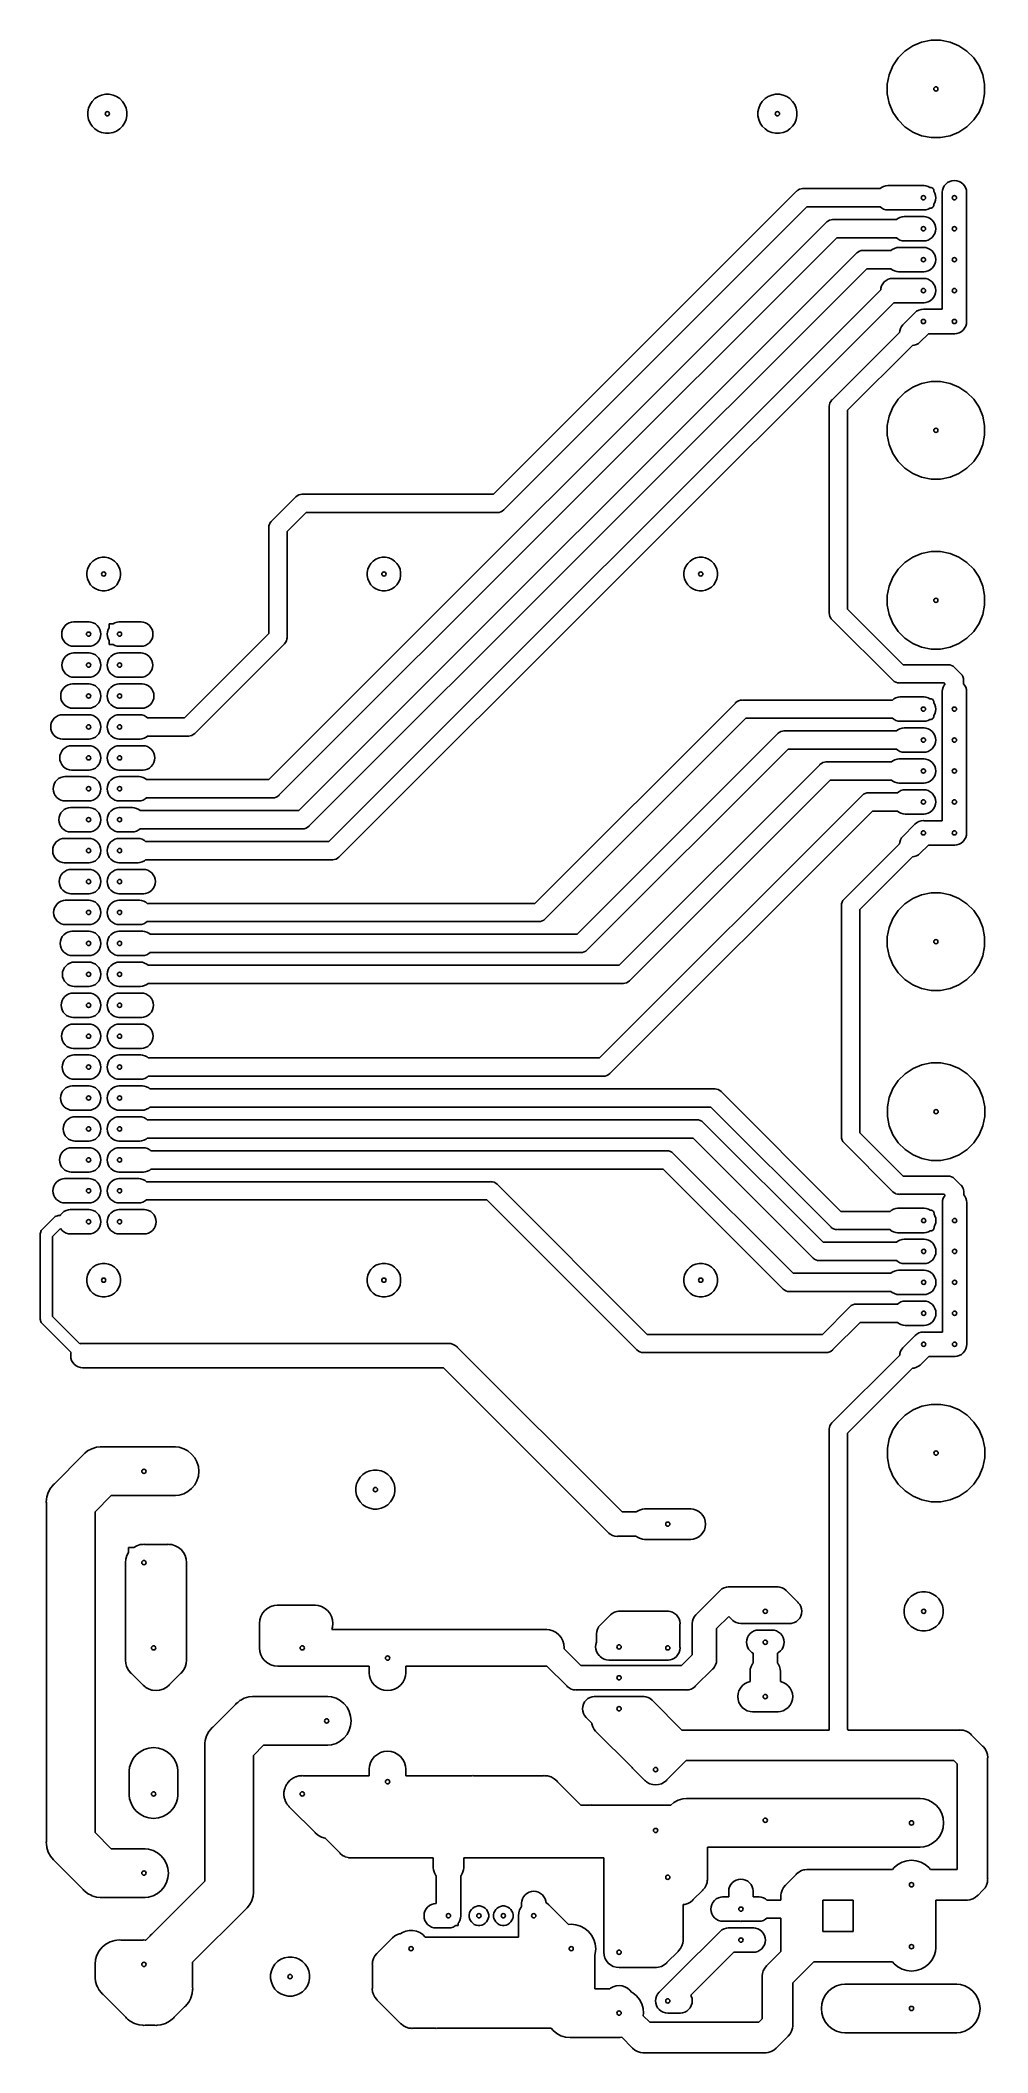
# Model space of a CAD drawing. Extents: x 49 to 127, y -191 to -26.
import ezdxf

# ---------------------------------------------------------------- set-up
doc = ezdxf.new("R2010")
doc.units = 0
doc.layers.add('BLACK', color=7, linetype='CONTINUOUS')

msp = doc.modelspace()

# ---------------------------------------------------------------- linework, layer by layer
at = {"layer": 'BLACK', "linetype": 'CONTINUOUS'}
for p, q in [((120.45, -26.853), (121.105, -26.4152)), ((121.105, -26.4152), (121.833, -26.1137)), ((121.833, -26.1137), (122.606, -25.96)), ((122.606, -25.96), (123.394, -25.96)), ((123.394, -25.96), (124.167, -26.1137)), ((124.167, -26.1137), (124.895, -26.4152)), ((124.895, -26.4152), (125.55, -26.853)), ((119.154, -28.7932), (119.455, -28.0653)), ((119.455, -28.0653), (119.893, -27.4101)), ((119.893, -27.4101), (120.45, -26.853)), ((125.55, -26.853), (126.107, -27.4101)), ((126.107, -27.4101), (126.545, -28.0653)), ((126.545, -28.0653), (126.846, -28.7932)), ((119, -29.566), (119.154, -28.7932)), ((119, -30.354), (119, -29.566)), ((126.846, -28.7932), (127, -29.566)), ((127, -29.566), (127, -30.354)), ((53.4615, -31.5333), (53.5821, -31.2421)), ((53.5821, -31.2421), (53.7572, -30.9801)), ((53.7572, -30.9801), (53.9801, -30.7572)), ((53.9801, -30.7572), (54.2421, -30.5821)), ((54.2421, -30.5821), (54.5333, -30.4615)), ((54.5333, -30.4615), (54.8424, -30.4)), ((54.8424, -30.4), (55.1576, -30.4)), ((55.1576, -30.4), (55.4667, -30.4615)), ((55.4667, -30.4615), (55.7579, -30.5821)), ((55.7579, -30.5821), (56.0199, -30.7572)), ((56.0199, -30.7572), (56.2428, -30.9801)), ((56.2428, -30.9801), (56.4179, -31.2421)), ((56.4179, -31.2421), (56.5385, -31.5333)), ((108.461, -31.5333), (108.582, -31.2421)), ((108.582, -31.2421), (108.757, -30.9801)), ((108.757, -30.9801), (108.98, -30.7572)), ((108.98, -30.7572), (109.242, -30.5821)), ((109.242, -30.5821), (109.533, -30.4615)), ((109.533, -30.4615), (109.842, -30.4)), ((109.842, -30.4), (110.158, -30.4)), ((110.158, -30.4), (110.467, -30.4615)), ((110.467, -30.4615), (110.758, -30.5821)), ((110.758, -30.5821), (111.02, -30.7572)), ((111.02, -30.7572), (111.243, -30.9801)), ((111.243, -30.9801), (111.418, -31.2421)), ((111.418, -31.2421), (111.539, -31.5333)), ((119.154, -31.1268), (119, -30.354)), ((119.455, -31.8547), (119.154, -31.1268)), ((126.846, -31.1268), (126.545, -31.8547)), ((127, -30.354), (126.846, -31.1268)), ((53.4, -31.8424), (53.4615, -31.5333)), ((53.4, -32.1576), (53.4, -31.8424)), ((53.4615, -32.4667), (53.4, -32.1576)), ((53.5821, -32.7579), (53.4615, -32.4667)), ((53.7572, -33.0199), (53.5821, -32.7579)), ((53.9801, -33.2428), (53.7572, -33.0199)), ((56.2428, -33.0199), (56.0199, -33.2428)), ((56.4179, -32.7579), (56.2428, -33.0199)), ((56.5385, -32.4667), (56.4179, -32.7579)), ((56.5385, -31.5333), (56.6, -31.8424)), ((56.6, -32.1576), (56.5385, -32.4667)), ((56.6, -31.8424), (56.6, -32.1576)), ((108.4, -31.8424), (108.461, -31.5333)), ((108.4, -32.1576), (108.4, -31.8424)), ((108.461, -32.4667), (108.4, -32.1576)), ((108.582, -32.7579), (108.461, -32.4667)), ((108.757, -33.0199), (108.582, -32.7579)), ((108.98, -33.2428), (108.757, -33.0199)), ((111.243, -33.0199), (111.02, -33.2428)), ((111.418, -32.7579), (111.243, -33.0199)), ((111.539, -32.4667), (111.418, -32.7579)), ((111.539, -31.5333), (111.6, -31.8424)), ((111.6, -32.1576), (111.539, -32.4667)), ((111.6, -31.8424), (111.6, -32.1576)), ((119.893, -32.5099), (119.455, -31.8547)), ((120.45, -33.067), (119.893, -32.5099)), ((126.107, -32.5099), (125.55, -33.067)), ((126.545, -31.8547), (126.107, -32.5099)), ((54.2421, -33.4179), (53.9801, -33.2428)), ((54.5333, -33.5385), (54.2421, -33.4179)), ((54.8424, -33.6), (54.5333, -33.5385)), ((55.1576, -33.6), (54.8424, -33.6)), ((55.4667, -33.5385), (55.1576, -33.6)), ((55.7579, -33.4179), (55.4667, -33.5385)), ((56.0199, -33.2428), (55.7579, -33.4179)), ((109.242, -33.4179), (108.98, -33.2428)), ((109.533, -33.5385), (109.242, -33.4179)), ((109.842, -33.6), (109.533, -33.5385)), ((110.158, -33.6), (109.842, -33.6)), ((110.467, -33.5385), (110.158, -33.6)), ((110.758, -33.4179), (110.467, -33.5385)), ((111.02, -33.2428), (110.758, -33.4179)), ((121.105, -33.5048), (120.45, -33.067)), ((121.833, -33.8063), (121.105, -33.5048)), ((122.606, -33.96), (121.833, -33.8063)), ((123.394, -33.96), (122.606, -33.96)), ((124.167, -33.8063), (123.394, -33.96)), ((124.895, -33.5048), (124.167, -33.8063)), ((125.55, -33.067), (124.895, -33.5048)), ((118.542, -38.0645), (118.715, -37.9717)), ((118.715, -37.9717), (118.904, -37.9145)), ((118.904, -37.9145), (119.051, -37.9)), ((119.051, -37.9), (122.029, -37.9)), ((122.029, -37.9), (122.176, -37.9145)), ((122.176, -37.9145), (122.365, -37.9717)), ((122.365, -37.9717), (122.511, -38.05)), ((123.592, -38.0955), (123.685, -37.9217)), ((123.685, -37.9217), (123.809, -37.7695)), ((123.809, -37.7695), (123.962, -37.6445)), ((123.962, -37.6445), (124.135, -37.5517)), ((124.135, -37.5517), (124.324, -37.4945)), ((124.324, -37.4945), (124.52, -37.4752)), ((124.52, -37.4752), (124.716, -37.4945)), ((124.716, -37.4945), (124.905, -37.5517)), ((124.905, -37.5517), (125.078, -37.6445)), ((125.078, -37.6445), (125.231, -37.7695)), ((125.231, -37.7695), (125.355, -37.9217)), ((125.355, -37.9217), (125.448, -38.0955)), ((86.6893, -63.25), (111.544, -38.3957)), ((112.411, -39.65), (87.5564, -64.5043)), ((111.544, -38.3957), (111.567, -38.3671)), ((111.567, -38.3671), (111.596, -38.3436)), ((111.596, -38.3436), (111.681, -38.2734)), ((111.596, -38.3436), (111.596, -38.3436)), ((111.681, -38.2734), (111.812, -38.2037)), ((111.681, -38.2734), (111.681, -38.2734)), ((111.681, -38.2734), (111.681, -38.2734)), ((111.812, -38.2037), (111.953, -38.1609)), ((111.953, -38.1609), (112.063, -38.15)), ((112.063, -38.15), (112.1, -38.1464)), ((112.063, -38.15), (112.063, -38.15)), ((112.1, -38.1464), (112.137, -38.15)), ((112.137, -38.15), (118.438, -38.15)), ((118.438, -39.65), (112.411, -39.65)), ((118.438, -38.15), (118.542, -38.0645)), ((118.542, -39.7355), (118.438, -39.65)), ((122.511, -38.05), (122.58, -38.05)), ((122.58, -38.05), (122.629, -38.0548)), ((122.629, -38.0548), (122.676, -38.069)), ((122.676, -38.069), (122.719, -38.0921)), ((122.719, -38.0921), (122.757, -38.1232)), ((122.757, -38.1232), (122.788, -38.1611)), ((122.788, -39.6389), (122.757, -39.6768)), ((122.788, -38.1611), (122.811, -38.2043)), ((122.811, -39.5957), (122.788, -39.6389)), ((122.811, -38.2043), (122.825, -38.2512)), ((122.825, -39.5488), (122.811, -39.5957)), ((122.825, -38.2512), (122.83, -38.3)), ((122.83, -39.5), (122.825, -39.5488)), ((122.83, -38.3), (122.83, -38.3689)), ((122.83, -38.3689), (122.908, -38.5155)), ((122.908, -39.2845), (122.83, -39.4311)), ((122.83, -39.4311), (122.83, -39.5)), ((122.908, -38.5155), (122.966, -38.704)), ((122.966, -39.096), (122.908, -39.2845)), ((122.966, -38.704), (122.985, -38.9)), ((122.985, -38.9), (122.966, -39.096)), ((123.52, -38.4309), (123.534, -38.284)), ((123.52, -38.9491), (123.52, -38.4309)), ((123.52, -48.06), (123.52, -38.9491)), ((123.52, -38.9491), (123.52, -38.9491)), ((123.534, -38.284), (123.592, -38.0955)), ((125.448, -38.0955), (125.506, -38.284)), ((125.506, -38.284), (125.52, -38.4309)), ((125.52, -38.4309), (125.52, -49.0109)), ((68.2493, -86.69), (114.004, -40.9357)), ((114.004, -40.9357), (114.027, -40.9071)), ((114.027, -40.9071), (114.058, -40.8817)), ((114.058, -40.8817), (114.141, -40.8134)), ((114.141, -40.8134), (114.272, -40.7437)), ((114.272, -40.7437), (114.413, -40.7009)), ((114.413, -40.7009), (114.523, -40.69)), ((114.523, -40.69), (114.56, -40.6864)), ((114.523, -40.69), (114.523, -40.69)), ((114.56, -40.6864), (114.597, -40.69)), ((114.597, -40.69), (119.778, -40.69)), ((118.715, -39.8283), (118.542, -39.7355)), ((118.904, -39.8855), (118.715, -39.8283)), ((119.051, -39.9), (118.904, -39.8855)), ((122.029, -39.9), (119.051, -39.9)), ((119.778, -40.69), (119.882, -40.6045)), ((119.882, -40.6045), (120.055, -40.5117)), ((120.055, -40.5117), (120.244, -40.4545)), ((120.244, -40.4545), (120.391, -40.44)), ((120.391, -40.44), (122.029, -40.44)), ((122.176, -39.8855), (122.029, -39.9)), ((122.029, -40.44), (122.176, -40.4545)), ((122.365, -39.8283), (122.176, -39.8855)), ((122.176, -40.4545), (122.365, -40.5117)), ((122.511, -39.75), (122.365, -39.8283)), ((122.365, -40.5117), (122.538, -40.6045)), ((122.58, -39.75), (122.511, -39.75)), ((122.538, -40.6045), (122.691, -40.7295)), ((122.629, -39.7452), (122.58, -39.75)), ((122.676, -39.731), (122.629, -39.7452)), ((122.719, -39.7079), (122.676, -39.731)), ((122.691, -40.7295), (122.815, -40.8817)), ((122.757, -39.6768), (122.719, -39.7079)), ((122.815, -40.8817), (122.908, -41.0555)), ((122.908, -41.0555), (122.966, -41.244)), ((122.966, -41.244), (122.985, -41.44)), ((114.871, -42.19), (69.1164, -87.9443)), ((119.778, -42.19), (114.871, -42.19)), ((119.882, -42.2755), (119.778, -42.19)), ((120.055, -42.3683), (119.882, -42.2755)), ((120.244, -42.4255), (120.055, -42.3683)), ((120.391, -42.44), (120.244, -42.4255)), ((122.029, -42.44), (120.391, -42.44)), ((122.176, -42.4255), (122.029, -42.44)), ((122.365, -42.3683), (122.176, -42.4255)), ((122.538, -42.2755), (122.365, -42.3683)), ((122.691, -42.1505), (122.538, -42.2755)), ((122.815, -41.9983), (122.691, -42.1505)), ((122.908, -41.8245), (122.815, -41.9983)), ((122.966, -41.636), (122.908, -41.8245)), ((122.985, -41.44), (122.966, -41.636)), ((70.7093, -89.23), (116.464, -43.4757)), ((116.464, -43.4757), (116.487, -43.4471)), ((116.487, -43.4471), (116.518, -43.4217)), ((116.518, -43.4217), (116.601, -43.3534)), ((116.601, -43.3534), (116.732, -43.2837)), ((116.732, -43.2837), (116.873, -43.2409)), ((116.873, -43.2409), (116.983, -43.23)), ((116.983, -43.23), (117.02, -43.2264)), ((116.983, -43.23), (116.983, -43.23)), ((117.02, -43.2264), (117.057, -43.23)), ((117.057, -43.23), (119.318, -43.23)), ((119.318, -43.23), (119.422, -43.1445)), ((119.422, -43.1445), (119.595, -43.0517)), ((119.595, -43.0517), (119.784, -42.9945)), ((119.784, -42.9945), (119.931, -42.98)), ((119.931, -42.98), (122.029, -42.98)), ((122.029, -42.98), (122.176, -42.9945)), ((122.176, -42.9945), (122.365, -43.0517)), ((122.365, -43.0517), (122.538, -43.1445)), ((122.538, -43.1445), (122.691, -43.2695)), ((122.691, -43.2695), (122.815, -43.4217)), ((122.815, -44.5383), (122.691, -44.6905)), ((122.815, -43.4217), (122.908, -43.5955)), ((122.908, -44.3645), (122.815, -44.5383)), ((122.908, -43.5955), (122.966, -43.784)), ((122.966, -44.176), (122.908, -44.3645)), ((122.966, -43.784), (122.985, -43.98)), ((122.985, -43.98), (122.966, -44.176)), ((117.331, -44.73), (71.5764, -90.4843)), ((119.318, -44.73), (117.331, -44.73)), ((118.494, -46.324), (118.552, -46.1355)), ((118.552, -46.1355), (118.645, -45.9617)), ((118.645, -45.9617), (118.769, -45.8095)), ((118.769, -45.8095), (118.922, -45.6845)), ((118.922, -45.6845), (119.095, -45.5917)), ((119.095, -45.5917), (119.284, -45.5345)), ((119.284, -45.5345), (119.431, -45.52)), ((119.422, -44.8155), (119.318, -44.73)), ((119.595, -44.9083), (119.422, -44.8155)), ((119.431, -45.52), (122.029, -45.52)), ((119.784, -44.9655), (119.595, -44.9083)), ((119.931, -44.98), (119.784, -44.9655)), ((122.029, -44.98), (119.931, -44.98)), ((122.176, -44.9655), (122.029, -44.98)), ((122.029, -45.52), (122.176, -45.5345)), ((122.365, -44.9083), (122.176, -44.9655)), ((122.176, -45.5345), (122.365, -45.5917)), ((122.538, -44.8155), (122.365, -44.9083)), ((122.365, -45.5917), (122.538, -45.6845)), ((122.691, -44.6905), (122.538, -44.8155)), ((122.538, -45.6845), (122.691, -45.8095)), ((122.691, -45.8095), (122.815, -45.9617)), ((122.815, -45.9617), (122.908, -46.1355)), ((122.908, -46.1355), (122.966, -46.324)), ((73.1693, -91.77), (118.481, -46.4581)), ((119.541, -47.52), (74.0364, -93.0243)), ((118.481, -46.4581), (118.494, -46.324)), ((122.029, -47.52), (119.541, -47.52)), ((122.176, -47.5055), (122.029, -47.52)), ((122.365, -47.4483), (122.176, -47.5055)), ((122.538, -47.3555), (122.365, -47.4483)), ((122.691, -47.2305), (122.538, -47.3555)), ((122.815, -47.0783), (122.691, -47.2305)), ((122.908, -46.9045), (122.815, -47.0783)), ((122.966, -46.716), (122.908, -46.9045)), ((122.966, -46.324), (122.985, -46.52)), ((122.985, -46.52), (122.966, -46.716)), ((120.092, -49.6355), (120.185, -49.4617)), ((120.185, -49.4617), (120.278, -49.3476)), ((120.278, -49.3476), (121.238, -48.3876)), ((121.238, -48.3876), (121.269, -48.3495)), ((121.269, -48.3495), (121.422, -48.2245)), ((121.422, -48.2245), (121.595, -48.1317)), ((121.595, -48.1317), (121.784, -48.0745)), ((121.784, -48.0745), (121.98, -48.0552)), ((121.98, -48.0552), (122.029, -48.06)), ((122.029, -48.06), (123.52, -48.06)), ((125.448, -49.4445), (125.355, -49.6183)), ((125.506, -49.256), (125.448, -49.4445)), ((125.525, -49.06), (125.506, -49.256)), ((125.52, -49.0109), (125.525, -49.06)), ((114.496, -55.4836), (120.021, -49.9581)), ((121.082, -51.0187), (115.75, -56.3507)), ((120.021, -49.9581), (120.034, -49.824)), ((120.034, -49.824), (120.092, -49.6355)), ((121.216, -51.0055), (121.082, -51.0187)), ((121.405, -50.9483), (121.216, -51.0055)), ((121.578, -50.8555), (121.405, -50.9483)), ((121.692, -50.7618), (121.578, -50.8555)), ((122.394, -50.06), (121.692, -50.7618)), ((124.471, -50.06), (122.394, -50.06)), ((124.52, -50.0648), (124.471, -50.06)), ((124.569, -50.06), (124.52, -50.0648)), ((124.716, -50.0455), (124.569, -50.06)), ((124.905, -49.9883), (124.716, -50.0455)), ((125.078, -49.8955), (124.905, -49.9883)), ((125.231, -49.7705), (125.078, -49.8955)), ((125.355, -49.6183), (125.231, -49.7705)), ((120.45, -54.893), (121.105, -54.4552)), ((121.105, -54.4552), (121.833, -54.1537)), ((121.833, -54.1537), (122.606, -54)), ((122.606, -54), (123.394, -54)), ((123.394, -54), (124.167, -54.1537)), ((124.167, -54.1537), (124.895, -54.4552)), ((124.895, -54.4552), (125.55, -54.893)), ((114.246, -56.04), (114.25, -56.0032)), ((114.25, -56.0768), (114.246, -56.04)), ((114.25, -56.0032), (114.261, -55.893)), ((114.25, -56.0032), (114.25, -56.0032)), ((114.25, -72.9632), (114.25, -56.0768)), ((114.261, -55.893), (114.304, -55.7516)), ((114.304, -55.7516), (114.373, -55.6213)), ((114.373, -55.6213), (114.467, -55.5071)), ((114.467, -55.5071), (114.496, -55.4836)), ((119.154, -56.8332), (119.455, -56.1053)), ((119.455, -56.1053), (119.893, -55.4501)), ((119.893, -55.4501), (120.45, -54.893)), ((125.55, -54.893), (126.107, -55.4501)), ((126.107, -55.4501), (126.545, -56.1053)), ((126.545, -56.1053), (126.846, -56.8332)), ((115.75, -56.3507), (115.75, -72.6893)), ((119, -57.606), (119.154, -56.8332)), ((119, -58.394), (119, -57.606)), ((126.846, -56.8332), (127, -57.606)), ((127, -57.606), (127, -58.394)), ((119.154, -59.1668), (119, -58.394)), ((119.455, -59.8947), (119.154, -59.1668)), ((126.846, -59.1668), (126.545, -59.8947)), ((127, -58.394), (126.846, -59.1668)), ((119.893, -60.5499), (119.455, -59.8947)), ((120.45, -61.107), (119.893, -60.5499)), ((121.105, -61.5448), (120.45, -61.107)), ((125.55, -61.107), (124.895, -61.5448)), ((126.107, -60.5499), (125.55, -61.107)), ((126.545, -59.8947), (126.107, -60.5499)), ((121.833, -61.8463), (121.105, -61.5448)), ((122.606, -62), (121.833, -61.8463)), ((123.394, -62), (122.606, -62)), ((124.167, -61.8463), (123.394, -62)), ((124.895, -61.5448), (124.167, -61.8463)), ((68.4957, -65.4436), (70.4436, -63.4957)), ((70.4436, -63.4957), (70.4671, -63.4671)), ((70.4671, -63.4671), (70.5813, -63.3734)), ((70.5813, -63.3734), (70.7116, -63.3037)), ((70.7116, -63.3037), (70.853, -63.2609)), ((70.853, -63.2609), (70.9632, -63.25)), ((70.9632, -63.25), (71, -63.2464)), ((70.9632, -63.25), (70.9632, -63.25)), ((71, -63.2464), (71.0368, -63.25)), ((71.0368, -63.25), (86.6893, -63.25)), ((68.2464, -66), (68.2609, -65.853)), ((68.25, -66.0368), (68.2464, -66)), ((68.25, -74.6893), (68.25, -66.0368)), ((68.2609, -65.853), (68.3037, -65.7116)), ((68.3037, -65.7116), (68.3362, -65.6509)), ((68.3362, -65.6509), (68.3734, -65.5813)), ((68.3734, -65.5813), (68.4161, -65.5292)), ((68.4161, -65.5292), (68.4436, -65.4957)), ((68.4436, -65.4957), (68.4671, -65.4671)), ((68.4436, -65.4957), (68.4436, -65.4957)), ((68.4671, -65.4671), (68.4957, -65.4436)), ((71.3107, -64.75), (69.75, -66.3107)), ((86.9632, -64.75), (71.3107, -64.75)), ((87, -64.7536), (86.9632, -64.75)), ((87.0368, -64.75), (87, -64.7536)), ((87.147, -64.7391), (87.0368, -64.75)), ((87.0368, -64.75), (87.0368, -64.75)), ((87.2884, -64.6963), (87.147, -64.7391)), ((87.4187, -64.6266), (87.2884, -64.6963)), ((87.5329, -64.5329), (87.4187, -64.6266)), ((87.5564, -64.5043), (87.5329, -64.5329)), ((69.75, -66.3107), (69.75, -74.9632)), ((53.325, -69.6646), (53.3778, -69.3989)), ((53.3778, -69.3989), (53.4815, -69.1487)), ((53.4815, -69.1487), (53.632, -68.9235)), ((53.632, -68.9235), (53.8235, -68.732)), ((53.8235, -68.732), (54.0487, -68.5815)), ((54.0487, -68.5815), (54.2989, -68.4778)), ((54.2989, -68.4778), (54.5646, -68.425)), ((54.5646, -68.425), (54.8354, -68.425)), ((54.8354, -68.425), (55.1011, -68.4778)), ((55.1011, -68.4778), (55.3513, -68.5815)), ((55.3513, -68.5815), (55.5765, -68.732)), ((55.5765, -68.732), (55.768, -68.9235)), ((55.768, -68.9235), (55.9185, -69.1487)), ((55.9185, -69.1487), (56.0222, -69.3989)), ((56.0222, -69.3989), (56.075, -69.6646)), ((76.325, -69.6646), (76.3778, -69.3989)), ((76.3778, -69.3989), (76.4815, -69.1487)), ((76.4815, -69.1487), (76.632, -68.9235)), ((76.632, -68.9235), (76.8235, -68.732)), ((76.8235, -68.732), (77.0487, -68.5815)), ((77.0487, -68.5815), (77.2989, -68.4778)), ((77.2989, -68.4778), (77.5646, -68.425)), ((77.5646, -68.425), (77.8354, -68.425)), ((77.8354, -68.425), (78.1011, -68.4778)), ((78.1011, -68.4778), (78.3513, -68.5815)), ((78.3513, -68.5815), (78.5765, -68.732)), ((78.5765, -68.732), (78.768, -68.9235)), ((78.768, -68.9235), (78.9185, -69.1487)), ((78.9185, -69.1487), (79.0222, -69.3989)), ((79.0222, -69.3989), (79.075, -69.6646)), ((102.325, -69.6646), (102.378, -69.3989)), ((102.378, -69.3989), (102.481, -69.1487)), ((102.481, -69.1487), (102.632, -68.9235)), ((102.632, -68.9235), (102.823, -68.732)), ((102.823, -68.732), (103.049, -68.5815)), ((103.049, -68.5815), (103.299, -68.4778)), ((103.299, -68.4778), (103.565, -68.425)), ((103.565, -68.425), (103.835, -68.425)), ((103.835, -68.425), (104.101, -68.4778)), ((104.101, -68.4778), (104.351, -68.5815)), ((104.351, -68.5815), (104.577, -68.732)), ((104.577, -68.732), (104.768, -68.9235)), ((104.768, -68.9235), (104.919, -69.1487)), ((104.919, -69.1487), (105.022, -69.3989)), ((105.022, -69.3989), (105.075, -69.6646)), ((119.455, -70.0653), (119.893, -69.4101)), ((119.893, -69.4101), (120.45, -68.853)), ((120.45, -68.853), (121.105, -68.4152)), ((121.105, -68.4152), (121.833, -68.1137)), ((121.833, -68.1137), (122.606, -67.96)), ((122.606, -67.96), (123.394, -67.96)), ((123.394, -67.96), (124.167, -68.1137)), ((124.167, -68.1137), (124.895, -68.4152)), ((124.895, -68.4152), (125.55, -68.853)), ((125.55, -68.853), (126.107, -69.4101)), ((126.107, -69.4101), (126.545, -70.0653)), ((53.325, -69.9354), (53.325, -69.6646)), ((53.3778, -70.2011), (53.325, -69.9354)), ((53.4815, -70.4513), (53.3778, -70.2011)), ((53.632, -70.6765), (53.4815, -70.4513)), ((53.8235, -70.868), (53.632, -70.6765)), ((54.0487, -71.0185), (53.8235, -70.868)), ((54.2989, -71.1222), (54.0487, -71.0185)), ((55.3513, -71.0185), (55.1011, -71.1222)), ((55.5765, -70.868), (55.3513, -71.0185)), ((55.768, -70.6765), (55.5765, -70.868)), ((55.9185, -70.4513), (55.768, -70.6765)), ((56.0222, -70.2011), (55.9185, -70.4513)), ((56.075, -69.9354), (56.0222, -70.2011)), ((56.075, -69.6646), (56.075, -69.9354)), ((76.325, -69.9354), (76.325, -69.6646)), ((76.3778, -70.2011), (76.325, -69.9354)), ((76.4815, -70.4513), (76.3778, -70.2011)), ((76.632, -70.6765), (76.4815, -70.4513)), ((76.8235, -70.868), (76.632, -70.6765)), ((77.0487, -71.0185), (76.8235, -70.868)), ((77.2989, -71.1222), (77.0487, -71.0185)), ((78.3513, -71.0185), (78.1011, -71.1222)), ((78.5765, -70.868), (78.3513, -71.0185)), ((78.768, -70.6765), (78.5765, -70.868)), ((78.9185, -70.4513), (78.768, -70.6765)), ((79.0222, -70.2011), (78.9185, -70.4513)), ((79.075, -69.9354), (79.0222, -70.2011)), ((79.075, -69.6646), (79.075, -69.9354)), ((102.325, -69.9354), (102.325, -69.6646)), ((102.378, -70.2011), (102.325, -69.9354)), ((102.481, -70.4513), (102.378, -70.2011)), ((102.632, -70.6765), (102.481, -70.4513)), ((102.823, -70.868), (102.632, -70.6765)), ((103.049, -71.0185), (102.823, -70.868)), ((103.299, -71.1222), (103.049, -71.0185)), ((104.351, -71.0185), (104.101, -71.1222)), ((104.577, -70.868), (104.351, -71.0185)), ((104.768, -70.6765), (104.577, -70.868)), ((104.919, -70.4513), (104.768, -70.6765)), ((105.022, -70.2011), (104.919, -70.4513)), ((105.075, -69.9354), (105.022, -70.2011)), ((105.075, -69.6646), (105.075, -69.9354)), ((119, -71.566), (119.154, -70.7932)), ((119.154, -70.7932), (119.455, -70.0653)), ((126.545, -70.0653), (126.846, -70.7932)), ((126.846, -70.7932), (127, -71.566)), ((54.5646, -71.175), (54.2989, -71.1222)), ((54.8354, -71.175), (54.5646, -71.175)), ((55.1011, -71.1222), (54.8354, -71.175)), ((77.5646, -71.175), (77.2989, -71.1222)), ((77.8354, -71.175), (77.5646, -71.175)), ((78.1011, -71.1222), (77.8354, -71.175)), ((103.565, -71.175), (103.299, -71.1222)), ((103.835, -71.175), (103.565, -71.175)), ((104.101, -71.1222), (103.835, -71.175)), ((115.75, -72.6893), (120.311, -77.25)), ((119, -72.354), (119, -71.566)), ((119.154, -73.1268), (119, -72.354)), ((127, -72.354), (126.846, -73.1268)), ((127, -71.566), (127, -72.354)), ((51.2745, -74.544), (51.3317, -74.3555)), ((51.3317, -74.3555), (51.4245, -74.1817)), ((51.4245, -74.1817), (51.5495, -74.0295)), ((51.5495, -74.0295), (51.7017, -73.9045)), ((51.7017, -73.9045), (51.8755, -73.8117)), ((51.8755, -73.8117), (52.064, -73.7545)), ((52.064, -73.7545), (52.2109, -73.74)), ((52.2109, -73.74), (53.5091, -73.74)), ((53.5091, -73.74), (53.656, -73.7545)), ((53.656, -73.7545), (53.8445, -73.8117)), ((53.8445, -73.8117), (54.0183, -73.9045)), ((54.0183, -73.9045), (54.1705, -74.0295)), ((54.1705, -74.0295), (54.2955, -74.1817)), ((54.2955, -74.1817), (54.3883, -74.3555)), ((54.3883, -74.3555), (54.4455, -74.544)), ((55.0145, -74.544), (55.0717, -74.3555)), ((55.0717, -74.3555), (55.15, -74.2089)), ((55.15, -74.2089), (55.15, -73.89)), ((55.15, -73.89), (55.4689, -73.89)), ((55.4689, -73.89), (55.6155, -73.8117)), ((55.6155, -73.8117), (55.804, -73.7545)), ((55.804, -73.7545), (55.9509, -73.74)), ((55.9509, -73.74), (57.7891, -73.74)), ((57.7891, -73.74), (57.936, -73.7545)), ((57.936, -73.7545), (58.1245, -73.8117)), ((58.1245, -73.8117), (58.2983, -73.9045)), ((58.2983, -73.9045), (58.4505, -74.0295)), ((58.4505, -74.0295), (58.5755, -74.1817)), ((58.5755, -74.1817), (58.6683, -74.3555)), ((58.6683, -74.3555), (58.7255, -74.544)), ((114.246, -73), (114.25, -72.9632)), ((114.261, -73.147), (114.246, -73)), ((114.304, -73.2884), (114.261, -73.147)), ((114.373, -73.4187), (114.304, -73.2884)), ((114.304, -73.2884), (114.304, -73.2884)), ((114.416, -73.4708), (114.373, -73.4187)), ((114.444, -73.5043), (114.416, -73.4708)), ((114.467, -73.5329), (114.444, -73.5043)), ((114.444, -73.5043), (114.444, -73.5043)), ((114.496, -73.5564), (114.467, -73.5329)), ((119.444, -78.5043), (114.496, -73.5564)), ((119.455, -73.8547), (119.154, -73.1268)), ((119.893, -74.5099), (119.455, -73.8547)), ((126.545, -73.8547), (126.107, -74.5099)), ((126.846, -73.1268), (126.545, -73.8547)), ((51.2552, -74.74), (51.2745, -74.544)), ((51.2745, -74.936), (51.2552, -74.74)), ((51.3317, -75.1245), (51.2745, -74.936)), ((51.4245, -75.2983), (51.3317, -75.1245)), ((51.5495, -75.4505), (51.4245, -75.2983)), ((51.7017, -75.5755), (51.5495, -75.4505)), ((51.8755, -75.6683), (51.7017, -75.5755)), ((52.064, -75.7255), (51.8755, -75.6683)), ((52.2109, -75.74), (52.064, -75.7255)), ((53.5091, -75.74), (52.2109, -75.74)), ((53.656, -75.7255), (53.5091, -75.74)), ((53.8445, -75.6683), (53.656, -75.7255)), ((54.0183, -75.5755), (53.8445, -75.6683)), ((54.1705, -75.4505), (54.0183, -75.5755)), ((54.2955, -75.2983), (54.1705, -75.4505)), ((54.3883, -75.1245), (54.2955, -75.2983)), ((54.4455, -74.936), (54.3883, -75.1245)), ((54.4455, -74.544), (54.4648, -74.74)), ((54.4648, -74.74), (54.4455, -74.936)), ((54.9952, -74.74), (55.0145, -74.544)), ((55.0145, -74.936), (54.9952, -74.74)), ((55.0717, -75.1245), (55.0145, -74.936)), ((55.15, -75.2711), (55.0717, -75.1245)), ((55.15, -75.59), (55.15, -75.2711)), ((55.4689, -75.59), (55.15, -75.59)), ((55.6155, -75.6683), (55.4689, -75.59)), ((55.804, -75.7255), (55.6155, -75.6683)), ((55.9509, -75.74), (55.804, -75.7255)), ((57.7891, -75.74), (55.9509, -75.74)), ((57.936, -75.7255), (57.7891, -75.74)), ((58.1245, -75.6683), (57.936, -75.7255)), ((58.2983, -75.5755), (58.1245, -75.6683)), ((58.4505, -75.4505), (58.2983, -75.5755)), ((58.5755, -75.2983), (58.4505, -75.4505)), ((58.6683, -75.1245), (58.5755, -75.2983)), ((58.7255, -74.936), (58.6683, -75.1245)), ((58.7255, -74.544), (58.7448, -74.74)), ((58.7448, -74.74), (58.7255, -74.936)), ((61.3293, -81.61), (68.25, -74.6893)), ((69.5043, -75.5564), (62.1964, -82.8643)), ((69.5329, -75.5329), (69.5043, -75.5564)), ((69.6005, -75.4505), (69.5329, -75.5329)), ((69.6266, -75.4187), (69.6005, -75.4505)), ((69.6963, -75.2884), (69.6266, -75.4187)), ((69.7391, -75.147), (69.6963, -75.2884)), ((69.7414, -75.1245), (69.7391, -75.147)), ((69.75, -75.0368), (69.7414, -75.1245)), ((69.75, -74.9632), (69.7536, -75)), ((69.7536, -75), (69.75, -75.0368)), ((69.75, -75.0368), (69.75, -75.0368)), ((120.45, -75.067), (119.893, -74.5099)), ((121.105, -75.5048), (120.45, -75.067)), ((121.833, -75.8063), (121.105, -75.5048)), ((122.606, -75.96), (121.833, -75.8063)), ((123.394, -75.96), (122.606, -75.96)), ((124.167, -75.8063), (123.394, -75.96)), ((124.895, -75.5048), (124.167, -75.8063)), ((125.55, -75.067), (124.895, -75.5048)), ((126.107, -74.5099), (125.55, -75.067)), ((51.2752, -77.28), (51.2945, -77.084)), ((51.2945, -77.476), (51.2752, -77.28)), ((51.2945, -77.084), (51.3517, -76.8955)), ((51.3517, -77.6645), (51.2945, -77.476)), ((51.3517, -76.8955), (51.4445, -76.7217)), ((51.4445, -77.8383), (51.3517, -77.6645)), ((51.4445, -76.7217), (51.5695, -76.5695)), ((51.5695, -76.5695), (51.7217, -76.4445)), ((51.7217, -76.4445), (51.8955, -76.3517)), ((51.8955, -76.3517), (52.084, -76.2945)), ((52.084, -76.2945), (52.2309, -76.28)), ((52.2309, -76.28), (53.5091, -76.28)), ((53.5091, -76.28), (53.656, -76.2945)), ((53.656, -76.2945), (53.8445, -76.3517)), ((53.8445, -76.3517), (54.0183, -76.4445)), ((54.0183, -76.4445), (54.1705, -76.5695)), ((54.1705, -76.5695), (54.2955, -76.7217)), ((54.2955, -76.7217), (54.3883, -76.8955)), ((54.3883, -77.6645), (54.2955, -77.8383)), ((54.3883, -76.8955), (54.4455, -77.084)), ((54.4455, -77.476), (54.3883, -77.6645)), ((54.4455, -77.084), (54.4648, -77.28)), ((54.4648, -77.28), (54.4455, -77.476)), ((54.9952, -77.28), (55.0145, -77.084)), ((55.0145, -77.476), (54.9952, -77.28)), ((55.0145, -77.084), (55.0717, -76.8955)), ((55.0717, -77.6645), (55.0145, -77.476)), ((55.0717, -76.8955), (55.1645, -76.7217)), ((55.1645, -77.8383), (55.0717, -77.6645)), ((55.1645, -76.7217), (55.2895, -76.5695)), ((55.2895, -76.5695), (55.4417, -76.4445)), ((55.4417, -76.4445), (55.6155, -76.3517)), ((55.6155, -76.3517), (55.804, -76.2945)), ((55.804, -76.2945), (55.9509, -76.28)), ((55.9509, -76.28), (57.7691, -76.28)), ((57.7691, -76.28), (57.916, -76.2945)), ((57.916, -76.2945), (58.1045, -76.3517)), ((58.1045, -76.3517), (58.2783, -76.4445)), ((58.2783, -76.4445), (58.4305, -76.5695)), ((58.4305, -76.5695), (58.5555, -76.7217)), ((58.5555, -76.7217), (58.6483, -76.8955)), ((58.6483, -77.6645), (58.5555, -77.8383)), ((58.6483, -76.8955), (58.7055, -77.084)), ((58.7055, -77.476), (58.6483, -77.6645)), ((58.7055, -77.084), (58.7248, -77.28)), ((58.7248, -77.28), (58.7055, -77.476)), ((120.311, -77.25), (123.963, -77.25)), ((123.963, -77.25), (124, -77.2464)), ((124, -77.2464), (124.037, -77.25)), ((124.037, -77.25), (124.037, -77.25)), ((124.037, -77.25), (124.147, -77.2609)), ((124.147, -77.2609), (124.288, -77.3037)), ((124.288, -77.3037), (124.419, -77.3734)), ((124.419, -77.3734), (124.533, -77.4671)), ((124.533, -77.4671), (124.556, -77.4957)), ((124.556, -77.4957), (125.024, -77.9636)), ((51.2517, -79.4355), (51.3445, -79.2617)), ((51.3445, -79.2617), (51.4695, -79.1095)), ((51.5695, -77.9905), (51.4445, -77.8383)), ((51.4695, -79.1095), (51.6217, -78.9845)), ((51.7217, -78.1155), (51.5695, -77.9905)), ((51.6217, -78.9845), (51.7955, -78.8917)), ((51.8955, -78.2083), (51.7217, -78.1155)), ((51.7955, -78.8917), (51.984, -78.8345)), ((52.084, -78.2655), (51.8955, -78.2083)), ((51.984, -78.8345), (52.1309, -78.82)), ((52.2309, -78.28), (52.084, -78.2655)), ((52.1309, -78.82), (53.5091, -78.82)), ((53.5091, -78.28), (52.2309, -78.28)), ((53.656, -78.2655), (53.5091, -78.28)), ((53.5091, -78.82), (53.656, -78.8345)), ((53.8445, -78.2083), (53.656, -78.2655)), ((53.656, -78.8345), (53.8445, -78.8917)), ((54.0183, -78.1155), (53.8445, -78.2083)), ((53.8445, -78.8917), (54.0183, -78.9845)), ((54.1705, -77.9905), (54.0183, -78.1155)), ((54.0183, -78.9845), (54.1705, -79.1095)), ((54.2955, -77.8383), (54.1705, -77.9905)), ((54.1705, -79.1095), (54.2955, -79.2617)), ((54.2955, -79.2617), (54.3883, -79.4355)), ((55.0717, -79.4355), (55.1645, -79.2617)), ((55.2895, -77.9905), (55.1645, -77.8383)), ((55.1645, -79.2617), (55.2895, -79.1095)), ((55.4417, -78.1155), (55.2895, -77.9905)), ((55.2895, -79.1095), (55.4417, -78.9845)), ((55.6155, -78.2083), (55.4417, -78.1155)), ((55.4417, -78.9845), (55.6155, -78.8917)), ((55.804, -78.2655), (55.6155, -78.2083)), ((55.6155, -78.8917), (55.804, -78.8345)), ((55.9509, -78.28), (55.804, -78.2655)), ((55.804, -78.8345), (55.9509, -78.82)), ((57.7691, -78.28), (55.9509, -78.28)), ((55.9509, -78.82), (57.8691, -78.82)), ((57.916, -78.2655), (57.7691, -78.28)), ((57.8691, -78.82), (58.016, -78.8345)), ((58.1045, -78.2083), (57.916, -78.2655)), ((58.016, -78.8345), (58.2045, -78.8917)), ((58.2783, -78.1155), (58.1045, -78.2083)), ((58.2045, -78.8917), (58.3783, -78.9845)), ((58.4305, -77.9905), (58.2783, -78.1155)), ((58.3783, -78.9845), (58.5305, -79.1095)), ((58.5555, -77.8383), (58.4305, -77.9905)), ((58.5305, -79.1095), (58.6555, -79.2617)), ((58.6555, -79.2617), (58.7483, -79.4355)), ((119.467, -78.5329), (119.444, -78.5043)), ((119.581, -78.6266), (119.467, -78.5329)), ((119.712, -78.6963), (119.581, -78.6266)), ((119.853, -78.7391), (119.712, -78.6963)), ((119.963, -78.75), (119.853, -78.7391)), ((120, -78.7536), (119.963, -78.75)), ((119.963, -78.75), (119.963, -78.75)), ((120.037, -78.75), (120, -78.7536)), ((123.689, -78.75), (120.037, -78.75)), ((123.52, -79.4309), (123.534, -79.284)), ((123.534, -79.284), (123.592, -79.0955)), ((123.592, -79.0955), (123.685, -78.9217)), ((123.685, -78.9217), (123.764, -78.8248)), ((123.764, -78.8248), (123.689, -78.75)), ((125.024, -77.9636), (125.053, -77.9871)), ((125.053, -77.9871), (125.147, -78.1013)), ((125.147, -78.1013), (125.216, -78.2316)), ((125.216, -78.2316), (125.259, -78.373)), ((125.259, -78.373), (125.27, -78.4832)), ((125.27, -78.4832), (125.27, -78.4832)), ((125.27, -78.4832), (125.274, -78.52)), ((125.274, -78.52), (125.27, -78.5568)), ((125.27, -78.5568), (125.27, -78.8176)), ((125.27, -78.8176), (125.355, -78.9217)), ((125.355, -78.9217), (125.448, -79.0955)), ((125.448, -79.0955), (125.506, -79.284)), ((125.506, -79.284), (125.52, -79.4309)), ((51.1752, -79.82), (51.1945, -79.624)), ((51.1945, -80.016), (51.1752, -79.82)), ((51.1945, -79.624), (51.2517, -79.4355)), ((51.2517, -80.2045), (51.1945, -80.016)), ((51.3445, -80.3783), (51.2517, -80.2045)), ((51.4695, -80.5305), (51.3445, -80.3783)), ((51.6217, -80.6555), (51.4695, -80.5305)), ((51.7955, -80.7483), (51.6217, -80.6555)), ((51.984, -80.8055), (51.7955, -80.7483)), ((52.1309, -80.82), (51.984, -80.8055)), ((53.5091, -80.82), (52.1309, -80.82)), ((53.656, -80.8055), (53.5091, -80.82)), ((53.8445, -80.7483), (53.656, -80.8055)), ((54.0183, -80.6555), (53.8445, -80.7483)), ((54.1705, -80.5305), (54.0183, -80.6555)), ((54.2955, -80.3783), (54.1705, -80.5305)), ((54.3883, -80.2045), (54.2955, -80.3783)), ((54.3883, -79.4355), (54.4455, -79.624)), ((54.4455, -80.016), (54.3883, -80.2045)), ((54.4455, -79.624), (54.4648, -79.82)), ((54.4648, -79.82), (54.4455, -80.016)), ((54.9952, -79.82), (55.0145, -79.624)), ((55.0145, -80.016), (54.9952, -79.82)), ((55.0145, -79.624), (55.0717, -79.4355)), ((55.0717, -80.2045), (55.0145, -80.016)), ((55.1645, -80.3783), (55.0717, -80.2045)), ((55.2895, -80.5305), (55.1645, -80.3783)), ((55.4417, -80.6555), (55.2895, -80.5305)), ((55.6155, -80.7483), (55.4417, -80.6555)), ((55.804, -80.8055), (55.6155, -80.7483)), ((55.9509, -80.82), (55.804, -80.8055)), ((57.8691, -80.82), (55.9509, -80.82)), ((58.016, -80.8055), (57.8691, -80.82)), ((58.2045, -80.7483), (58.016, -80.8055)), ((58.3783, -80.6555), (58.2045, -80.7483)), ((58.5305, -80.5305), (58.3783, -80.6555)), ((58.6555, -80.3783), (58.5305, -80.5305)), ((58.7483, -80.2045), (58.6555, -80.3783)), ((58.7483, -79.4355), (58.8055, -79.624)), ((58.8055, -80.016), (58.7483, -80.2045)), ((58.8055, -79.624), (58.8248, -79.82)), ((58.8248, -79.82), (58.8055, -80.016)), ((90.0893, -96.85), (106.544, -80.3957)), ((106.544, -80.3957), (106.567, -80.3671)), ((106.567, -80.3671), (106.596, -80.3436)), ((106.596, -80.3436), (106.681, -80.2734)), ((106.596, -80.3436), (106.596, -80.3436)), ((106.681, -80.2734), (106.812, -80.2037)), ((106.681, -80.2734), (106.681, -80.2734)), ((106.681, -80.2734), (106.681, -80.2734)), ((106.812, -80.2037), (106.953, -80.1609)), ((106.953, -80.1609), (107.063, -80.15)), ((107.063, -80.15), (107.1, -80.1464)), ((107.063, -80.15), (107.063, -80.15)), ((107.1, -80.1464), (107.137, -80.15)), ((107.137, -80.15), (119.438, -80.15)), ((119.438, -80.15), (119.542, -80.0645)), ((119.542, -80.0645), (119.715, -79.9717)), ((119.715, -79.9717), (119.904, -79.9145)), ((119.904, -79.9145), (120.051, -79.9)), ((120.051, -79.9), (122.029, -79.9)), ((122.029, -79.9), (122.176, -79.9145)), ((122.176, -79.9145), (122.365, -79.9717)), ((122.365, -79.9717), (122.511, -80.05)), ((122.511, -80.05), (122.58, -80.05)), ((122.58, -80.05), (122.629, -80.0548)), ((122.629, -80.0548), (122.676, -80.069)), ((122.676, -80.069), (122.719, -80.0921)), ((122.719, -80.0921), (122.757, -80.1232)), ((122.757, -80.1232), (122.788, -80.1611)), ((122.788, -80.1611), (122.811, -80.2043)), ((122.811, -80.2043), (122.825, -80.2512)), ((122.825, -80.2512), (122.83, -80.3)), ((122.83, -80.3), (122.83, -80.3689)), ((122.83, -80.3689), (122.908, -80.5155)), ((122.908, -80.5155), (122.966, -80.704)), ((122.966, -80.704), (122.985, -80.9)), ((122.985, -80.9), (122.966, -81.096)), ((123.52, -90.06), (123.52, -79.4309)), ((125.52, -79.4309), (125.52, -91.0109)), ((50.3552, -82.36), (50.3745, -82.164)), ((50.3745, -82.556), (50.3552, -82.36)), ((50.3745, -82.164), (50.4317, -81.9755)), ((50.4317, -82.7445), (50.3745, -82.556)), ((50.4317, -81.9755), (50.5245, -81.8017)), ((50.5245, -81.8017), (50.6495, -81.6495)), ((50.6495, -81.6495), (50.8017, -81.5245)), ((50.8017, -81.5245), (50.9755, -81.4317)), ((50.9755, -81.4317), (51.164, -81.3745)), ((51.164, -81.3745), (51.3109, -81.36)), ((51.3109, -81.36), (53.5091, -81.36)), ((53.5091, -81.36), (53.656, -81.3745)), ((53.656, -81.3745), (53.8445, -81.4317)), ((53.8445, -81.4317), (54.0183, -81.5245)), ((54.0183, -81.5245), (54.1705, -81.6495)), ((54.1705, -81.6495), (54.2955, -81.8017)), ((54.2955, -81.8017), (54.3883, -81.9755)), ((54.3883, -81.9755), (54.4455, -82.164)), ((54.4455, -82.556), (54.3883, -82.7445)), ((54.4455, -82.164), (54.4648, -82.36)), ((54.4648, -82.36), (54.4455, -82.556)), ((54.9952, -82.36), (55.0145, -82.164)), ((55.0145, -82.556), (54.9952, -82.36)), ((55.0145, -82.164), (55.0717, -81.9755)), ((55.0717, -82.7445), (55.0145, -82.556)), ((55.0717, -81.9755), (55.1645, -81.8017)), ((55.1645, -81.8017), (55.2895, -81.6495)), ((55.2895, -81.6495), (55.4417, -81.5245)), ((55.4417, -81.5245), (55.6155, -81.4317)), ((55.6155, -81.4317), (55.804, -81.3745)), ((55.804, -81.3745), (55.9509, -81.36)), ((55.9509, -81.36), (57.6891, -81.36)), ((57.6891, -81.36), (57.836, -81.3745)), ((57.836, -81.3745), (58.0245, -81.4317)), ((58.0245, -81.4317), (58.1983, -81.5245)), ((58.1983, -81.5245), (58.3024, -81.61)), ((58.3024, -81.61), (61.3293, -81.61)), ((107.411, -81.65), (90.9564, -98.1043)), ((119.438, -81.65), (107.411, -81.65)), ((119.542, -81.7355), (119.438, -81.65)), ((119.715, -81.8283), (119.542, -81.7355)), ((119.904, -81.8855), (119.715, -81.8283)), ((119.778, -82.69), (119.882, -82.6045)), ((119.882, -82.6045), (120.055, -82.5117)), ((120.051, -81.9), (119.904, -81.8855)), ((122.029, -81.9), (120.051, -81.9)), ((120.055, -82.5117), (120.244, -82.4545)), ((120.244, -82.4545), (120.391, -82.44)), ((120.391, -82.44), (122.029, -82.44)), ((122.176, -81.8855), (122.029, -81.9)), ((122.029, -82.44), (122.176, -82.4545)), ((122.365, -81.8283), (122.176, -81.8855)), ((122.176, -82.4545), (122.365, -82.5117)), ((122.511, -81.75), (122.365, -81.8283)), ((122.365, -82.5117), (122.538, -82.6045)), ((122.58, -81.75), (122.511, -81.75)), ((122.538, -82.6045), (122.691, -82.7295)), ((122.629, -81.7452), (122.58, -81.75)), ((122.676, -81.731), (122.629, -81.7452)), ((122.719, -81.7079), (122.676, -81.731)), ((122.757, -81.6768), (122.719, -81.7079)), ((122.788, -81.6389), (122.757, -81.6768)), ((122.811, -81.5957), (122.788, -81.6389)), ((122.825, -81.5488), (122.811, -81.5957)), ((122.83, -81.5), (122.825, -81.5488)), ((122.908, -81.2845), (122.83, -81.4311)), ((122.83, -81.4311), (122.83, -81.5)), ((122.966, -81.096), (122.908, -81.2845)), ((50.5245, -82.9183), (50.4317, -82.7445)), ((50.6495, -83.0705), (50.5245, -82.9183)), ((50.8017, -83.1955), (50.6495, -83.0705)), ((50.9755, -83.2883), (50.8017, -83.1955)), ((51.164, -83.3455), (50.9755, -83.2883)), ((51.3109, -83.36), (51.164, -83.3455)), ((51.2645, -84.3417), (51.3895, -84.1895)), ((53.5091, -83.36), (51.3109, -83.36)), ((51.3895, -84.1895), (51.5417, -84.0645)), ((51.5417, -84.0645), (51.7155, -83.9717)), ((51.7155, -83.9717), (51.904, -83.9145)), ((51.904, -83.9145), (52.0509, -83.9)), ((52.0509, -83.9), (53.5091, -83.9)), ((53.656, -83.3455), (53.5091, -83.36)), ((53.5091, -83.9), (53.656, -83.9145)), ((53.8445, -83.2883), (53.656, -83.3455)), ((53.656, -83.9145), (53.8445, -83.9717)), ((54.0183, -83.1955), (53.8445, -83.2883)), ((53.8445, -83.9717), (54.0183, -84.0645)), ((54.1705, -83.0705), (54.0183, -83.1955)), ((54.0183, -84.0645), (54.1705, -84.1895)), ((54.2955, -82.9183), (54.1705, -83.0705)), ((54.1705, -84.1895), (54.2955, -84.3417)), ((54.3883, -82.7445), (54.2955, -82.9183)), ((55.1645, -82.9183), (55.0717, -82.7445)), ((55.2895, -83.0705), (55.1645, -82.9183)), ((55.1645, -84.3417), (55.2895, -84.1895)), ((55.4417, -83.1955), (55.2895, -83.0705)), ((55.2895, -84.1895), (55.4417, -84.0645)), ((55.6155, -83.2883), (55.4417, -83.1955)), ((55.4417, -84.0645), (55.6155, -83.9717)), ((55.804, -83.3455), (55.6155, -83.2883)), ((55.6155, -83.9717), (55.804, -83.9145)), ((55.9509, -83.36), (55.804, -83.3455)), ((55.804, -83.9145), (55.9509, -83.9)), ((57.6891, -83.36), (55.9509, -83.36)), ((55.9509, -83.9), (57.9491, -83.9)), ((57.836, -83.3455), (57.6891, -83.36)), ((58.0245, -83.2883), (57.836, -83.3455)), ((57.9491, -83.9), (58.096, -83.9145)), ((58.1983, -83.1955), (58.0245, -83.2883)), ((58.096, -83.9145), (58.2845, -83.9717)), ((58.3024, -83.11), (58.1983, -83.1955)), ((58.2845, -83.9717), (58.4583, -84.0645)), ((61.6032, -83.11), (58.3024, -83.11)), ((58.4583, -84.0645), (58.6105, -84.1895)), ((58.6105, -84.1895), (58.7355, -84.3417)), ((61.64, -83.1136), (61.6032, -83.11)), ((61.6768, -83.11), (61.64, -83.1136)), ((61.787, -83.0991), (61.6768, -83.11)), ((61.6768, -83.11), (61.6768, -83.11)), ((61.9284, -83.0563), (61.787, -83.0991)), ((62.0587, -82.9866), (61.9284, -83.0563)), ((62.1729, -82.8929), (62.0587, -82.9866)), ((62.1964, -82.8643), (62.1729, -82.8929)), ((93.5493, -99.39), (110.004, -82.9357)), ((110.871, -84.19), (94.4164, -100.644)), ((110.004, -82.9357), (110.027, -82.9071)), ((110.027, -82.9071), (110.056, -82.8836)), ((110.056, -82.8836), (110.141, -82.8134)), ((110.056, -82.8836), (110.056, -82.8836)), ((110.141, -82.8134), (110.272, -82.7437)), ((110.141, -82.8134), (110.141, -82.8134)), ((110.141, -82.8134), (110.141, -82.8134)), ((110.272, -82.7437), (110.413, -82.7009)), ((110.413, -82.7009), (110.523, -82.69)), ((110.523, -82.69), (110.56, -82.6864)), ((110.523, -82.69), (110.523, -82.69)), ((110.56, -82.6864), (110.597, -82.69)), ((110.597, -82.69), (119.778, -82.69)), ((119.778, -84.19), (110.871, -84.19)), ((119.882, -84.2755), (119.778, -84.19)), ((120.055, -84.3683), (119.882, -84.2755)), ((122.538, -84.2755), (122.365, -84.3683)), ((122.691, -84.1505), (122.538, -84.2755)), ((122.691, -82.7295), (122.815, -82.8817)), ((122.815, -83.9983), (122.691, -84.1505)), ((122.815, -82.8817), (122.908, -83.0555)), ((122.908, -83.8245), (122.815, -83.9983)), ((122.908, -83.0555), (122.966, -83.244)), ((122.966, -83.636), (122.908, -83.8245)), ((122.966, -83.244), (122.985, -83.44)), ((122.985, -83.44), (122.966, -83.636)), ((51.0952, -84.9), (51.1145, -84.704)), ((51.1145, -85.096), (51.0952, -84.9)), ((51.1145, -84.704), (51.1717, -84.5155)), ((51.1717, -85.2845), (51.1145, -85.096)), ((51.1717, -84.5155), (51.2645, -84.3417)), ((51.2645, -85.4583), (51.1717, -85.2845)), ((51.3895, -85.6105), (51.2645, -85.4583)), ((51.5417, -85.7355), (51.3895, -85.6105)), ((51.7155, -85.8283), (51.5417, -85.7355)), ((51.904, -85.8855), (51.7155, -85.8283)), ((52.0509, -85.9), (51.904, -85.8855)), ((53.5091, -85.9), (52.0509, -85.9)), ((53.656, -85.8855), (53.5091, -85.9)), ((53.8445, -85.8283), (53.656, -85.8855)), ((54.0183, -85.7355), (53.8445, -85.8283)), ((54.1705, -85.6105), (54.0183, -85.7355)), ((54.2955, -85.4583), (54.1705, -85.6105)), ((54.2955, -84.3417), (54.3883, -84.5155)), ((54.3883, -85.2845), (54.2955, -85.4583)), ((54.3883, -84.5155), (54.4455, -84.704)), ((54.4455, -85.096), (54.3883, -85.2845)), ((54.4455, -84.704), (54.4648, -84.9)), ((54.4648, -84.9), (54.4455, -85.096)), ((54.9952, -84.9), (55.0145, -84.704)), ((55.0145, -85.096), (54.9952, -84.9)), ((55.0145, -84.704), (55.0717, -84.5155)), ((55.0717, -85.2845), (55.0145, -85.096)), ((55.0717, -84.5155), (55.1645, -84.3417)), ((55.1645, -85.4583), (55.0717, -85.2845)), ((55.2895, -85.6105), (55.1645, -85.4583)), ((55.4417, -85.7355), (55.2895, -85.6105)), ((55.6155, -85.8283), (55.4417, -85.7355)), ((55.804, -85.8855), (55.6155, -85.8283)), ((55.9509, -85.9), (55.804, -85.8855)), ((57.9491, -85.9), (55.9509, -85.9)), ((58.096, -85.8855), (57.9491, -85.9)), ((58.2845, -85.8283), (58.096, -85.8855)), ((58.4583, -85.7355), (58.2845, -85.8283)), ((58.6105, -85.6105), (58.4583, -85.7355)), ((58.7355, -85.4583), (58.6105, -85.6105)), ((58.7355, -84.3417), (58.8283, -84.5155)), ((58.8283, -85.2845), (58.7355, -85.4583)), ((58.8283, -84.5155), (58.8855, -84.704)), ((58.8855, -85.096), (58.8283, -85.2845)), ((58.8855, -84.704), (58.9048, -84.9)), ((58.9048, -84.9), (58.8855, -85.096)), ((97.0093, -101.93), (113.464, -85.4757)), ((113.464, -85.4757), (113.487, -85.4471)), ((113.487, -85.4471), (113.516, -85.4236)), ((113.516, -85.4236), (113.601, -85.3534)), ((113.516, -85.4236), (113.516, -85.4236)), ((113.601, -85.3534), (113.732, -85.2837)), ((113.601, -85.3534), (113.601, -85.3534)), ((113.601, -85.3534), (113.601, -85.3534)), ((113.732, -85.2837), (113.873, -85.2409)), ((113.873, -85.2409), (113.983, -85.23)), ((113.983, -85.23), (114.02, -85.2264)), ((113.983, -85.23), (113.983, -85.23)), ((114.02, -85.2264), (114.057, -85.23)), ((114.057, -85.23), (119.358, -85.23)), ((119.358, -85.23), (119.462, -85.1445)), ((119.462, -85.1445), (119.635, -85.0517)), ((119.635, -85.0517), (119.824, -84.9945)), ((119.824, -84.9945), (119.971, -84.98)), ((119.971, -84.98), (122.029, -84.98)), ((120.244, -84.4255), (120.055, -84.3683)), ((120.391, -84.44), (120.244, -84.4255)), ((122.029, -84.44), (120.391, -84.44)), ((122.176, -84.4255), (122.029, -84.44)), ((122.029, -84.98), (122.176, -84.9945)), ((122.365, -84.3683), (122.176, -84.4255)), ((122.176, -84.9945), (122.365, -85.0517)), ((122.365, -85.0517), (122.538, -85.1445)), ((122.538, -85.1445), (122.691, -85.2695)), ((122.691, -85.2695), (122.815, -85.4217)), ((122.815, -85.4217), (122.908, -85.5955)), ((122.908, -85.5955), (122.966, -85.784)), ((122.966, -85.784), (122.985, -85.98)), ((50.5552, -87.44), (50.5745, -87.244)), ((50.5745, -87.636), (50.5552, -87.44)), ((50.5745, -87.244), (50.6317, -87.0555)), ((50.6317, -87.0555), (50.7245, -86.8817)), ((50.7245, -86.8817), (50.8495, -86.7295)), ((50.8495, -86.7295), (51.0017, -86.6045)), ((51.0017, -86.6045), (51.1755, -86.5117)), ((51.1755, -86.5117), (51.364, -86.4545)), ((51.364, -86.4545), (51.5109, -86.44)), ((51.5109, -86.44), (53.5091, -86.44)), ((53.5091, -86.44), (53.656, -86.4545)), ((53.656, -86.4545), (53.8445, -86.5117)), ((53.8445, -86.5117), (54.0183, -86.6045)), ((54.0183, -86.6045), (54.1705, -86.7295)), ((54.1705, -86.7295), (54.2955, -86.8817)), ((54.2955, -86.8817), (54.3883, -87.0555)), ((54.3883, -87.0555), (54.4455, -87.244)), ((54.4455, -87.244), (54.4648, -87.44)), ((54.4648, -87.44), (54.4455, -87.636)), ((54.9952, -87.44), (55.0145, -87.244)), ((55.0145, -87.636), (54.9952, -87.44)), ((55.0145, -87.244), (55.0717, -87.0555)), ((55.0717, -87.0555), (55.1645, -86.8817)), ((55.1645, -86.8817), (55.2895, -86.7295)), ((55.2895, -86.7295), (55.4417, -86.6045)), ((55.4417, -86.6045), (55.6155, -86.5117)), ((55.6155, -86.5117), (55.804, -86.4545)), ((55.804, -86.4545), (55.9509, -86.44)), ((55.9509, -86.44), (57.6091, -86.44)), ((57.6091, -86.44), (57.756, -86.4545)), ((57.756, -86.4545), (57.9445, -86.5117)), ((57.9445, -86.5117), (58.1183, -86.6045)), ((58.1183, -86.6045), (58.2224, -86.69)), ((58.2224, -86.69), (68.2493, -86.69)), ((114.331, -86.73), (97.8764, -103.184)), ((119.358, -86.73), (114.331, -86.73)), ((119.462, -86.8155), (119.358, -86.73)), ((119.635, -86.9083), (119.462, -86.8155)), ((119.824, -86.9655), (119.635, -86.9083)), ((119.971, -86.98), (119.824, -86.9655)), ((119.962, -87.6845), (120.135, -87.5917)), ((122.029, -86.98), (119.971, -86.98)), ((120.135, -87.5917), (120.324, -87.5345)), ((120.324, -87.5345), (120.471, -87.52)), ((120.471, -87.52), (122.029, -87.52)), ((122.176, -86.9655), (122.029, -86.98)), ((122.029, -87.52), (122.176, -87.5345)), ((122.365, -86.9083), (122.176, -86.9655)), ((122.176, -87.5345), (122.365, -87.5917)), ((122.538, -86.8155), (122.365, -86.9083)), ((122.365, -87.5917), (122.538, -87.6845)), ((122.691, -86.6905), (122.538, -86.8155)), ((122.815, -86.5383), (122.691, -86.6905)), ((122.908, -86.3645), (122.815, -86.5383)), ((122.966, -86.176), (122.908, -86.3645)), ((122.985, -85.98), (122.966, -86.176)), ((50.6317, -87.8245), (50.5745, -87.636)), ((50.7245, -87.9983), (50.6317, -87.8245)), ((50.8495, -88.1505), (50.7245, -87.9983)), ((51.0017, -88.2755), (50.8495, -88.1505)), ((51.1755, -88.3683), (51.0017, -88.2755)), ((51.364, -88.4255), (51.1755, -88.3683)), ((51.3095, -89.2695), (51.4617, -89.1445)), ((51.5109, -88.44), (51.364, -88.4255)), ((51.4617, -89.1445), (51.6355, -89.0517)), ((53.5091, -88.44), (51.5109, -88.44)), ((51.6355, -89.0517), (51.824, -88.9945)), ((51.824, -88.9945), (51.9709, -88.98)), ((51.9709, -88.98), (53.5091, -88.98)), ((53.656, -88.4255), (53.5091, -88.44)), ((53.5091, -88.98), (53.656, -88.9945)), ((53.8445, -88.3683), (53.656, -88.4255)), ((53.656, -88.9945), (53.8445, -89.0517)), ((54.0183, -88.2755), (53.8445, -88.3683)), ((53.8445, -89.0517), (54.0183, -89.1445)), ((54.1705, -88.1505), (54.0183, -88.2755)), ((54.0183, -89.1445), (54.1705, -89.2695)), ((54.2955, -87.9983), (54.1705, -88.1505)), ((54.3883, -87.8245), (54.2955, -87.9983)), ((54.4455, -87.636), (54.3883, -87.8245)), ((55.0717, -87.8245), (55.0145, -87.636)), ((55.1645, -87.9983), (55.0717, -87.8245)), ((55.2895, -88.1505), (55.1645, -87.9983)), ((55.4417, -88.2755), (55.2895, -88.1505)), ((55.2895, -89.2695), (55.4417, -89.1445)), ((55.6155, -88.3683), (55.4417, -88.2755)), ((55.4417, -89.1445), (55.6155, -89.0517)), ((55.804, -88.4255), (55.6155, -88.3683)), ((55.6155, -89.0517), (55.804, -88.9945)), ((55.9509, -88.44), (55.804, -88.4255)), ((55.804, -88.9945), (55.9509, -88.98)), ((57.6091, -88.44), (55.9509, -88.44)), ((55.9509, -88.98), (57.0691, -88.98)), ((57.0691, -88.98), (57.216, -88.9945)), ((57.216, -88.9945), (57.4045, -89.0517)), ((57.4045, -89.0517), (57.5783, -89.1445)), ((57.5783, -89.1445), (57.6824, -89.23)), ((57.756, -88.4255), (57.6091, -88.44)), ((57.6824, -89.23), (70.7093, -89.23)), ((57.9445, -88.3683), (57.756, -88.4255)), ((58.1183, -88.2755), (57.9445, -88.3683)), ((58.2224, -88.19), (58.1183, -88.2755)), ((68.5232, -88.19), (58.2224, -88.19)), ((68.56, -88.1936), (68.5232, -88.19)), ((68.5968, -88.19), (68.56, -88.1936)), ((68.707, -88.1791), (68.5968, -88.19)), ((68.5968, -88.19), (68.5968, -88.19)), ((68.8484, -88.1363), (68.707, -88.1791)), ((68.9787, -88.0666), (68.8484, -88.1363)), ((69.0929, -87.9729), (68.9787, -88.0666)), ((69.1164, -87.9443), (69.0929, -87.9729)), ((95.3893, -109.55), (116.924, -88.0157)), ((116.924, -88.0157), (116.947, -87.9871)), ((116.947, -87.9871), (116.976, -87.9636)), ((116.976, -87.9636), (117.061, -87.8934)), ((116.976, -87.9636), (116.976, -87.9636)), ((117.061, -87.8934), (117.192, -87.8237)), ((117.061, -87.8934), (117.061, -87.8934)), ((117.061, -87.8934), (117.061, -87.8934)), ((117.192, -87.8237), (117.333, -87.7809)), ((117.333, -87.7809), (117.443, -87.77)), ((117.443, -87.77), (117.48, -87.7664)), ((117.443, -87.77), (117.443, -87.77)), ((117.48, -87.7664), (117.517, -87.77)), ((117.517, -87.77), (119.858, -87.77)), ((119.858, -87.77), (119.962, -87.6845)), ((122.538, -87.6845), (122.691, -87.8095)), ((122.691, -89.2305), (122.538, -89.3555)), ((122.691, -87.8095), (122.815, -87.9617)), ((122.815, -89.0783), (122.691, -89.2305)), ((122.815, -87.9617), (122.908, -88.1355)), ((122.908, -88.9045), (122.815, -89.0783)), ((122.908, -88.1355), (122.966, -88.324)), ((122.966, -88.716), (122.908, -88.9045)), ((122.966, -88.324), (122.985, -88.52)), ((122.985, -88.52), (122.966, -88.716)), ((51.0152, -89.98), (51.0345, -89.784)), ((51.0345, -90.176), (51.0152, -89.98)), ((51.0345, -89.784), (51.0917, -89.5955)), ((51.0917, -90.3645), (51.0345, -90.176)), ((51.0917, -89.5955), (51.1845, -89.4217)), ((51.1845, -90.5383), (51.0917, -90.3645)), ((51.1845, -89.4217), (51.3095, -89.2695)), ((51.3095, -90.6905), (51.1845, -90.5383)), ((51.4617, -90.8155), (51.3095, -90.6905)), ((51.6355, -90.9083), (51.4617, -90.8155)), ((51.824, -90.9655), (51.6355, -90.9083)), ((53.8445, -90.9083), (53.656, -90.9655)), ((54.0183, -90.8155), (53.8445, -90.9083)), ((54.1705, -90.6905), (54.0183, -90.8155)), ((54.1705, -89.2695), (54.2955, -89.4217)), ((54.2955, -90.5383), (54.1705, -90.6905)), ((54.2955, -89.4217), (54.3883, -89.5955)), ((54.3883, -90.3645), (54.2955, -90.5383)), ((54.3883, -89.5955), (54.4455, -89.784)), ((54.4455, -90.176), (54.3883, -90.3645)), ((54.4455, -89.784), (54.4648, -89.98)), ((54.4648, -89.98), (54.4455, -90.176)), ((54.9952, -89.98), (55.0145, -89.784)), ((55.0145, -90.176), (54.9952, -89.98)), ((55.0145, -89.784), (55.0717, -89.5955)), ((55.0717, -90.3645), (55.0145, -90.176)), ((55.0717, -89.5955), (55.1645, -89.4217)), ((55.1645, -90.5383), (55.0717, -90.3645)), ((55.1645, -89.4217), (55.2895, -89.2695)), ((55.2895, -90.6905), (55.1645, -90.5383)), ((55.4417, -90.8155), (55.2895, -90.6905)), ((55.6155, -90.9083), (55.4417, -90.8155)), ((55.804, -90.9655), (55.6155, -90.9083)), ((57.4045, -90.9083), (57.216, -90.9655)), ((57.5783, -90.8155), (57.4045, -90.9083)), ((57.6824, -90.73), (57.5783, -90.8155)), ((70.9832, -90.73), (57.6824, -90.73)), ((71.02, -90.7336), (70.9832, -90.73)), ((71.0568, -90.73), (71.02, -90.7336)), ((71.167, -90.7191), (71.0568, -90.73)), ((71.0568, -90.73), (71.0568, -90.73)), ((71.3084, -90.6763), (71.167, -90.7191)), ((71.4387, -90.6066), (71.3084, -90.6763)), ((71.5529, -90.5129), (71.4387, -90.6066)), ((71.5764, -90.4843), (71.5529, -90.5129)), ((117.791, -89.27), (96.2564, -110.804)), ((119.858, -89.27), (117.791, -89.27)), ((119.962, -89.3555), (119.858, -89.27)), ((120.135, -89.4483), (119.962, -89.3555)), ((120.324, -89.5055), (120.135, -89.4483)), ((120.278, -91.3476), (121.238, -90.3876)), ((120.471, -89.52), (120.324, -89.5055)), ((122.029, -89.52), (120.471, -89.52)), ((121.238, -90.3876), (121.269, -90.3495)), ((121.269, -90.3495), (121.422, -90.2245)), ((121.422, -90.2245), (121.595, -90.1317)), ((121.595, -90.1317), (121.611, -90.127)), ((121.611, -90.127), (121.784, -90.0745)), ((121.784, -90.0745), (121.98, -90.0552)), ((121.98, -90.0552), (122.029, -90.06)), ((122.176, -89.5055), (122.029, -89.52)), ((122.029, -90.06), (123.52, -90.06)), ((122.365, -89.4483), (122.176, -89.5055)), ((122.538, -89.3555), (122.365, -89.4483)), ((50.5152, -92.52), (50.5345, -92.324)), ((50.5345, -92.716), (50.5152, -92.52)), ((50.5345, -92.324), (50.5917, -92.1355)), ((50.5917, -92.1355), (50.6845, -91.9617)), ((50.6845, -91.9617), (50.8095, -91.8095)), ((50.8095, -91.8095), (50.9617, -91.6845)), ((50.9617, -91.6845), (51.1355, -91.5917)), ((51.1355, -91.5917), (51.324, -91.5345)), ((51.324, -91.5345), (51.4709, -91.52)), ((51.4709, -91.52), (53.5091, -91.52)), ((51.9709, -90.98), (51.824, -90.9655)), ((53.5091, -90.98), (51.9709, -90.98)), ((53.656, -90.9655), (53.5091, -90.98)), ((53.5091, -91.52), (53.656, -91.5345)), ((53.656, -91.5345), (53.8445, -91.5917)), ((53.8445, -91.5917), (54.0183, -91.6845)), ((54.0183, -91.6845), (54.1705, -91.8095)), ((54.1705, -91.8095), (54.2955, -91.9617)), ((54.2955, -91.9617), (54.3883, -92.1355)), ((54.3883, -92.1355), (54.4455, -92.324)), ((54.4455, -92.324), (54.4648, -92.52)), ((54.4648, -92.52), (54.4455, -92.716)), ((54.9952, -92.52), (55.0145, -92.324)), ((55.0145, -92.716), (54.9952, -92.52)), ((55.0145, -92.324), (55.0717, -92.1355)), ((55.0717, -92.1355), (55.1645, -91.9617)), ((55.1645, -91.9617), (55.2895, -91.8095)), ((55.2895, -91.8095), (55.4417, -91.6845)), ((55.4417, -91.6845), (55.6155, -91.5917)), ((55.6155, -91.5917), (55.804, -91.5345)), ((55.9509, -90.98), (55.804, -90.9655)), ((55.804, -91.5345), (55.9509, -91.52)), ((57.0691, -90.98), (55.9509, -90.98)), ((55.9509, -91.52), (57.5291, -91.52)), ((57.216, -90.9655), (57.0691, -90.98)), ((57.5291, -91.52), (57.676, -91.5345)), ((57.676, -91.5345), (57.8645, -91.5917)), ((57.8645, -91.5917), (58.0383, -91.6845)), ((58.0383, -91.6845), (58.1424, -91.77)), ((58.1424, -91.77), (73.1693, -91.77)), ((115.496, -96.4836), (120.021, -91.9581)), ((120.021, -91.9581), (120.034, -91.824)), ((120.034, -91.824), (120.092, -91.6355)), ((120.092, -91.6355), (120.185, -91.4617)), ((120.185, -91.4617), (120.278, -91.3476)), ((122.394, -92.06), (121.692, -92.7618)), ((124.471, -92.06), (122.394, -92.06)), ((124.52, -92.0648), (124.471, -92.06)), ((124.569, -92.06), (124.52, -92.0648)), ((124.716, -92.0455), (124.569, -92.06)), ((124.905, -91.9883), (124.716, -92.0455)), ((125.078, -91.8955), (124.905, -91.9883)), ((125.231, -91.7705), (125.078, -91.8955)), ((125.355, -91.6183), (125.231, -91.7705)), ((125.448, -91.4445), (125.355, -91.6183)), ((125.506, -91.256), (125.448, -91.4445)), ((125.525, -91.06), (125.506, -91.256)), ((125.52, -91.0109), (125.525, -91.06)), ((50.5917, -92.9045), (50.5345, -92.716)), ((50.6845, -93.0783), (50.5917, -92.9045)), ((50.8095, -93.2305), (50.6845, -93.0783)), ((50.9617, -93.3555), (50.8095, -93.2305)), ((51.1355, -93.4483), (50.9617, -93.3555)), ((51.324, -93.5055), (51.1355, -93.4483)), ((51.4709, -93.52), (51.324, -93.5055)), ((53.5091, -93.52), (51.4709, -93.52)), ((51.5017, -94.2245), (51.6755, -94.1317)), ((51.6755, -94.1317), (51.864, -94.0745)), ((51.864, -94.0745), (52.0109, -94.06)), ((52.0109, -94.06), (53.5091, -94.06)), ((53.656, -93.5055), (53.5091, -93.52)), ((53.5091, -94.06), (53.656, -94.0745)), ((53.8445, -93.4483), (53.656, -93.5055)), ((53.656, -94.0745), (53.8445, -94.1317)), ((54.0183, -93.3555), (53.8445, -93.4483)), ((53.8445, -94.1317), (54.0183, -94.2245)), ((54.1705, -93.2305), (54.0183, -93.3555)), ((54.2955, -93.0783), (54.1705, -93.2305)), ((54.3883, -92.9045), (54.2955, -93.0783)), ((54.4455, -92.716), (54.3883, -92.9045)), ((55.0717, -92.9045), (55.0145, -92.716)), ((55.1645, -93.0783), (55.0717, -92.9045)), ((55.2895, -93.2305), (55.1645, -93.0783)), ((55.4417, -93.3555), (55.2895, -93.2305)), ((55.6155, -93.4483), (55.4417, -93.3555)), ((55.4417, -94.2245), (55.6155, -94.1317)), ((55.804, -93.5055), (55.6155, -93.4483)), ((55.6155, -94.1317), (55.804, -94.0745)), ((55.9509, -93.52), (55.804, -93.5055)), ((55.804, -94.0745), (55.9509, -94.06)), ((57.5291, -93.52), (55.9509, -93.52)), ((55.9509, -94.06), (57.9891, -94.06)), ((57.676, -93.5055), (57.5291, -93.52)), ((57.8645, -93.4483), (57.676, -93.5055)), ((58.0383, -93.3555), (57.8645, -93.4483)), ((57.9891, -94.06), (58.136, -94.0745)), ((58.1424, -93.27), (58.0383, -93.3555)), ((58.136, -94.0745), (58.3245, -94.1317)), ((73.4432, -93.27), (58.1424, -93.27)), ((58.3245, -94.1317), (58.4983, -94.2245)), ((73.48, -93.2736), (73.4432, -93.27)), ((73.5168, -93.27), (73.48, -93.2736)), ((73.627, -93.2591), (73.5168, -93.27)), ((73.5168, -93.27), (73.5168, -93.27)), ((73.7684, -93.2163), (73.627, -93.2591)), ((73.8987, -93.1466), (73.7684, -93.2163)), ((74.0129, -93.0529), (73.8987, -93.1466)), ((74.0364, -93.0243), (74.0129, -93.0529)), ((121.082, -93.0187), (116.75, -97.3507)), ((121.216, -93.0055), (121.082, -93.0187)), ((121.405, -92.9483), (121.216, -93.0055)), ((121.578, -92.8555), (121.405, -92.9483)), ((121.692, -92.7618), (121.578, -92.8555)), ((51.0552, -95.06), (51.0745, -94.864)), ((51.0745, -95.256), (51.0552, -95.06)), ((51.0745, -94.864), (51.1317, -94.6755)), ((51.1317, -95.4445), (51.0745, -95.256)), ((51.1317, -94.6755), (51.2245, -94.5017)), ((51.2245, -95.6183), (51.1317, -95.4445)), ((51.2245, -94.5017), (51.3495, -94.3495)), ((51.3495, -95.7705), (51.2245, -95.6183)), ((51.3495, -94.3495), (51.5017, -94.2245)), ((51.5017, -95.8955), (51.3495, -95.7705)), ((54.0183, -94.2245), (54.1705, -94.3495)), ((54.1705, -95.7705), (54.0183, -95.8955)), ((54.1705, -94.3495), (54.2955, -94.5017)), ((54.2955, -95.6183), (54.1705, -95.7705)), ((54.2955, -94.5017), (54.3883, -94.6755)), ((54.3883, -95.4445), (54.2955, -95.6183)), ((54.3883, -94.6755), (54.4455, -94.864)), ((54.4455, -95.256), (54.3883, -95.4445)), ((54.4455, -94.864), (54.4648, -95.06)), ((54.4648, -95.06), (54.4455, -95.256)), ((54.9952, -95.06), (55.0145, -94.864)), ((55.0145, -95.256), (54.9952, -95.06)), ((55.0145, -94.864), (55.0717, -94.6755)), ((55.0717, -95.4445), (55.0145, -95.256)), ((55.0717, -94.6755), (55.1645, -94.5017)), ((55.1645, -95.6183), (55.0717, -95.4445)), ((55.1645, -94.5017), (55.2895, -94.3495)), ((55.2895, -95.7705), (55.1645, -95.6183)), ((55.2895, -94.3495), (55.4417, -94.2245)), ((55.4417, -95.8955), (55.2895, -95.7705)), ((58.4983, -94.2245), (58.6505, -94.3495)), ((58.6505, -95.7705), (58.4983, -95.8955)), ((58.6505, -94.3495), (58.7755, -94.5017)), ((58.7755, -95.6183), (58.6505, -95.7705)), ((58.7755, -94.5017), (58.8683, -94.6755)), ((58.8683, -95.4445), (58.7755, -95.6183)), ((58.8683, -94.6755), (58.9255, -94.864)), ((58.9255, -95.256), (58.8683, -95.4445)), ((58.9255, -94.864), (58.9448, -95.06)), ((58.9448, -95.06), (58.9255, -95.256)), ((50.5952, -97.6), (50.6145, -97.404)), ((50.6145, -97.404), (50.6717, -97.2155)), ((50.6717, -97.2155), (50.7645, -97.0417)), ((50.7645, -97.0417), (50.8895, -96.8895)), ((50.8895, -96.8895), (51.0417, -96.7645)), ((51.0417, -96.7645), (51.2155, -96.6717)), ((51.2155, -96.6717), (51.404, -96.6145)), ((51.404, -96.6145), (51.5509, -96.6)), ((51.6755, -95.9883), (51.5017, -95.8955)), ((51.5509, -96.6), (53.5091, -96.6)), ((51.864, -96.0455), (51.6755, -95.9883)), ((52.0109, -96.06), (51.864, -96.0455)), ((53.5091, -96.06), (52.0109, -96.06)), ((53.656, -96.0455), (53.5091, -96.06)), ((53.5091, -96.6), (53.656, -96.6145)), ((53.8445, -95.9883), (53.656, -96.0455)), ((53.656, -96.6145), (53.8445, -96.6717)), ((54.0183, -95.8955), (53.8445, -95.9883)), ((53.8445, -96.6717), (54.0183, -96.7645)), ((54.0183, -96.7645), (54.1705, -96.8895)), ((54.1705, -96.8895), (54.2955, -97.0417)), ((54.2955, -97.0417), (54.3883, -97.2155)), ((54.3883, -97.2155), (54.4455, -97.404)), ((54.4455, -97.404), (54.4648, -97.6)), ((54.9952, -97.6), (55.0145, -97.404)), ((55.0145, -97.404), (55.0717, -97.2155)), ((55.0717, -97.2155), (55.1645, -97.0417)), ((55.1645, -97.0417), (55.2895, -96.8895)), ((55.2895, -96.8895), (55.4417, -96.7645)), ((55.6155, -95.9883), (55.4417, -95.8955)), ((55.4417, -96.7645), (55.6155, -96.6717)), ((55.804, -96.0455), (55.6155, -95.9883)), ((55.6155, -96.6717), (55.804, -96.6145)), ((55.9509, -96.06), (55.804, -96.0455)), ((55.804, -96.6145), (55.9509, -96.6)), ((57.9891, -96.06), (55.9509, -96.06)), ((55.9509, -96.6), (57.6491, -96.6)), ((57.6491, -96.6), (57.796, -96.6145)), ((57.796, -96.6145), (57.9845, -96.6717)), ((57.9845, -96.6717), (58.1583, -96.7645)), ((58.136, -96.0455), (57.9891, -96.06)), ((58.3245, -95.9883), (58.136, -96.0455)), ((58.1583, -96.7645), (58.2624, -96.85)), ((58.2624, -96.85), (90.0893, -96.85)), ((58.4983, -95.8955), (58.3245, -95.9883)), ((115.246, -97.04), (115.261, -96.893)), ((115.25, -97.0768), (115.246, -97.04)), ((115.25, -115.963), (115.25, -97.0768)), ((115.261, -96.893), (115.304, -96.7516)), ((115.304, -96.7516), (115.346, -96.6717)), ((115.346, -96.6717), (115.373, -96.6213)), ((115.373, -96.6213), (115.416, -96.5692)), ((115.416, -96.5692), (115.444, -96.5357)), ((115.444, -96.5357), (115.467, -96.5071)), ((115.444, -96.5357), (115.444, -96.5357)), ((115.467, -96.5071), (115.496, -96.4836)), ((116.75, -97.3507), (116.75, -115.689)), ((119.455, -98.1053), (119.893, -97.4501)), ((119.893, -97.4501), (120.45, -96.893)), ((120.45, -96.893), (121.105, -96.4552)), ((121.105, -96.4552), (121.833, -96.1537)), ((121.833, -96.1537), (122.606, -96)), ((122.606, -96), (123.394, -96)), ((123.394, -96), (124.167, -96.1537)), ((124.167, -96.1537), (124.895, -96.4552)), ((124.895, -96.4552), (125.55, -96.893)), ((125.55, -96.893), (126.107, -97.4501)), ((126.107, -97.4501), (126.545, -98.1053)), ((50.6145, -97.796), (50.5952, -97.6)), ((50.6717, -97.9845), (50.6145, -97.796)), ((50.7645, -98.1583), (50.6717, -97.9845)), ((50.8895, -98.3105), (50.7645, -98.1583)), ((51.0417, -98.4355), (50.8895, -98.3105)), ((51.2155, -98.5283), (51.0417, -98.4355)), ((51.404, -98.5855), (51.2155, -98.5283)), ((51.5509, -98.6), (51.404, -98.5855)), ((53.5091, -98.6), (51.5509, -98.6)), ((51.7555, -99.2117), (51.944, -99.1545)), ((51.944, -99.1545), (52.0909, -99.14)), ((52.0909, -99.14), (53.5091, -99.14)), ((53.656, -98.5855), (53.5091, -98.6)), ((53.5091, -99.14), (53.656, -99.1545)), ((53.8445, -98.5283), (53.656, -98.5855)), ((53.656, -99.1545), (53.8445, -99.2117)), ((54.0183, -98.4355), (53.8445, -98.5283)), ((54.1705, -98.3105), (54.0183, -98.4355)), ((54.2955, -98.1583), (54.1705, -98.3105)), ((54.3883, -97.9845), (54.2955, -98.1583)), ((54.4455, -97.796), (54.3883, -97.9845)), ((54.4648, -97.6), (54.4455, -97.796)), ((55.0145, -97.796), (54.9952, -97.6)), ((55.0717, -97.9845), (55.0145, -97.796)), ((55.1645, -98.1583), (55.0717, -97.9845)), ((55.2895, -98.3105), (55.1645, -98.1583)), ((55.4417, -98.4355), (55.2895, -98.3105)), ((55.6155, -98.5283), (55.4417, -98.4355)), ((55.804, -98.5855), (55.6155, -98.5283)), ((55.6155, -99.2117), (55.804, -99.1545)), ((55.9509, -98.6), (55.804, -98.5855)), ((55.804, -99.1545), (55.9509, -99.14)), ((57.6491, -98.6), (55.9509, -98.6)), ((55.9509, -99.14), (57.9091, -99.14)), ((57.796, -98.5855), (57.6491, -98.6)), ((57.9845, -98.5283), (57.796, -98.5855)), ((57.9091, -99.14), (58.056, -99.1545)), ((58.1583, -98.4355), (57.9845, -98.5283)), ((58.056, -99.1545), (58.2445, -99.2117)), ((58.2624, -98.35), (58.1583, -98.4355)), ((90.3632, -98.35), (58.2624, -98.35)), ((90.4, -98.3536), (90.3632, -98.35)), ((90.4368, -98.35), (90.4, -98.3536)), ((90.547, -98.3391), (90.4368, -98.35)), ((90.4368, -98.35), (90.4368, -98.35)), ((90.6884, -98.2963), (90.547, -98.3391)), ((90.8187, -98.2266), (90.6884, -98.2963)), ((90.9329, -98.1329), (90.8187, -98.2266)), ((90.9564, -98.1043), (90.9329, -98.1329)), ((119, -99.606), (119.154, -98.8332)), ((119.154, -98.8332), (119.455, -98.1053)), ((126.545, -98.1053), (126.846, -98.8332)), ((126.846, -98.8332), (127, -99.606)), ((51.1352, -100.14), (51.1545, -99.944)), ((51.1545, -100.336), (51.1352, -100.14)), ((51.1545, -99.944), (51.2117, -99.7555)), ((51.2117, -100.525), (51.1545, -100.336)), ((51.2117, -99.7555), (51.3045, -99.5817)), ((51.3045, -100.698), (51.2117, -100.525)), ((51.3045, -99.5817), (51.4295, -99.4295)), ((51.4295, -100.851), (51.3045, -100.698)), ((51.4295, -99.4295), (51.5817, -99.3045)), ((51.5817, -99.3045), (51.7555, -99.2117)), ((53.8445, -99.2117), (54.0183, -99.3045)), ((54.0183, -99.3045), (54.1705, -99.4295)), ((54.1705, -99.4295), (54.2955, -99.5817)), ((54.2955, -100.698), (54.1705, -100.851)), ((54.2955, -99.5817), (54.3883, -99.7555)), ((54.3883, -100.525), (54.2955, -100.698)), ((54.3883, -99.7555), (54.4455, -99.944)), ((54.4455, -100.336), (54.3883, -100.525)), ((54.4455, -99.944), (54.4648, -100.14)), ((54.4648, -100.14), (54.4455, -100.336)), ((54.9952, -100.14), (55.0145, -99.944)), ((55.0145, -100.336), (54.9952, -100.14)), ((55.0145, -99.944), (55.0717, -99.7555)), ((55.0717, -100.525), (55.0145, -100.336)), ((55.0717, -99.7555), (55.1645, -99.5817)), ((55.1645, -100.698), (55.0717, -100.525)), ((55.1645, -99.5817), (55.2895, -99.4295)), ((55.2895, -100.851), (55.1645, -100.698)), ((55.2895, -99.4295), (55.4417, -99.3045)), ((55.4417, -99.3045), (55.6155, -99.2117)), ((58.2445, -99.2117), (58.4183, -99.3045)), ((58.4183, -99.3045), (58.5224, -99.39)), ((58.5224, -99.39), (93.5493, -99.39)), ((94.2787, -100.767), (94.1484, -100.836)), ((94.3929, -100.673), (94.2787, -100.767)), ((94.4164, -100.644), (94.3929, -100.673)), ((119, -100.394), (119, -99.606)), ((119.154, -101.167), (119, -100.394)), ((127, -100.394), (126.846, -101.167)), ((127, -99.606), (127, -100.394)), ((51.3345, -102.484), (51.3917, -102.295)), ((51.3917, -102.295), (51.4845, -102.122)), ((51.5817, -100.975), (51.4295, -100.851)), ((51.4845, -102.122), (51.6095, -101.969)), ((51.7555, -101.068), (51.5817, -100.975)), ((51.6095, -101.969), (51.7617, -101.845)), ((51.944, -101.126), (51.7555, -101.068)), ((51.7617, -101.845), (51.9355, -101.752)), ((51.9355, -101.752), (52.124, -101.694)), ((52.0909, -101.14), (51.944, -101.126)), ((53.5091, -101.14), (52.0909, -101.14)), ((52.124, -101.694), (52.2709, -101.68)), ((52.2709, -101.68), (53.5091, -101.68)), ((53.656, -101.126), (53.5091, -101.14)), ((53.5091, -101.68), (53.656, -101.694)), ((53.8445, -101.068), (53.656, -101.126)), ((53.656, -101.694), (53.8445, -101.752)), ((54.0183, -100.975), (53.8445, -101.068)), ((53.8445, -101.752), (54.0183, -101.845)), ((54.1705, -100.851), (54.0183, -100.975)), ((54.0183, -101.845), (54.1705, -101.969)), ((54.1705, -101.969), (54.2955, -102.122)), ((54.2955, -102.122), (54.3883, -102.295)), ((54.3883, -102.295), (54.4455, -102.484)), ((55.0145, -102.484), (55.0717, -102.295)), ((55.0717, -102.295), (55.1645, -102.122)), ((55.1645, -102.122), (55.2895, -101.969)), ((55.4417, -100.975), (55.2895, -100.851)), ((55.2895, -101.969), (55.4417, -101.845)), ((55.6155, -101.068), (55.4417, -100.975)), ((55.4417, -101.845), (55.6155, -101.752)), ((55.804, -101.126), (55.6155, -101.068)), ((55.6155, -101.752), (55.804, -101.694)), ((55.9509, -101.14), (55.804, -101.126)), ((55.804, -101.694), (55.9509, -101.68)), ((57.9091, -101.14), (55.9509, -101.14)), ((55.9509, -101.68), (57.7291, -101.68)), ((57.7291, -101.68), (57.876, -101.694)), ((57.876, -101.694), (58.0645, -101.752)), ((58.056, -101.126), (57.9091, -101.14)), ((58.2445, -101.068), (58.056, -101.126)), ((58.0645, -101.752), (58.2383, -101.845)), ((58.2383, -101.845), (58.3424, -101.93)), ((58.4183, -100.975), (58.2445, -101.068)), ((58.3424, -101.93), (97.0093, -101.93)), ((58.5224, -100.89), (58.4183, -100.975)), ((93.8232, -100.89), (58.5224, -100.89)), ((93.86, -100.894), (93.8232, -100.89)), ((93.8968, -100.89), (93.86, -100.894)), ((94.007, -100.879), (93.8968, -100.89)), ((93.8968, -100.89), (93.8968, -100.89)), ((94.1484, -100.836), (94.007, -100.879)), ((119.455, -101.895), (119.154, -101.167)), ((119.893, -102.55), (119.455, -101.895)), ((126.545, -101.895), (126.107, -102.55)), ((126.846, -101.167), (126.545, -101.895)), ((51.3152, -102.68), (51.3345, -102.484)), ((51.3345, -102.876), (51.3152, -102.68)), ((51.3917, -103.065), (51.3345, -102.876)), ((51.4845, -103.238), (51.3917, -103.065)), ((51.6095, -103.391), (51.4845, -103.238)), ((51.7617, -103.515), (51.6095, -103.391)), ((51.9355, -103.608), (51.7617, -103.515)), ((52.124, -103.666), (51.9355, -103.608)), ((52.2709, -103.68), (52.124, -103.666)), ((53.5091, -103.68), (52.2709, -103.68)), ((53.656, -103.666), (53.5091, -103.68)), ((53.8445, -103.608), (53.656, -103.666)), ((54.0183, -103.515), (53.8445, -103.608)), ((54.1705, -103.391), (54.0183, -103.515)), ((54.2955, -103.238), (54.1705, -103.391)), ((54.3883, -103.065), (54.2955, -103.238)), ((54.4455, -102.876), (54.3883, -103.065)), ((54.4455, -102.484), (54.4648, -102.68)), ((54.4648, -102.68), (54.4455, -102.876)), ((54.9952, -102.68), (55.0145, -102.484)), ((55.0145, -102.876), (54.9952, -102.68)), ((55.0717, -103.065), (55.0145, -102.876)), ((55.1645, -103.238), (55.0717, -103.065)), ((55.2895, -103.391), (55.1645, -103.238)), ((55.4417, -103.515), (55.2895, -103.391)), ((55.6155, -103.608), (55.4417, -103.515)), ((55.804, -103.666), (55.6155, -103.608)), ((55.9509, -103.68), (55.804, -103.666)), ((57.7291, -103.68), (55.9509, -103.68)), ((57.876, -103.666), (57.7291, -103.68)), ((58.0645, -103.608), (57.876, -103.666)), ((58.2383, -103.515), (58.0645, -103.608)), ((58.3424, -103.43), (58.2383, -103.515)), ((97.2832, -103.43), (58.3424, -103.43)), ((97.32, -103.434), (97.2832, -103.43)), ((97.3568, -103.43), (97.32, -103.434)), ((97.467, -103.419), (97.3568, -103.43)), ((97.3568, -103.43), (97.3568, -103.43)), ((97.6084, -103.376), (97.467, -103.419)), ((97.7387, -103.307), (97.6084, -103.376)), ((97.8529, -103.213), (97.7387, -103.307)), ((97.8764, -103.184), (97.8529, -103.213)), ((120.45, -103.107), (119.893, -102.55)), ((121.105, -103.545), (120.45, -103.107)), ((121.833, -103.846), (121.105, -103.545)), ((122.606, -104), (121.833, -103.846)), ((123.394, -104), (122.606, -104)), ((124.167, -103.846), (123.394, -104)), ((124.895, -103.545), (124.167, -103.846)), ((125.55, -103.107), (124.895, -103.545)), ((126.107, -102.55), (125.55, -103.107)), ((51.2152, -105.22), (51.2345, -105.024)), ((51.2345, -105.416), (51.2152, -105.22)), ((51.2345, -105.024), (51.2917, -104.835)), ((51.2917, -105.605), (51.2345, -105.416)), ((51.2917, -104.835), (51.3845, -104.662)), ((51.3845, -105.778), (51.2917, -105.605)), ((51.3845, -104.662), (51.5095, -104.509)), ((51.5095, -105.931), (51.3845, -105.778)), ((51.5095, -104.509), (51.6617, -104.385)), ((51.6617, -104.385), (51.8355, -104.292)), ((51.8355, -104.292), (52.024, -104.234)), ((52.024, -104.234), (52.1709, -104.22)), ((52.1709, -104.22), (53.5091, -104.22)), ((53.5091, -104.22), (53.656, -104.234)), ((53.656, -104.234), (53.8445, -104.292)), ((53.8445, -104.292), (54.0183, -104.385)), ((54.0183, -104.385), (54.1705, -104.509)), ((54.1705, -104.509), (54.2955, -104.662)), ((54.2955, -105.778), (54.1705, -105.931)), ((54.2955, -104.662), (54.3883, -104.835)), ((54.3883, -105.605), (54.2955, -105.778)), ((54.3883, -104.835), (54.4455, -105.024)), ((54.4455, -105.416), (54.3883, -105.605)), ((54.4455, -105.024), (54.4648, -105.22)), ((54.4648, -105.22), (54.4455, -105.416)), ((54.9952, -105.22), (55.0145, -105.024)), ((55.0145, -105.416), (54.9952, -105.22)), ((55.0145, -105.024), (55.0717, -104.835)), ((55.0717, -105.605), (55.0145, -105.416)), ((55.0717, -104.835), (55.1645, -104.662)), ((55.1645, -105.778), (55.0717, -105.605)), ((55.1645, -104.662), (55.2895, -104.509)), ((55.2895, -105.931), (55.1645, -105.778)), ((55.2895, -104.509), (55.4417, -104.385)), ((55.4417, -104.385), (55.6155, -104.292)), ((55.6155, -104.292), (55.804, -104.234)), ((55.804, -104.234), (55.9509, -104.22)), ((55.9509, -104.22), (57.8291, -104.22)), ((57.8291, -104.22), (57.976, -104.234)), ((57.976, -104.234), (58.1645, -104.292)), ((58.1645, -104.292), (58.3383, -104.385)), ((58.3383, -104.385), (58.4905, -104.509)), ((58.4905, -104.509), (58.6155, -104.662)), ((58.6155, -105.778), (58.4905, -105.931)), ((58.6155, -104.662), (58.7083, -104.835)), ((58.7083, -105.605), (58.6155, -105.778)), ((58.7083, -104.835), (58.7655, -105.024)), ((58.7655, -105.416), (58.7083, -105.605)), ((58.7655, -105.024), (58.7848, -105.22)), ((58.7848, -105.22), (58.7655, -105.416)), ((51.2545, -107.564), (51.3117, -107.375)), ((51.3117, -107.375), (51.4045, -107.202)), ((51.4045, -107.202), (51.5295, -107.049)), ((51.6617, -106.055), (51.5095, -105.931)), ((51.5295, -107.049), (51.6817, -106.925)), ((51.8355, -106.148), (51.6617, -106.055)), ((51.6817, -106.925), (51.8555, -106.832)), ((52.024, -106.206), (51.8355, -106.148)), ((51.8555, -106.832), (52.044, -106.774)), ((52.1709, -106.22), (52.024, -106.206)), ((52.044, -106.774), (52.1909, -106.76)), ((53.5091, -106.22), (52.1709, -106.22)), ((52.1909, -106.76), (53.5091, -106.76)), ((53.656, -106.206), (53.5091, -106.22)), ((53.5091, -106.76), (53.656, -106.774)), ((53.8445, -106.148), (53.656, -106.206)), ((53.656, -106.774), (53.8445, -106.832)), ((54.0183, -106.055), (53.8445, -106.148)), ((53.8445, -106.832), (54.0183, -106.925)), ((54.1705, -105.931), (54.0183, -106.055)), ((54.0183, -106.925), (54.1705, -107.049)), ((54.1705, -107.049), (54.2955, -107.202)), ((54.2955, -107.202), (54.3883, -107.375)), ((54.3883, -107.375), (54.4455, -107.564)), ((55.0145, -107.564), (55.0717, -107.375)), ((55.0717, -107.375), (55.1645, -107.202)), ((55.1645, -107.202), (55.2895, -107.049)), ((55.4417, -106.055), (55.2895, -105.931)), ((55.2895, -107.049), (55.4417, -106.925)), ((55.6155, -106.148), (55.4417, -106.055)), ((55.4417, -106.925), (55.6155, -106.832)), ((55.804, -106.206), (55.6155, -106.148)), ((55.6155, -106.832), (55.804, -106.774)), ((55.9509, -106.22), (55.804, -106.206)), ((55.804, -106.774), (55.9509, -106.76)), ((57.8291, -106.22), (55.9509, -106.22)), ((55.9509, -106.76), (57.8091, -106.76)), ((57.8091, -106.76), (57.956, -106.774)), ((57.976, -106.206), (57.8291, -106.22)), ((57.956, -106.774), (58.1445, -106.832)), ((58.1645, -106.148), (57.976, -106.206)), ((58.1445, -106.832), (58.3183, -106.925)), ((58.3383, -106.055), (58.1645, -106.148)), ((58.3183, -106.925), (58.4705, -107.049)), ((58.4905, -105.931), (58.3383, -106.055)), ((58.4705, -107.049), (58.5955, -107.202)), ((58.5955, -107.202), (58.6883, -107.375)), ((58.6883, -107.375), (58.7455, -107.564)), ((51.2352, -107.76), (51.2545, -107.564)), ((51.2545, -107.956), (51.2352, -107.76)), ((51.3117, -108.145), (51.2545, -107.956)), ((51.4045, -108.318), (51.3117, -108.145)), ((51.5295, -108.471), (51.4045, -108.318)), ((51.6817, -108.595), (51.5295, -108.471)), ((51.8555, -108.688), (51.6817, -108.595)), ((52.044, -108.746), (51.8555, -108.688)), ((52.1909, -108.76), (52.044, -108.746)), ((53.5091, -108.76), (52.1909, -108.76)), ((53.656, -108.746), (53.5091, -108.76)), ((53.8445, -108.688), (53.656, -108.746)), ((54.0183, -108.595), (53.8445, -108.688)), ((54.1705, -108.471), (54.0183, -108.595)), ((54.2955, -108.318), (54.1705, -108.471)), ((54.3883, -108.145), (54.2955, -108.318)), ((54.4455, -107.956), (54.3883, -108.145)), ((54.4455, -107.564), (54.4648, -107.76)), ((54.4648, -107.76), (54.4455, -107.956)), ((54.9952, -107.76), (55.0145, -107.564)), ((55.0145, -107.956), (54.9952, -107.76)), ((55.0717, -108.145), (55.0145, -107.956)), ((55.1645, -108.318), (55.0717, -108.145)), ((55.2895, -108.471), (55.1645, -108.318)), ((55.4417, -108.595), (55.2895, -108.471)), ((55.6155, -108.688), (55.4417, -108.595)), ((55.804, -108.746), (55.6155, -108.688)), ((55.9509, -108.76), (55.804, -108.746)), ((57.8091, -108.76), (55.9509, -108.76)), ((57.956, -108.746), (57.8091, -108.76)), ((58.1445, -108.688), (57.956, -108.746)), ((58.3183, -108.595), (58.1445, -108.688)), ((58.4705, -108.471), (58.3183, -108.595)), ((58.5955, -108.318), (58.4705, -108.471)), ((58.6883, -108.145), (58.5955, -108.318)), ((58.7455, -107.956), (58.6883, -108.145)), ((58.7455, -107.564), (58.7648, -107.76)), ((58.7648, -107.76), (58.7455, -107.956)), ((51.2952, -110.3), (51.3145, -110.104)), ((51.3145, -110.496), (51.2952, -110.3)), ((51.3145, -110.104), (51.3717, -109.915)), ((51.3717, -110.685), (51.3145, -110.496)), ((51.3717, -109.915), (51.4645, -109.742)), ((51.4645, -110.858), (51.3717, -110.685)), ((51.4645, -109.742), (51.5895, -109.589)), ((51.5895, -109.589), (51.7417, -109.465)), ((51.7417, -109.465), (51.9155, -109.372)), ((51.9155, -109.372), (52.104, -109.314)), ((52.104, -109.314), (52.2509, -109.3)), ((52.2509, -109.3), (53.5091, -109.3)), ((53.5091, -109.3), (53.656, -109.314)), ((53.656, -109.314), (53.8445, -109.372)), ((53.8445, -109.372), (54.0183, -109.465)), ((54.0183, -109.465), (54.1705, -109.589)), ((54.1705, -109.589), (54.2955, -109.742)), ((54.2955, -109.742), (54.3883, -109.915)), ((54.3883, -110.685), (54.2955, -110.858)), ((54.3883, -109.915), (54.4455, -110.104)), ((54.4455, -110.496), (54.3883, -110.685)), ((54.4455, -110.104), (54.4648, -110.3)), ((54.4648, -110.3), (54.4455, -110.496)), ((54.9952, -110.3), (55.0145, -110.104)), ((55.0145, -110.496), (54.9952, -110.3)), ((55.0145, -110.104), (55.0717, -109.915)), ((55.0717, -110.685), (55.0145, -110.496)), ((55.0717, -109.915), (55.1645, -109.742)), ((55.1645, -110.858), (55.0717, -110.685)), ((55.1645, -109.742), (55.2895, -109.589)), ((55.2895, -109.589), (55.4417, -109.465)), ((55.4417, -109.465), (55.6155, -109.372)), ((55.6155, -109.372), (55.804, -109.314)), ((55.804, -109.314), (55.9509, -109.3)), ((55.9509, -109.3), (57.7491, -109.3)), ((57.7491, -109.3), (57.896, -109.314)), ((57.896, -109.314), (58.0845, -109.372)), ((58.0845, -109.372), (58.2583, -109.465)), ((58.2583, -109.465), (58.3624, -109.55)), ((58.3624, -109.55), (95.3893, -109.55)), ((120.47, -110.853), (121.125, -110.415)), ((121.125, -110.415), (121.853, -110.114)), ((121.853, -110.114), (122.626, -109.96)), ((122.626, -109.96), (123.414, -109.96)), ((123.414, -109.96), (124.187, -110.114)), ((124.187, -110.114), (124.915, -110.415)), ((124.915, -110.415), (125.57, -110.853)), ((51.2317, -112.455), (51.3245, -112.282)), ((51.3245, -112.282), (51.4495, -112.129)), ((51.4495, -112.129), (51.6017, -112.005)), ((51.5895, -111.011), (51.4645, -110.858)), ((51.7417, -111.135), (51.5895, -111.011)), ((51.6017, -112.005), (51.7755, -111.912)), ((51.9155, -111.228), (51.7417, -111.135)), ((51.7755, -111.912), (51.964, -111.854)), ((52.104, -111.286), (51.9155, -111.228)), ((51.964, -111.854), (52.1109, -111.84)), ((52.2509, -111.3), (52.104, -111.286)), ((52.1109, -111.84), (53.5091, -111.84)), ((53.5091, -111.3), (52.2509, -111.3)), ((53.656, -111.286), (53.5091, -111.3)), ((53.5091, -111.84), (53.656, -111.854)), ((53.8445, -111.228), (53.656, -111.286)), ((53.656, -111.854), (53.8445, -111.912)), ((54.0183, -111.135), (53.8445, -111.228)), ((53.8445, -111.912), (54.0183, -112.005)), ((54.1705, -111.011), (54.0183, -111.135)), ((54.0183, -112.005), (54.1705, -112.129)), ((54.2955, -110.858), (54.1705, -111.011)), ((54.1705, -112.129), (54.2955, -112.282)), ((54.2955, -112.282), (54.3883, -112.455)), ((55.0717, -112.455), (55.1645, -112.282)), ((55.2895, -111.011), (55.1645, -110.858)), ((55.1645, -112.282), (55.2895, -112.129)), ((55.4417, -111.135), (55.2895, -111.011)), ((55.2895, -112.129), (55.4417, -112.005)), ((55.6155, -111.228), (55.4417, -111.135)), ((55.4417, -112.005), (55.6155, -111.912)), ((55.804, -111.286), (55.6155, -111.228)), ((55.6155, -111.912), (55.804, -111.854)), ((55.9509, -111.3), (55.804, -111.286)), ((55.804, -111.854), (55.9509, -111.84)), ((57.7491, -111.3), (55.9509, -111.3)), ((55.9509, -111.84), (57.8891, -111.84)), ((57.896, -111.286), (57.7491, -111.3)), ((57.8891, -111.84), (58.036, -111.854)), ((58.0845, -111.228), (57.896, -111.286)), ((58.036, -111.854), (58.2245, -111.912)), ((58.2583, -111.135), (58.0845, -111.228)), ((58.2245, -111.912), (58.3983, -112.005)), ((58.3624, -111.05), (58.2583, -111.135)), ((95.6632, -111.05), (58.3624, -111.05)), ((58.3983, -112.005), (58.5024, -112.09)), ((58.5024, -112.09), (104.803, -112.09)), ((95.7, -111.054), (95.6632, -111.05)), ((95.7368, -111.05), (95.7, -111.054)), ((95.847, -111.039), (95.7368, -111.05)), ((95.7368, -111.05), (95.7368, -111.05)), ((95.9884, -110.996), (95.847, -111.039)), ((96.1187, -110.927), (95.9884, -110.996)), ((96.2329, -110.833), (96.1187, -110.927)), ((96.2564, -110.804), (96.2329, -110.833)), ((104.803, -112.09), (104.84, -112.086)), ((104.84, -112.086), (104.877, -112.09)), ((104.877, -112.09), (104.877, -112.09)), ((104.877, -112.09), (104.987, -112.101)), ((104.987, -112.101), (105.128, -112.144)), ((105.128, -112.144), (105.259, -112.213)), ((105.259, -112.213), (105.373, -112.307)), ((105.373, -112.307), (105.396, -112.336)), ((105.396, -112.336), (115.211, -122.15)), ((119.174, -112.793), (119.475, -112.065)), ((119.475, -112.065), (119.913, -111.41)), ((119.913, -111.41), (120.47, -110.853)), ((125.57, -110.853), (126.127, -111.41)), ((126.127, -111.41), (126.565, -112.065)), ((126.565, -112.065), (126.866, -112.793)), ((51.1552, -112.84), (51.1745, -112.644)), ((51.1745, -113.036), (51.1552, -112.84)), ((51.1745, -112.644), (51.2317, -112.455)), ((51.2317, -113.225), (51.1745, -113.036)), ((51.3245, -113.398), (51.2317, -113.225)), ((51.4495, -113.551), (51.3245, -113.398)), ((51.6017, -113.675), (51.4495, -113.551)), ((51.7755, -113.768), (51.6017, -113.675)), ((51.964, -113.826), (51.7755, -113.768)), ((52.1109, -113.84), (51.964, -113.826)), ((53.5091, -113.84), (52.1109, -113.84)), ((53.656, -113.826), (53.5091, -113.84)), ((53.8445, -113.768), (53.656, -113.826)), ((54.0183, -113.675), (53.8445, -113.768)), ((54.1705, -113.551), (54.0183, -113.675)), ((54.2955, -113.398), (54.1705, -113.551)), ((54.3883, -113.225), (54.2955, -113.398)), ((54.3883, -112.455), (54.4455, -112.644)), ((54.4455, -113.036), (54.3883, -113.225)), ((54.4455, -112.644), (54.4648, -112.84)), ((54.4648, -112.84), (54.4455, -113.036)), ((54.9952, -112.84), (55.0145, -112.644)), ((55.0145, -113.036), (54.9952, -112.84)), ((55.0145, -112.644), (55.0717, -112.455)), ((55.0717, -113.225), (55.0145, -113.036)), ((55.1645, -113.398), (55.0717, -113.225)), ((55.2895, -113.551), (55.1645, -113.398)), ((55.4417, -113.675), (55.2895, -113.551)), ((55.6155, -113.768), (55.4417, -113.675)), ((55.804, -113.826), (55.6155, -113.768)), ((55.9509, -113.84), (55.804, -113.826)), ((57.8891, -113.84), (55.9509, -113.84)), ((58.036, -113.826), (57.8891, -113.84)), ((58.2245, -113.768), (58.036, -113.826)), ((58.3983, -113.675), (58.2245, -113.768)), ((58.5024, -113.59), (58.3983, -113.675)), ((104.529, -113.59), (58.5024, -113.59)), ((114.344, -123.404), (104.529, -113.59)), ((119.02, -113.566), (119.174, -112.793)), ((119.02, -114.354), (119.02, -113.566)), ((126.866, -112.793), (127.02, -113.566)), ((127.02, -113.566), (127.02, -114.354)), ((51.3752, -115.38), (51.3945, -115.184)), ((51.3945, -115.576), (51.3752, -115.38)), ((51.3945, -115.184), (51.4517, -114.995)), ((51.4517, -115.765), (51.3945, -115.576)), ((51.4517, -114.995), (51.5445, -114.822)), ((51.5445, -114.822), (51.6695, -114.669)), ((51.6695, -114.669), (51.8217, -114.545)), ((51.8217, -114.545), (51.9955, -114.452)), ((51.9955, -114.452), (52.184, -114.394)), ((52.184, -114.394), (52.3309, -114.38)), ((52.3309, -114.38), (53.5091, -114.38)), ((53.5091, -114.38), (53.656, -114.394)), ((53.656, -114.394), (53.8445, -114.452)), ((53.8445, -114.452), (54.0183, -114.545)), ((54.0183, -114.545), (54.1705, -114.669)), ((54.1705, -114.669), (54.2955, -114.822)), ((54.2955, -114.822), (54.3883, -114.995)), ((54.3883, -114.995), (54.4455, -115.184)), ((54.4455, -115.576), (54.3883, -115.765)), ((54.4455, -115.184), (54.4648, -115.38)), ((54.4648, -115.38), (54.4455, -115.576)), ((54.9952, -115.38), (55.0145, -115.184)), ((55.0145, -115.576), (54.9952, -115.38)), ((55.0145, -115.184), (55.0717, -114.995)), ((55.0717, -115.765), (55.0145, -115.576)), ((55.0717, -114.995), (55.1645, -114.822)), ((55.1645, -114.822), (55.2895, -114.669)), ((55.2895, -114.669), (55.4417, -114.545)), ((55.4417, -114.545), (55.6155, -114.452)), ((55.6155, -114.452), (55.804, -114.394)), ((55.804, -114.394), (55.9509, -114.38)), ((55.9509, -114.38), (57.6691, -114.38)), ((57.6691, -114.38), (57.816, -114.394)), ((57.816, -114.394), (58.0045, -114.452)), ((58.0045, -114.452), (58.1783, -114.545)), ((58.1783, -114.545), (58.2824, -114.63)), ((58.2824, -114.63), (103.343, -114.63)), ((103.343, -114.63), (103.38, -114.626)), ((103.38, -114.626), (103.417, -114.63)), ((103.417, -114.63), (103.417, -114.63)), ((103.417, -114.63), (103.527, -114.641)), ((103.527, -114.641), (103.668, -114.684)), ((103.668, -114.684), (103.799, -114.753)), ((103.799, -114.753), (103.913, -114.847)), ((103.913, -114.847), (103.936, -114.876)), ((103.936, -114.876), (113.751, -124.69)), ((116.75, -115.689), (120.311, -119.25)), ((119.174, -115.127), (119.02, -114.354)), ((119.475, -115.855), (119.174, -115.127)), ((126.866, -115.127), (126.565, -115.855)), ((127.02, -114.354), (126.866, -115.127)), ((51.2445, -117.362), (51.3695, -117.209)), ((51.3695, -117.209), (51.5217, -117.085)), ((51.5445, -115.938), (51.4517, -115.765)), ((51.5217, -117.085), (51.6955, -116.992)), ((51.6695, -116.091), (51.5445, -115.938)), ((51.8217, -116.215), (51.6695, -116.091)), ((51.6955, -116.992), (51.884, -116.934)), ((51.9955, -116.308), (51.8217, -116.215)), ((51.884, -116.934), (52.0309, -116.92)), ((52.184, -116.366), (51.9955, -116.308)), ((52.0309, -116.92), (53.5091, -116.92)), ((52.3309, -116.38), (52.184, -116.366)), ((53.5091, -116.38), (52.3309, -116.38)), ((53.656, -116.366), (53.5091, -116.38)), ((53.5091, -116.92), (53.656, -116.934)), ((53.8445, -116.308), (53.656, -116.366)), ((53.656, -116.934), (53.8445, -116.992)), ((54.0183, -116.215), (53.8445, -116.308)), ((53.8445, -116.992), (54.0183, -117.085)), ((54.1705, -116.091), (54.0183, -116.215)), ((54.0183, -117.085), (54.1705, -117.209)), ((54.2955, -115.938), (54.1705, -116.091)), ((54.1705, -117.209), (54.2955, -117.362)), ((54.3883, -115.765), (54.2955, -115.938)), ((55.1645, -115.938), (55.0717, -115.765)), ((55.2895, -116.091), (55.1645, -115.938)), ((55.1645, -117.362), (55.2895, -117.209)), ((55.4417, -116.215), (55.2895, -116.091)), ((55.2895, -117.209), (55.4417, -117.085)), ((55.6155, -116.308), (55.4417, -116.215)), ((55.4417, -117.085), (55.6155, -116.992)), ((55.804, -116.366), (55.6155, -116.308)), ((55.6155, -116.992), (55.804, -116.934)), ((55.9509, -116.38), (55.804, -116.366)), ((55.804, -116.934), (55.9509, -116.92)), ((57.6691, -116.38), (55.9509, -116.38)), ((55.9509, -116.92), (57.9691, -116.92)), ((57.816, -116.366), (57.6691, -116.38)), ((58.0045, -116.308), (57.816, -116.366)), ((57.9691, -116.92), (58.116, -116.934)), ((58.1783, -116.215), (58.0045, -116.308)), ((58.116, -116.934), (58.3045, -116.992)), ((58.2824, -116.13), (58.1783, -116.215)), ((103.069, -116.13), (58.2824, -116.13)), ((58.3045, -116.992), (58.4783, -117.085)), ((58.4783, -117.085), (58.5824, -117.17)), ((58.5824, -117.17), (100.883, -117.17)), ((100.883, -117.17), (100.92, -117.166)), ((100.92, -117.166), (100.957, -117.17)), ((100.957, -117.17), (100.957, -117.17)), ((100.957, -117.17), (101.067, -117.181)), ((101.067, -117.181), (101.208, -117.224)), ((101.208, -117.224), (101.339, -117.293)), ((101.339, -117.293), (101.453, -117.387)), ((112.884, -125.944), (103.069, -116.13)), ((115.246, -116), (115.25, -115.963)), ((115.25, -116.037), (115.246, -116)), ((115.261, -116.147), (115.25, -116.037)), ((115.25, -116.037), (115.25, -116.037)), ((115.304, -116.288), (115.261, -116.147)), ((115.373, -116.419), (115.304, -116.288)), ((115.467, -116.533), (115.373, -116.419)), ((115.496, -116.556), (115.467, -116.533)), ((119.444, -120.504), (115.496, -116.556)), ((119.913, -116.51), (119.475, -115.855)), ((120.47, -117.067), (119.913, -116.51)), ((121.125, -117.505), (120.47, -117.067)), ((125.57, -117.067), (124.915, -117.505)), ((126.127, -116.51), (125.57, -117.067)), ((126.565, -115.855), (126.127, -116.51)), ((51.0752, -117.92), (51.0945, -117.724)), ((51.0945, -118.116), (51.0752, -117.92)), ((51.0945, -117.724), (51.1517, -117.535)), ((51.1517, -118.305), (51.0945, -118.116)), ((51.1517, -117.535), (51.2445, -117.362)), ((51.2445, -118.478), (51.1517, -118.305)), ((51.3695, -118.631), (51.2445, -118.478)), ((51.5217, -118.755), (51.3695, -118.631)), ((51.6955, -118.848), (51.5217, -118.755)), ((51.884, -118.906), (51.6955, -118.848)), ((52.0309, -118.92), (51.884, -118.906)), ((53.5091, -118.92), (52.0309, -118.92)), ((53.656, -118.906), (53.5091, -118.92)), ((53.8445, -118.848), (53.656, -118.906)), ((54.0183, -118.755), (53.8445, -118.848)), ((54.1705, -118.631), (54.0183, -118.755)), ((54.2955, -118.478), (54.1705, -118.631)), ((54.2955, -117.362), (54.3883, -117.535)), ((54.3883, -118.305), (54.2955, -118.478)), ((54.3883, -117.535), (54.4455, -117.724)), ((54.4455, -118.116), (54.3883, -118.305)), ((54.4455, -117.724), (54.4648, -117.92)), ((54.4648, -117.92), (54.4455, -118.116)), ((54.9952, -117.92), (55.0145, -117.724)), ((55.0145, -118.116), (54.9952, -117.92)), ((55.0145, -117.724), (55.0717, -117.535)), ((55.0717, -118.305), (55.0145, -118.116)), ((55.0717, -117.535), (55.1645, -117.362)), ((55.1645, -118.478), (55.0717, -118.305)), ((55.2895, -118.631), (55.1645, -118.478)), ((55.4417, -118.755), (55.2895, -118.631)), ((55.6155, -118.848), (55.4417, -118.755)), ((55.804, -118.906), (55.6155, -118.848)), ((55.9509, -118.92), (55.804, -118.906)), ((57.9691, -118.92), (55.9509, -118.92)), ((58.116, -118.906), (57.9691, -118.92)), ((58.3045, -118.848), (58.116, -118.906)), ((58.4783, -118.755), (58.3045, -118.848)), ((58.5824, -118.67), (58.4783, -118.755)), ((100.609, -118.67), (58.5824, -118.67)), ((110.424, -128.484), (100.609, -118.67)), ((101.453, -117.387), (101.476, -117.416)), ((101.476, -117.416), (111.291, -127.23)), ((121.853, -117.806), (121.125, -117.505)), ((122.626, -117.96), (121.853, -117.806)), ((123.414, -117.96), (122.626, -117.96)), ((124.187, -117.806), (123.414, -117.96)), ((124.915, -117.505), (124.187, -117.806)), ((50.5352, -120.46), (50.5545, -120.264)), ((50.5545, -120.656), (50.5352, -120.46)), ((50.5545, -120.264), (50.6117, -120.075)), ((50.6117, -120.845), (50.5545, -120.656)), ((50.6117, -120.075), (50.7045, -119.902)), ((50.7045, -119.902), (50.8295, -119.749)), ((50.8295, -119.749), (50.9817, -119.625)), ((50.9817, -119.625), (51.1555, -119.532)), ((51.1555, -119.532), (51.344, -119.474)), ((51.344, -119.474), (51.4909, -119.46)), ((51.4909, -119.46), (53.5091, -119.46)), ((53.5091, -119.46), (53.656, -119.474)), ((53.656, -119.474), (53.8445, -119.532)), ((53.8445, -119.532), (54.0183, -119.625)), ((54.0183, -119.625), (54.1705, -119.749)), ((54.1705, -119.749), (54.2955, -119.902)), ((54.2955, -119.902), (54.3883, -120.075)), ((54.3883, -120.075), (54.4455, -120.264)), ((54.4455, -120.656), (54.3883, -120.845)), ((54.4455, -120.264), (54.4648, -120.46)), ((54.4648, -120.46), (54.4455, -120.656)), ((54.9952, -120.46), (55.0145, -120.264)), ((55.0145, -120.656), (54.9952, -120.46)), ((55.0145, -120.264), (55.0717, -120.075)), ((55.0717, -120.845), (55.0145, -120.656)), ((55.0717, -120.075), (55.1645, -119.902)), ((55.1645, -119.902), (55.2895, -119.749)), ((55.2895, -119.749), (55.4417, -119.625)), ((55.4417, -119.625), (55.6155, -119.532)), ((55.6155, -119.532), (55.804, -119.474)), ((55.804, -119.474), (55.9509, -119.46)), ((55.9509, -119.46), (57.5891, -119.46)), ((57.5891, -119.46), (57.736, -119.474)), ((57.736, -119.474), (57.9245, -119.532)), ((57.9245, -119.532), (58.0983, -119.625)), ((58.0983, -119.625), (58.2024, -119.71)), ((58.2024, -119.71), (86.4232, -119.71)), ((86.4232, -119.71), (86.46, -119.706)), ((86.46, -119.706), (86.4968, -119.71)), ((86.4968, -119.71), (86.4968, -119.71)), ((86.4968, -119.71), (86.607, -119.721)), ((86.607, -119.721), (86.7484, -119.764)), ((86.7484, -119.764), (86.8787, -119.833)), ((86.8787, -119.833), (86.9929, -119.927)), ((86.9929, -119.927), (87.0164, -119.956)), ((87.0164, -119.956), (99.3107, -132.25)), ((119.467, -120.533), (119.444, -120.504)), ((119.581, -120.627), (119.467, -120.533)), ((119.694, -120.687), (119.581, -120.627)), ((120.311, -119.25), (123.963, -119.25)), ((123.963, -119.25), (124, -119.246)), ((124, -119.246), (124.037, -119.25)), ((124.037, -119.25), (124.037, -119.25)), ((124.037, -119.25), (124.147, -119.261)), ((124.147, -119.261), (124.288, -119.304)), ((124.288, -119.304), (124.419, -119.373)), ((124.419, -119.373), (124.533, -119.467)), ((124.533, -119.467), (124.556, -119.496)), ((124.556, -119.496), (125.044, -119.984)), ((125.044, -119.984), (125.073, -120.007)), ((125.073, -120.007), (125.096, -120.036)), ((125.096, -120.036), (125.096, -120.036)), ((125.096, -120.036), (125.157, -120.11)), ((125.157, -120.11), (125.167, -120.121)), ((125.167, -120.121), (125.236, -120.252)), ((125.236, -120.252), (125.279, -120.393)), ((125.279, -120.393), (125.29, -120.503)), ((125.29, -120.503), (125.29, -120.503)), ((125.29, -120.503), (125.294, -120.54)), ((125.294, -120.54), (125.29, -120.577)), ((125.29, -120.577), (125.29, -120.798)), ((50.7045, -121.018), (50.6117, -120.845)), ((50.8295, -121.171), (50.7045, -121.018)), ((50.9817, -121.295), (50.8295, -121.171)), ((51.1555, -121.388), (50.9817, -121.295)), ((51.344, -121.446), (51.1555, -121.388)), ((51.1645, -122.442), (51.2895, -122.289)), ((51.2895, -122.289), (51.4417, -122.165)), ((51.4909, -121.46), (51.344, -121.446)), ((51.4417, -122.165), (51.6155, -122.072)), ((53.5091, -121.46), (51.4909, -121.46)), ((51.6155, -122.072), (51.804, -122.014)), ((51.804, -122.014), (51.9509, -122)), ((51.9509, -122), (53.5091, -122)), ((53.656, -121.446), (53.5091, -121.46)), ((53.5091, -122), (53.656, -122.014)), ((53.8445, -121.388), (53.656, -121.446)), ((53.656, -122.014), (53.8445, -122.072)), ((54.0183, -121.295), (53.8445, -121.388)), ((53.8445, -122.072), (54.0183, -122.165)), ((54.1705, -121.171), (54.0183, -121.295)), ((54.0183, -122.165), (54.1705, -122.289)), ((54.2955, -121.018), (54.1705, -121.171)), ((54.1705, -122.289), (54.2955, -122.442)), ((54.3883, -120.845), (54.2955, -121.018)), ((55.1645, -121.018), (55.0717, -120.845)), ((55.2895, -121.171), (55.1645, -121.018)), ((55.1645, -122.442), (55.2895, -122.289)), ((55.4417, -121.295), (55.2895, -121.171)), ((55.2895, -122.289), (55.4417, -122.165)), ((55.6155, -121.388), (55.4417, -121.295)), ((55.4417, -122.165), (55.6155, -122.072)), ((55.804, -121.446), (55.6155, -121.388)), ((55.6155, -122.072), (55.804, -122.014)), ((55.9509, -121.46), (55.804, -121.446)), ((55.804, -122.014), (55.9509, -122)), ((57.5891, -121.46), (55.9509, -121.46)), ((55.9509, -122), (58.0491, -122)), ((57.736, -121.446), (57.5891, -121.46)), ((57.9245, -121.388), (57.736, -121.446)), ((58.0983, -121.295), (57.9245, -121.388)), ((58.0491, -122), (58.196, -122.014)), ((58.2024, -121.21), (58.0983, -121.295)), ((58.196, -122.014), (58.3845, -122.072)), ((86.1493, -121.21), (58.2024, -121.21)), ((58.3845, -122.072), (58.5583, -122.165)), ((58.5583, -122.165), (58.7105, -122.289)), ((58.7105, -122.289), (58.8355, -122.442)), ((98.4436, -133.504), (86.1493, -121.21)), ((115.211, -122.15), (119.238, -122.15)), ((119.238, -122.15), (119.342, -122.065)), ((119.342, -122.065), (119.515, -121.972)), ((119.515, -121.972), (119.704, -121.914)), ((119.712, -120.696), (119.694, -120.687)), ((119.704, -121.914), (119.851, -121.9)), ((119.853, -120.739), (119.712, -120.696)), ((119.851, -121.9), (122.049, -121.9)), ((119.868, -120.741), (119.853, -120.739)), ((119.963, -120.75), (119.868, -120.741)), ((120, -120.754), (119.963, -120.75)), ((119.963, -120.75), (119.963, -120.75)), ((120.037, -120.75), (120, -120.754)), ((123.689, -120.75), (120.037, -120.75)), ((122.049, -121.9), (122.196, -121.914)), ((122.196, -121.914), (122.385, -121.972)), ((122.385, -121.972), (122.531, -122.05)), ((122.531, -122.05), (122.6, -122.05)), ((122.6, -122.05), (122.649, -122.055)), ((122.649, -122.055), (122.696, -122.069)), ((122.696, -122.069), (122.739, -122.092)), ((122.739, -122.092), (122.777, -122.123)), ((122.777, -122.123), (122.808, -122.161)), ((122.808, -122.161), (122.831, -122.204)), ((122.831, -122.204), (122.845, -122.251)), ((122.845, -122.251), (122.85, -122.3)), ((122.85, -122.3), (122.85, -122.369)), ((123.54, -121.411), (123.554, -121.264)), ((123.54, -132.06), (123.54, -121.411)), ((123.554, -121.264), (123.612, -121.075)), ((123.612, -121.075), (123.705, -120.902)), ((123.766, -120.827), (123.689, -120.75)), ((123.705, -120.902), (123.766, -120.827)), ((125.29, -120.798), (125.375, -120.902)), ((125.375, -120.902), (125.468, -121.075)), ((125.468, -121.075), (125.526, -121.264)), ((125.526, -121.264), (125.54, -121.411)), ((125.54, -121.411), (125.54, -133.011)), ((49.4976, -124), (49.5072, -123.902)), ((49.5072, -123.902), (49.5329, -123.817)), ((49.5329, -123.817), (49.5358, -123.808)), ((49.5358, -123.808), (49.5823, -123.721)), ((49.5823, -123.721), (49.6447, -123.645)), ((49.6447, -123.645), (49.6638, -123.629)), ((49.6638, -123.629), (50.6291, -122.664)), ((51.1591, -123.548), (50.5, -124.207)), ((50.6291, -122.664), (50.6447, -122.645)), ((50.6447, -122.645), (50.7209, -122.582)), ((50.7209, -122.582), (50.8077, -122.536)), ((50.8077, -122.536), (50.902, -122.507)), ((50.902, -122.507), (50.9754, -122.5)), ((50.9754, -122.5), (51, -122.498)), ((51, -122.498), (51.0246, -122.5)), ((51.0246, -122.5), (51.1334, -122.5)), ((51.1334, -122.5), (51.1645, -122.442)), ((51.1645, -123.558), (51.1591, -123.548)), ((51.2895, -123.711), (51.1645, -123.558)), ((51.4417, -123.835), (51.2895, -123.711)), ((51.6155, -123.928), (51.4417, -123.835)), ((51.804, -123.986), (51.6155, -123.928)), ((53.8445, -123.928), (53.656, -123.986)), ((54.0183, -123.835), (53.8445, -123.928)), ((54.1705, -123.711), (54.0183, -123.835)), ((54.2955, -123.558), (54.1705, -123.711)), ((54.2955, -122.442), (54.3883, -122.615)), ((54.3883, -123.385), (54.2955, -123.558)), ((54.3883, -122.615), (54.4455, -122.804)), ((54.4455, -123.196), (54.3883, -123.385)), ((54.4455, -122.804), (54.4648, -123)), ((54.4648, -123), (54.4455, -123.196)), ((54.9952, -123), (55.0145, -122.804)), ((55.0145, -123.196), (54.9952, -123)), ((55.0145, -122.804), (55.0717, -122.615)), ((55.0717, -123.385), (55.0145, -123.196)), ((55.0717, -122.615), (55.1645, -122.442)), ((55.1645, -123.558), (55.0717, -123.385)), ((55.2895, -123.711), (55.1645, -123.558)), ((55.4417, -123.835), (55.2895, -123.711)), ((55.6155, -123.928), (55.4417, -123.835)), ((55.804, -123.986), (55.6155, -123.928)), ((58.3845, -123.928), (58.196, -123.986)), ((58.5583, -123.835), (58.3845, -123.928)), ((58.7105, -123.711), (58.5583, -123.835)), ((58.8355, -123.558), (58.7105, -123.711)), ((58.8355, -122.442), (58.9283, -122.615)), ((58.9283, -123.385), (58.8355, -123.558)), ((58.9283, -122.615), (58.9855, -122.804)), ((58.9855, -123.196), (58.9283, -123.385)), ((58.9855, -122.804), (59.0048, -123)), ((59.0048, -123), (58.9855, -123.196)), ((114.367, -123.433), (114.344, -123.404)), ((114.396, -123.456), (114.367, -123.433)), ((114.44, -123.493), (114.396, -123.456)), ((114.396, -123.456), (114.396, -123.456)), ((114.481, -123.527), (114.44, -123.493)), ((114.612, -123.596), (114.481, -123.527)), ((114.753, -123.639), (114.612, -123.596)), ((114.863, -123.65), (114.753, -123.639)), ((114.9, -123.654), (114.863, -123.65)), ((114.863, -123.65), (114.863, -123.65)), ((114.937, -123.65), (114.9, -123.654)), ((119.238, -123.65), (114.937, -123.65)), ((119.342, -123.735), (119.238, -123.65)), ((119.515, -123.828), (119.342, -123.735)), ((119.704, -123.886), (119.515, -123.828)), ((119.851, -123.9), (119.704, -123.886)), ((122.049, -123.9), (119.851, -123.9)), ((122.196, -123.886), (122.049, -123.9)), ((122.385, -123.828), (122.196, -123.886)), ((122.531, -123.75), (122.385, -123.828)), ((122.6, -123.75), (122.531, -123.75)), ((122.649, -123.745), (122.6, -123.75)), ((122.696, -123.731), (122.649, -123.745)), ((122.739, -123.708), (122.696, -123.731)), ((122.777, -123.677), (122.739, -123.708)), ((122.808, -123.639), (122.777, -123.677)), ((122.831, -123.596), (122.808, -123.639)), ((122.845, -123.549), (122.831, -123.596)), ((122.85, -123.5), (122.845, -123.549)), ((122.85, -122.369), (122.928, -122.515)), ((122.928, -123.285), (122.85, -123.431)), ((122.85, -123.431), (122.85, -123.5)), ((122.928, -122.515), (122.986, -122.704)), ((122.986, -123.096), (122.928, -123.285)), ((122.986, -122.704), (123.005, -122.9)), ((123.005, -122.9), (122.986, -123.096)), ((49.5, -124.025), (49.4976, -124)), ((49.5, -130.975), (49.5, -124.025)), ((50.5, -124.207), (50.5, -130.793)), ((51.9509, -124), (51.804, -123.986)), ((53.5091, -124), (51.9509, -124)), ((53.656, -123.986), (53.5091, -124)), ((55.9509, -124), (55.804, -123.986)), ((58.0491, -124), (55.9509, -124)), ((58.196, -123.986), (58.0491, -124)), ((113.751, -124.69), (119.778, -124.69)), ((119.778, -124.69), (119.882, -124.605)), ((119.882, -124.605), (120.055, -124.512)), ((120.055, -124.512), (120.244, -124.454)), ((120.244, -124.454), (120.391, -124.44)), ((120.391, -124.44), (122.049, -124.44)), ((122.049, -124.44), (122.196, -124.454)), ((122.196, -124.454), (122.385, -124.512)), ((122.385, -124.512), (122.558, -124.605)), ((122.558, -124.605), (122.711, -124.729)), ((122.711, -124.729), (122.835, -124.882)), ((122.835, -124.882), (122.928, -125.055)), ((122.928, -125.055), (122.986, -125.244)), ((122.986, -125.244), (123.005, -125.44)), ((123.005, -125.44), (122.986, -125.636)), ((53.3778, -127.399), (53.4815, -127.149)), ((53.4815, -127.149), (53.632, -126.923)), ((53.632, -126.923), (53.8235, -126.732)), ((53.8235, -126.732), (54.0487, -126.581)), ((54.0487, -126.581), (54.2989, -126.478)), ((54.2989, -126.478), (54.5646, -126.425)), ((54.5646, -126.425), (54.8354, -126.425)), ((54.8354, -126.425), (55.1011, -126.478)), ((55.1011, -126.478), (55.3513, -126.581)), ((55.3513, -126.581), (55.5765, -126.732)), ((55.5765, -126.732), (55.768, -126.923)), ((55.768, -126.923), (55.9185, -127.149)), ((55.9185, -127.149), (56.0222, -127.399)), ((76.3778, -127.399), (76.4815, -127.149)), ((76.4815, -127.149), (76.632, -126.923)), ((76.632, -126.923), (76.8235, -126.732)), ((76.8235, -126.732), (77.0487, -126.581)), ((77.0487, -126.581), (77.2989, -126.478)), ((77.2989, -126.478), (77.5646, -126.425)), ((77.5646, -126.425), (77.8354, -126.425)), ((77.8354, -126.425), (78.1011, -126.478)), ((78.1011, -126.478), (78.3513, -126.581)), ((78.3513, -126.581), (78.5765, -126.732)), ((78.5765, -126.732), (78.768, -126.923)), ((78.768, -126.923), (78.9185, -127.149)), ((78.9185, -127.149), (79.0222, -127.399)), ((102.378, -127.399), (102.481, -127.149)), ((102.481, -127.149), (102.632, -126.923)), ((102.632, -126.923), (102.823, -126.732)), ((102.823, -126.732), (103.049, -126.581)), ((103.049, -126.581), (103.299, -126.478)), ((103.299, -126.478), (103.565, -126.425)), ((103.565, -126.425), (103.835, -126.425)), ((103.835, -126.425), (104.101, -126.478)), ((104.101, -126.478), (104.351, -126.581)), ((104.351, -126.581), (104.577, -126.732)), ((104.577, -126.732), (104.768, -126.923)), ((104.768, -126.923), (104.919, -127.149)), ((104.919, -127.149), (105.022, -127.399)), ((111.291, -127.23), (119.318, -127.23)), ((112.907, -125.973), (112.884, -125.944)), ((112.936, -125.996), (112.907, -125.973)), ((113.01, -126.057), (112.936, -125.996)), ((112.936, -125.996), (112.936, -125.996)), ((113.021, -126.067), (113.01, -126.057)), ((113.152, -126.136), (113.021, -126.067)), ((113.293, -126.179), (113.152, -126.136)), ((113.403, -126.19), (113.293, -126.179)), ((113.44, -126.194), (113.403, -126.19)), ((113.403, -126.19), (113.403, -126.19)), ((113.477, -126.19), (113.44, -126.194)), ((119.778, -126.19), (113.477, -126.19)), ((119.318, -127.23), (119.422, -127.145)), ((119.422, -127.145), (119.595, -127.052)), ((119.595, -127.052), (119.784, -126.994)), ((119.882, -126.275), (119.778, -126.19)), ((119.784, -126.994), (119.931, -126.98)), ((120.055, -126.368), (119.882, -126.275)), ((119.931, -126.98), (122.049, -126.98)), ((120.244, -126.426), (120.055, -126.368)), ((120.391, -126.44), (120.244, -126.426)), ((122.049, -126.44), (120.391, -126.44)), ((122.196, -126.426), (122.049, -126.44)), ((122.049, -126.98), (122.196, -126.994)), ((122.385, -126.368), (122.196, -126.426)), ((122.196, -126.994), (122.385, -127.052)), ((122.558, -126.275), (122.385, -126.368)), ((122.385, -127.052), (122.558, -127.145)), ((122.711, -126.151), (122.558, -126.275)), ((122.558, -127.145), (122.711, -127.269)), ((122.835, -125.998), (122.711, -126.151)), ((122.711, -127.269), (122.835, -127.422)), ((122.928, -125.825), (122.835, -125.998)), ((122.986, -125.636), (122.928, -125.825)), ((53.325, -127.665), (53.3778, -127.399)), ((53.325, -127.935), (53.325, -127.665)), ((53.3778, -128.201), (53.325, -127.935)), ((53.4815, -128.451), (53.3778, -128.201)), ((53.632, -128.677), (53.4815, -128.451)), ((53.8235, -128.868), (53.632, -128.677)), ((54.0487, -129.019), (53.8235, -128.868)), ((55.5765, -128.868), (55.3513, -129.019)), ((55.768, -128.677), (55.5765, -128.868)), ((55.9185, -128.451), (55.768, -128.677)), ((56.0222, -128.201), (55.9185, -128.451)), ((56.0222, -127.399), (56.075, -127.665)), ((56.075, -127.935), (56.0222, -128.201)), ((56.075, -127.665), (56.075, -127.935)), ((76.325, -127.665), (76.3778, -127.399)), ((76.325, -127.935), (76.325, -127.665)), ((76.3778, -128.201), (76.325, -127.935)), ((76.4815, -128.451), (76.3778, -128.201)), ((76.632, -128.677), (76.4815, -128.451)), ((76.8235, -128.868), (76.632, -128.677)), ((77.0487, -129.019), (76.8235, -128.868)), ((78.5765, -128.868), (78.3513, -129.019)), ((78.768, -128.677), (78.5765, -128.868)), ((78.9185, -128.451), (78.768, -128.677)), ((79.0222, -128.201), (78.9185, -128.451)), ((79.0222, -127.399), (79.075, -127.665)), ((79.075, -127.935), (79.0222, -128.201)), ((79.075, -127.665), (79.075, -127.935)), ((102.325, -127.665), (102.378, -127.399)), ((102.325, -127.935), (102.325, -127.665)), ((102.378, -128.201), (102.325, -127.935)), ((102.481, -128.451), (102.378, -128.201)), ((102.632, -128.677), (102.481, -128.451)), ((102.823, -128.868), (102.632, -128.677)), ((103.049, -129.019), (102.823, -128.868)), ((104.577, -128.868), (104.351, -129.019)), ((104.768, -128.677), (104.577, -128.868)), ((104.919, -128.451), (104.768, -128.677)), ((105.022, -128.201), (104.919, -128.451)), ((105.022, -127.399), (105.075, -127.665)), ((105.075, -127.935), (105.022, -128.201)), ((105.075, -127.665), (105.075, -127.935)), ((110.447, -128.513), (110.424, -128.484)), ((110.476, -128.536), (110.447, -128.513)), ((110.55, -128.597), (110.476, -128.536)), ((110.476, -128.536), (110.476, -128.536)), ((110.561, -128.607), (110.55, -128.597)), ((110.692, -128.676), (110.561, -128.607)), ((110.833, -128.719), (110.692, -128.676)), ((110.943, -128.73), (110.833, -128.719)), ((110.98, -128.734), (110.943, -128.73)), ((110.943, -128.73), (110.943, -128.73)), ((111.017, -128.73), (110.98, -128.734)), ((119.318, -128.73), (111.017, -128.73)), ((119.422, -128.815), (119.318, -128.73)), ((119.595, -128.908), (119.422, -128.815)), ((119.784, -128.966), (119.595, -128.908)), ((122.385, -128.908), (122.196, -128.966)), ((122.558, -128.815), (122.385, -128.908)), ((122.711, -128.691), (122.558, -128.815)), ((122.835, -128.538), (122.711, -128.691)), ((122.835, -127.422), (122.928, -127.595)), ((122.928, -128.365), (122.835, -128.538)), ((122.928, -127.595), (122.986, -127.784)), ((122.986, -128.176), (122.928, -128.365)), ((122.986, -127.784), (123.005, -127.98)), ((123.005, -127.98), (122.986, -128.176)), ((54.2989, -129.122), (54.0487, -129.019)), ((54.5646, -129.175), (54.2989, -129.122)), ((54.8354, -129.175), (54.5646, -129.175)), ((55.1011, -129.122), (54.8354, -129.175)), ((55.3513, -129.019), (55.1011, -129.122)), ((77.2989, -129.122), (77.0487, -129.019)), ((77.5646, -129.175), (77.2989, -129.122)), ((77.8354, -129.175), (77.5646, -129.175)), ((78.1011, -129.122), (77.8354, -129.175)), ((78.3513, -129.019), (78.1011, -129.122)), ((103.299, -129.122), (103.049, -129.019)), ((103.565, -129.175), (103.299, -129.122)), ((103.835, -129.175), (103.565, -129.175)), ((104.101, -129.122), (103.835, -129.175)), ((104.351, -129.019), (104.101, -129.122)), ((113.689, -132.25), (115.924, -130.016)), ((115.924, -130.016), (115.947, -129.987)), ((115.947, -129.987), (115.978, -129.962)), ((115.978, -129.962), (116.061, -129.893)), ((116.061, -129.893), (116.192, -129.824)), ((116.192, -129.824), (116.333, -129.781)), ((116.333, -129.781), (116.443, -129.77)), ((116.443, -129.77), (116.48, -129.766)), ((116.443, -129.77), (116.443, -129.77)), ((116.48, -129.766), (116.517, -129.77)), ((116.517, -129.77), (119.858, -129.77)), ((119.931, -128.98), (119.784, -128.966)), ((119.858, -129.77), (119.962, -129.685)), ((122.049, -128.98), (119.931, -128.98)), ((119.962, -129.685), (120.135, -129.592)), ((120.135, -129.592), (120.324, -129.534)), ((120.324, -129.534), (120.471, -129.52)), ((120.471, -129.52), (122.049, -129.52)), ((122.196, -128.966), (122.049, -128.98)), ((122.049, -129.52), (122.196, -129.534)), ((122.196, -129.534), (122.385, -129.592)), ((122.385, -129.592), (122.558, -129.685)), ((122.558, -129.685), (122.711, -129.809)), ((122.711, -129.809), (122.835, -129.962)), ((122.835, -129.962), (122.928, -130.135)), ((122.928, -130.135), (122.986, -130.324)), ((122.986, -130.324), (123.005, -130.52)), ((123.005, -130.52), (122.986, -130.716)), ((49.4976, -131), (49.5, -130.975)), ((49.5072, -131.098), (49.4976, -131)), ((49.522, -131.147), (49.5072, -131.098)), ((49.5358, -131.192), (49.522, -131.147)), ((49.5823, -131.279), (49.5358, -131.192)), ((49.6447, -131.355), (49.5823, -131.279)), ((49.6638, -131.371), (49.6447, -131.355)), ((52.0336, -133.741), (49.6638, -131.371)), ((50.5, -130.793), (52.7408, -133.034)), ((116.791, -131.27), (114.556, -133.504)), ((119.858, -131.27), (116.791, -131.27)), ((119.962, -131.355), (119.858, -131.27)), ((120.135, -131.448), (119.962, -131.355)), ((120.324, -131.506), (120.135, -131.448)), ((120.471, -131.52), (120.324, -131.506)), ((122.049, -131.52), (120.471, -131.52)), ((121.289, -132.349), (121.442, -132.225)), ((121.442, -132.225), (121.615, -132.132)), ((121.615, -132.132), (121.804, -132.074)), ((121.804, -132.074), (121.951, -132.06)), ((121.951, -132.06), (122, -132.055)), ((121.951, -132.06), (121.951, -132.06)), ((122, -132.055), (122.049, -132.06)), ((122.196, -131.506), (122.049, -131.52)), ((122.049, -132.06), (123.54, -132.06)), ((122.385, -131.448), (122.196, -131.506)), ((122.558, -131.355), (122.385, -131.448)), ((122.711, -131.231), (122.558, -131.355)), ((122.835, -131.078), (122.711, -131.231)), ((122.928, -130.905), (122.835, -131.078)), ((122.986, -130.716), (122.928, -130.905)), ((51.9952, -134), (52.0145, -133.804)), ((52.0145, -133.804), (52.0336, -133.741)), ((52.7408, -133.034), (52.804, -133.014)), ((52.804, -133.014), (52.9509, -133)), ((52.9509, -133), (82.9509, -133)), ((82.9509, -133), (83, -132.995)), ((83, -132.995), (83.0491, -133)), ((83.0491, -133), (83.196, -133.014)), ((83.196, -133.014), (83.3845, -133.072)), ((83.3845, -133.072), (83.5583, -133.165)), ((83.5583, -133.165), (83.7105, -133.289)), ((83.7105, -133.289), (83.7418, -133.328)), ((83.7418, -133.328), (97.2542, -146.84)), ((98.4671, -133.533), (98.4436, -133.504)), ((98.5813, -133.627), (98.4671, -133.533)), ((98.7116, -133.696), (98.5813, -133.627)), ((98.853, -133.739), (98.7116, -133.696)), ((98.9632, -133.75), (98.853, -133.739)), ((99, -133.754), (98.9632, -133.75)), ((98.9632, -133.75), (98.9632, -133.75)), ((99.0368, -133.75), (99, -133.754)), ((113.963, -133.75), (99.0368, -133.75)), ((99.3107, -132.25), (113.689, -132.25)), ((114, -133.754), (113.963, -133.75)), ((114.037, -133.75), (114, -133.754)), ((114.147, -133.739), (114.037, -133.75)), ((114.037, -133.75), (114.037, -133.75)), ((114.288, -133.696), (114.147, -133.739)), ((114.419, -133.627), (114.288, -133.696)), ((114.533, -133.533), (114.419, -133.627)), ((114.556, -133.504), (114.533, -133.533)), ((120.031, -133.968), (120.044, -133.834)), ((120.044, -133.834), (120.102, -133.645)), ((120.102, -133.645), (120.195, -133.472)), ((120.195, -133.472), (120.288, -133.358)), ((120.288, -133.358), (121.258, -132.388)), ((121.258, -132.388), (121.289, -132.349)), ((125.251, -133.771), (125.098, -133.895)), ((125.375, -133.618), (125.251, -133.771)), ((125.468, -133.445), (125.375, -133.618)), ((125.526, -133.256), (125.468, -133.445)), ((125.545, -133.06), (125.526, -133.256)), ((125.54, -133.011), (125.545, -133.06)), ((52.0145, -134.196), (51.9952, -134)), ((52.0717, -134.385), (52.0145, -134.196)), ((52.1645, -134.558), (52.0717, -134.385)), ((52.2895, -134.711), (52.1645, -134.558)), ((52.4417, -134.835), (52.2895, -134.711)), ((52.6155, -134.928), (52.4417, -134.835)), ((52.804, -134.986), (52.6155, -134.928)), ((52.9509, -135), (52.804, -134.986)), ((82.5858, -135), (52.9509, -135)), ((96.0982, -148.512), (82.5858, -135)), ((114.496, -139.504), (120.031, -133.968)), ((121.092, -135.029), (115.75, -140.371)), ((121.226, -135.016), (121.092, -135.029)), ((121.415, -134.958), (121.226, -135.016)), ((121.588, -134.865), (121.415, -134.958)), ((121.702, -134.772), (121.588, -134.865)), ((122.414, -134.06), (121.702, -134.772)), ((124.491, -134.06), (122.414, -134.06)), ((124.54, -134.065), (124.491, -134.06)), ((124.589, -134.06), (124.54, -134.065)), ((124.736, -134.046), (124.589, -134.06)), ((124.925, -133.988), (124.736, -134.046)), ((125.098, -133.895), (124.925, -133.988)), ((120.47, -138.893), (121.125, -138.455)), ((121.125, -138.455), (121.853, -138.154)), ((121.853, -138.154), (122.626, -138)), ((122.626, -138), (123.414, -138)), ((123.414, -138), (124.187, -138.154)), ((124.187, -138.154), (124.915, -138.455)), ((124.915, -138.455), (125.57, -138.893)), ((114.246, -140.06), (114.25, -140.023)), ((114.25, -140.097), (114.246, -140.06)), ((114.25, -140.023), (114.261, -139.913)), ((114.25, -140.023), (114.25, -140.023)), ((114.25, -164.75), (114.25, -140.097)), ((114.261, -139.913), (114.304, -139.772)), ((114.304, -139.772), (114.373, -139.641)), ((114.373, -139.641), (114.467, -139.527)), ((114.467, -139.527), (114.496, -139.504)), ((115.75, -140.371), (115.75, -164.689)), ((119.174, -140.833), (119.475, -140.105)), ((119.475, -140.105), (119.913, -139.45)), ((119.913, -139.45), (120.47, -138.893)), ((125.57, -138.893), (126.127, -139.45)), ((126.127, -139.45), (126.565, -140.105)), ((126.565, -140.105), (126.866, -140.833)), ((53.0163, -142.155), (53.0789, -142.079)), ((53.0789, -142.079), (53.1553, -142.016)), ((53.1553, -142.016), (53.3835, -141.829)), ((53.3835, -141.829), (53.7309, -141.643)), ((53.7309, -141.643), (54.1079, -141.529)), ((54.1079, -141.529), (54.4017, -141.5)), ((54.4017, -141.5), (54.4018, -141.5)), ((54.4018, -141.5), (54.5, -141.49)), ((54.5, -141.49), (54.5982, -141.5)), ((54.5982, -141.5), (60.5983, -141.5)), ((60.5983, -141.5), (60.8921, -141.529)), ((60.8921, -141.529), (61.2691, -141.643)), ((61.2691, -141.643), (61.6165, -141.829)), ((61.6165, -141.829), (61.9211, -142.079)), ((61.9211, -142.079), (62.171, -142.383)), ((119.02, -141.606), (119.174, -140.833)), ((119.02, -142.394), (119.02, -141.606)), ((126.866, -140.833), (127.02, -141.606)), ((127.02, -141.606), (127.02, -142.394)), ((50.6553, -144.516), (53.0163, -142.155)), ((62.171, -142.383), (62.3567, -142.731)), ((62.3567, -142.731), (62.4711, -143.108)), ((62.4711, -143.108), (62.5097, -143.5)), ((62.5097, -143.5), (62.4711, -143.892)), ((75.7572, -143.98), (75.9801, -143.757)), ((75.9801, -143.757), (76.2421, -143.582)), ((76.2421, -143.582), (76.5333, -143.461)), ((76.5333, -143.461), (76.8424, -143.4)), ((76.8424, -143.4), (77.1576, -143.4)), ((77.1576, -143.4), (77.4667, -143.461)), ((77.4667, -143.461), (77.7579, -143.582)), ((77.7579, -143.582), (78.0199, -143.757)), ((78.0199, -143.757), (78.2428, -143.98)), ((119.174, -143.167), (119.02, -142.394)), ((119.475, -143.895), (119.174, -143.167)), ((126.866, -143.167), (126.565, -143.895)), ((127.02, -142.394), (126.866, -143.167)), ((50.0289, -145.608), (50.1433, -145.231)), ((50.1433, -145.231), (50.329, -144.883)), ((50.329, -144.883), (50.5163, -144.655)), ((50.5163, -144.655), (50.5789, -144.579)), ((50.5163, -144.655), (50.5163, -144.655)), ((50.5789, -144.579), (50.6553, -144.516)), ((61.2691, -145.357), (60.8921, -145.471)), ((61.6165, -145.171), (61.2691, -145.357)), ((61.9211, -144.921), (61.6165, -145.171)), ((62.171, -144.617), (61.9211, -144.921)), ((62.3567, -144.269), (62.171, -144.617)), ((62.4711, -143.892), (62.3567, -144.269)), ((75.4, -144.842), (75.4615, -144.533)), ((75.4, -145.158), (75.4, -144.842)), ((75.4615, -145.467), (75.4, -145.158)), ((75.4615, -144.533), (75.5821, -144.242)), ((75.5821, -144.242), (75.7572, -143.98)), ((78.2428, -143.98), (78.4179, -144.242)), ((78.4179, -144.242), (78.5385, -144.533)), ((78.5385, -144.533), (78.6, -144.842)), ((78.6, -145.158), (78.5385, -145.467)), ((78.6, -144.842), (78.6, -145.158)), ((119.913, -144.55), (119.475, -143.895)), ((120.47, -145.107), (119.913, -144.55)), ((121.125, -145.545), (120.47, -145.107)), ((125.57, -145.107), (124.915, -145.545)), ((126.127, -144.55), (125.57, -145.107)), ((126.565, -143.895), (126.127, -144.55)), ((49.9903, -146), (50.0289, -145.608)), ((50, -146.098), (49.9903, -146)), ((50, -173.902), (50, -146.098)), ((55.3284, -145.5), (54, -146.828)), ((54, -146.828), (54, -173.172)), ((60.5983, -145.5), (55.3284, -145.5)), ((60.8921, -145.471), (60.5983, -145.5)), ((75.5821, -145.758), (75.4615, -145.467)), ((75.7572, -146.02), (75.5821, -145.758)), ((75.9801, -146.243), (75.7572, -146.02)), ((76.2421, -146.418), (75.9801, -146.243)), ((76.5333, -146.539), (76.2421, -146.418)), ((76.8424, -146.6), (76.5333, -146.539)), ((77.1576, -146.6), (76.8424, -146.6)), ((77.4667, -146.539), (77.1576, -146.6)), ((77.7579, -146.418), (77.4667, -146.539)), ((78.0199, -146.243), (77.7579, -146.418)), ((78.2428, -146.02), (78.0199, -146.243)), ((78.4179, -145.758), (78.2428, -146.02)), ((78.5385, -145.467), (78.4179, -145.758)), ((97.2542, -146.84), (98.4081, -146.84)), ((98.4081, -146.84), (98.4622, -146.796)), ((98.4622, -146.796), (98.6793, -146.68)), ((98.6793, -146.68), (98.915, -146.608)), ((98.915, -146.608), (99.0986, -146.59)), ((99.0986, -146.59), (102.901, -146.59)), ((102.901, -146.59), (103.085, -146.608)), ((103.085, -146.608), (103.321, -146.68)), ((103.321, -146.68), (103.538, -146.796)), ((103.538, -146.796), (103.728, -146.952)), ((103.728, -146.952), (103.884, -147.142)), ((121.853, -145.846), (121.125, -145.545)), ((122.626, -146), (121.853, -145.846)), ((123.414, -146), (122.626, -146)), ((124.187, -145.846), (123.414, -146)), ((124.915, -145.545), (124.187, -145.846)), ((96.1295, -148.551), (96.0982, -148.512)), ((96.1676, -148.582), (96.1295, -148.551)), ((96.2817, -148.675), (96.1676, -148.582)), ((96.4555, -148.768), (96.2817, -148.675)), ((103.728, -148.728), (103.538, -148.884)), ((103.884, -148.538), (103.728, -148.728)), ((103.884, -147.142), (104, -147.359)), ((104, -148.321), (103.884, -148.538)), ((104, -147.359), (104.072, -147.595)), ((104.072, -148.085), (104, -148.321)), ((104.072, -147.595), (104.096, -147.84)), ((104.096, -147.84), (104.072, -148.085)), ((56.6075, -150.423), (56.7468, -150.163)), ((56.7468, -150.163), (56.75, -150.159)), ((56.75, -150.159), (56.75, -149.75)), ((56.75, -149.75), (57.1587, -149.75)), ((57.1587, -149.75), (57.1626, -149.747)), ((57.1626, -149.747), (57.4232, -149.607)), ((57.4232, -149.607), (57.7059, -149.522)), ((57.7059, -149.522), (57.9263, -149.5)), ((57.9263, -149.5), (58, -149.493)), ((58, -149.493), (58.0737, -149.5)), ((58.0737, -149.5), (59.9263, -149.5)), ((59.9263, -149.5), (60, -149.493)), ((60, -149.493), (60.0737, -149.5)), ((60.0737, -149.5), (60.2941, -149.522)), ((60.2941, -149.522), (60.5768, -149.607)), ((60.5768, -149.607), (60.8374, -149.747)), ((60.8374, -149.747), (61.0658, -149.934)), ((61.0658, -149.934), (61.2532, -150.163)), ((61.2532, -150.163), (61.3925, -150.423)), ((96.644, -148.826), (96.4555, -148.768)), ((96.84, -148.845), (96.644, -148.826)), ((96.8891, -148.84), (96.84, -148.845)), ((98.4081, -148.84), (96.8891, -148.84)), ((98.4622, -148.884), (98.4081, -148.84)), ((98.6793, -149), (98.4622, -148.884)), ((98.915, -149.072), (98.6793, -149)), ((99.0986, -149.09), (98.915, -149.072)), ((102.901, -149.09), (99.0986, -149.09)), ((103.085, -149.072), (102.901, -149.09)), ((103.321, -149), (103.085, -149.072)), ((103.538, -148.884), (103.321, -149)), ((56.4927, -151), (56.5217, -150.706)), ((56.5, -151.074), (56.4927, -151)), ((56.5, -158.926), (56.5, -151.074)), ((56.5217, -150.706), (56.6075, -150.423)), ((61.3925, -150.423), (61.4783, -150.706)), ((61.4783, -150.706), (61.5073, -151)), ((61.5073, -151), (61.5, -151.074)), ((61.5, -151.074), (61.5, -157.926)), ((103.328, -155.258), (105.258, -153.328)), ((105.258, -153.328), (105.289, -153.289)), ((105.289, -153.289), (105.442, -153.165)), ((105.442, -153.165), (105.615, -153.072)), ((105.615, -153.072), (105.804, -153.014)), ((105.804, -153.014), (105.951, -153)), ((105.951, -153), (105.981, -152.997)), ((105.981, -152.997), (106, -152.995)), ((106, -152.995), (106, -152.995)), ((106, -152.995), (106.049, -153)), ((106.049, -153), (109.951, -153)), ((109.951, -153), (110, -152.995)), ((110, -152.995), (110.049, -153)), ((110.049, -153), (110.196, -153.014)), ((110.196, -153.014), (110.385, -153.072)), ((110.385, -153.072), (110.558, -153.165)), ((110.558, -153.165), (110.711, -153.289)), ((110.711, -153.289), (110.742, -153.328)), ((110.742, -153.328), (111.672, -154.258)), ((120.98, -153.757), (121.242, -153.582)), ((121.242, -153.582), (121.533, -153.461)), ((121.533, -153.461), (121.842, -153.4)), ((121.842, -153.4), (122.158, -153.4)), ((122.158, -153.4), (122.467, -153.461)), ((122.467, -153.461), (122.758, -153.582)), ((122.758, -153.582), (123.02, -153.757)), ((67.6075, -155.423), (67.7468, -155.163)), ((67.7468, -155.163), (67.9342, -154.934)), ((67.9342, -154.934), (68.1626, -154.747)), ((68.1626, -154.747), (68.4232, -154.607)), ((68.4232, -154.607), (68.7059, -154.522)), ((68.7059, -154.522), (68.9263, -154.5)), ((68.9263, -154.5), (69, -154.493)), ((69, -154.493), (69.0737, -154.5)), ((69.0737, -154.5), (72.0737, -154.5)), ((72.0737, -154.5), (72.2941, -154.522)), ((72.2941, -154.522), (72.5768, -154.607)), ((72.5768, -154.607), (72.8374, -154.747)), ((72.8374, -154.747), (73.0658, -154.934)), ((73.0658, -154.934), (73.2532, -155.163)), ((73.2532, -155.163), (73.3925, -155.423)), ((95.4876, -156.098), (96.2582, -155.328)), ((96.2582, -155.328), (96.2895, -155.289)), ((96.2895, -155.289), (96.4417, -155.165)), ((96.4417, -155.165), (96.6155, -155.072)), ((96.6155, -155.072), (96.804, -155.014)), ((96.804, -155.014), (96.9509, -155)), ((96.9509, -155), (96.9786, -154.997)), ((96.9786, -154.997), (97, -154.995)), ((97, -154.995), (97, -154.995)), ((97, -154.995), (97.0491, -155)), ((97.0491, -155), (98.8709, -155)), ((98.8709, -155), (98.92, -154.995)), ((98.92, -154.995), (98.9691, -155)), ((98.9691, -155), (100.951, -155)), ((100.951, -155), (101, -154.995)), ((101, -154.995), (101.049, -155)), ((101.049, -155), (101.196, -155.014)), ((101.196, -155.014), (101.385, -155.072)), ((101.385, -155.072), (101.558, -155.165)), ((101.558, -155.165), (101.711, -155.289)), ((101.711, -155.289), (101.835, -155.442)), ((103.165, -155.442), (103.289, -155.289)), ((103.289, -155.289), (103.328, -155.258)), ((111.672, -154.258), (111.711, -154.289)), ((111.711, -154.289), (111.835, -154.442)), ((111.835, -154.442), (111.928, -154.615)), ((111.928, -154.615), (111.986, -154.804)), ((111.986, -155.196), (111.928, -155.385)), ((111.986, -154.804), (112.005, -155)), ((112.005, -155), (111.986, -155.196)), ((120.4, -154.842), (120.461, -154.533)), ((120.4, -155.158), (120.4, -154.842)), ((120.461, -155.467), (120.4, -155.158)), ((120.461, -154.533), (120.582, -154.242)), ((120.582, -154.242), (120.757, -153.98)), ((120.757, -153.98), (120.98, -153.757)), ((123.02, -153.757), (123.243, -153.98)), ((123.243, -153.98), (123.418, -154.242)), ((123.418, -154.242), (123.539, -154.533)), ((123.539, -154.533), (123.6, -154.842)), ((123.6, -155.158), (123.539, -155.467)), ((123.6, -154.842), (123.6, -155.158)), ((67.4927, -156), (67.5217, -155.706)), ((67.5, -156.074), (67.4927, -156)), ((67.5, -157.926), (67.5, -156.074)), ((67.5217, -155.706), (67.6075, -155.423)), ((73.3925, -155.423), (73.4783, -155.706)), ((73.4783, -156.294), (73.4158, -156.5)), ((73.4158, -156.5), (77.9263, -156.5)), ((73.4783, -155.706), (73.5073, -156)), ((73.5073, -156), (73.4783, -156.294)), ((77.9263, -156.5), (78, -156.493)), ((78, -156.493), (78.0737, -156.5)), ((78.0737, -156.5), (91.0737, -156.5)), ((91.0737, -156.5), (91.2941, -156.522)), ((91.2941, -156.522), (91.5768, -156.607)), ((91.5768, -156.607), (91.8374, -156.747)), ((91.8374, -156.747), (92.0658, -156.934)), ((92.0658, -156.934), (92.2532, -157.163)), ((95.1552, -156.84), (95.1745, -156.644)), ((95.16, -156.889), (95.1552, -156.84)), ((95.16, -157.52), (95.16, -156.889)), ((95.1745, -156.644), (95.2317, -156.455)), ((95.2317, -156.455), (95.3204, -156.289)), ((95.3204, -156.289), (95.3245, -156.282)), ((95.3245, -156.282), (95.4495, -156.129)), ((95.4495, -156.129), (95.4876, -156.098)), ((101.835, -155.442), (101.928, -155.615)), ((101.928, -155.615), (101.986, -155.804)), ((101.986, -155.804), (102.005, -156)), ((102.005, -156), (102, -156.049)), ((102, -156.049), (102, -157.951)), ((102.995, -156), (103.014, -155.804)), ((103, -156.049), (102.995, -156)), ((103, -158.586), (103, -156.049)), ((103.014, -155.804), (103.072, -155.615)), ((103.072, -155.615), (103.151, -155.467)), ((103.151, -155.467), (103.165, -155.442)), ((106, -155.414), (105, -156.414)), ((105, -156.414), (105, -158.951)), ((106.258, -155.672), (106, -155.414)), ((106.289, -155.711), (106.258, -155.672)), ((106.328, -155.742), (106.289, -155.711)), ((106.442, -155.835), (106.328, -155.742)), ((106.615, -155.928), (106.442, -155.835)), ((106.804, -155.986), (106.615, -155.928)), ((107, -156.005), (106.804, -155.986)), ((107.049, -156), (107, -156.005)), ((110.951, -156), (107.049, -156)), ((107.532, -157.155), (107.625, -156.982)), ((107.625, -156.982), (107.749, -156.829)), ((107.749, -156.829), (107.902, -156.705)), ((107.902, -156.705), (108.075, -156.612)), ((108.075, -156.612), (108.264, -156.554)), ((108.264, -156.554), (108.411, -156.54)), ((108.411, -156.54), (108.951, -156.54)), ((108.951, -156.54), (109, -156.535)), ((109, -156.535), (109.049, -156.54)), ((109.049, -156.54), (109.589, -156.54)), ((109.589, -156.54), (109.736, -156.554)), ((109.736, -156.554), (109.925, -156.612)), ((109.925, -156.612), (110.098, -156.705)), ((110.098, -156.705), (110.251, -156.829)), ((110.251, -156.829), (110.375, -156.982)), ((110.375, -156.982), (110.468, -157.155)), ((111, -156.005), (110.951, -156)), ((111.049, -156), (111, -156.005)), ((111.134, -155.992), (111.049, -156)), ((111.196, -155.986), (111.134, -155.992)), ((111.385, -155.928), (111.196, -155.986)), ((111.558, -155.835), (111.385, -155.928)), ((111.711, -155.711), (111.558, -155.835)), ((111.835, -155.558), (111.711, -155.711)), ((111.928, -155.385), (111.835, -155.558)), ((120.582, -155.758), (120.461, -155.467)), ((120.757, -156.02), (120.582, -155.758)), ((120.98, -156.243), (120.757, -156.02)), ((121.242, -156.418), (120.98, -156.243)), ((121.533, -156.539), (121.242, -156.418)), ((121.842, -156.6), (121.533, -156.539)), ((122.158, -156.6), (121.842, -156.6)), ((122.467, -156.539), (122.158, -156.6)), ((122.758, -156.418), (122.467, -156.539)), ((123.02, -156.243), (122.758, -156.418)), ((123.243, -156.02), (123.02, -156.243)), ((123.418, -155.758), (123.243, -156.02)), ((123.539, -155.467), (123.418, -155.758)), ((61.5, -157.926), (61.5073, -158)), ((61.5073, -158), (61.5, -158.074)), ((61.5, -158.074), (61.5, -158.926)), ((67.4927, -158), (67.5, -157.926)), ((67.5217, -158.294), (67.4927, -158)), ((67.6075, -158.577), (67.5217, -158.294)), ((67.7468, -158.837), (67.6075, -158.577)), ((92.2532, -157.163), (92.3925, -157.423)), ((92.3925, -157.423), (92.4783, -157.706)), ((92.4783, -157.706), (92.5073, -158)), ((92.5073, -158), (92.4989, -158.085)), ((92.4989, -158.085), (93.8742, -159.46)), ((95.0752, -157.92), (95.0945, -157.724)), ((95.0945, -158.116), (95.0752, -157.92)), ((95.0945, -157.724), (95.1517, -157.535)), ((95.1517, -158.305), (95.0945, -158.116)), ((95.1517, -157.535), (95.16, -157.52)), ((95.2445, -158.478), (95.1517, -158.305)), ((95.3695, -158.631), (95.2445, -158.478)), ((95.4076, -158.662), (95.3695, -158.631)), ((95.4182, -158.672), (95.4076, -158.662)), ((95.4495, -158.711), (95.4182, -158.672)), ((101.835, -158.558), (101.711, -158.711)), ((101.928, -158.385), (101.835, -158.558)), ((101.986, -158.196), (101.928, -158.385)), ((102.005, -158), (101.986, -158.196)), ((102, -157.951), (102.005, -158)), ((102.126, -159.46), (103, -158.586)), ((107.455, -157.54), (107.474, -157.344)), ((107.474, -157.736), (107.455, -157.54)), ((107.474, -157.344), (107.532, -157.155)), ((107.532, -157.925), (107.474, -157.736)), ((107.625, -158.098), (107.532, -157.925)), ((107.749, -158.251), (107.625, -158.098)), ((107.902, -158.375), (107.749, -158.251)), ((108, -158.428), (107.902, -158.375)), ((108, -159.248), (108, -158.428)), ((110.098, -158.375), (110, -158.428)), ((110, -158.428), (110, -159.248)), ((110.251, -158.251), (110.098, -158.375)), ((110.375, -158.098), (110.251, -158.251)), ((110.468, -157.925), (110.375, -158.098)), ((110.468, -157.155), (110.526, -157.344)), ((110.526, -157.736), (110.468, -157.925)), ((110.526, -157.344), (110.545, -157.54)), ((110.545, -157.54), (110.526, -157.736)), ((56.4927, -159), (56.5, -158.926)), ((56.5217, -159.294), (56.4927, -159)), ((56.5864, -159.507), (56.5217, -159.294)), ((56.6075, -159.577), (56.5864, -159.507)), ((56.7468, -159.837), (56.6075, -159.577)), ((56.9342, -160.066), (56.7468, -159.837)), ((56.9914, -160.113), (56.9342, -160.066)), ((57.8872, -161.009), (56.9914, -160.113)), ((61.0086, -160.113), (60.1128, -161.009)), ((61.0658, -160.066), (61.0086, -160.113)), ((61.2532, -159.837), (61.0658, -160.066)), ((61.2798, -159.788), (61.2532, -159.837)), ((61.3925, -159.577), (61.2798, -159.788)), ((61.4783, -159.294), (61.3925, -159.577)), ((61.5073, -159), (61.4783, -159.294)), ((61.5, -158.926), (61.5073, -159)), ((67.8802, -159), (67.7468, -158.837)), ((67.9342, -159.066), (67.8802, -159)), ((68.1626, -159.253), (67.9342, -159.066)), ((68.4232, -159.393), (68.1626, -159.253)), ((68.7059, -159.478), (68.4232, -159.393)), ((69, -159.507), (68.7059, -159.478)), ((69.0737, -159.5), (69, -159.507)), ((76.5, -159.5), (69.0737, -159.5)), ((76.5, -160.074), (76.5, -159.5)), ((76.5217, -160.294), (76.5, -160.074)), ((76.6075, -160.577), (76.5217, -160.294)), ((79.4783, -160.294), (79.3925, -160.577)), ((79.5, -160.074), (79.4783, -160.294)), ((91.0737, -159.5), (79.5, -159.5)), ((79.5, -159.5), (79.5, -160.074)), ((91.0847, -159.499), (91.0737, -159.5)), ((92.7182, -161.132), (91.0847, -159.499)), ((93.8742, -159.46), (102.126, -159.46)), ((95.6017, -158.835), (95.4495, -158.711)), ((95.7755, -158.928), (95.6017, -158.835)), ((95.8654, -158.956), (95.7755, -158.928)), ((95.964, -158.986), (95.8654, -158.956)), ((96.16, -159.005), (95.964, -158.986)), ((96.2091, -159), (96.16, -159.005)), ((96.16, -159.005), (96.16, -159.005)), ((100.951, -159), (96.2091, -159)), ((101, -159.005), (100.951, -159)), ((101.049, -159), (101, -159.005)), ((101.196, -158.986), (101.049, -159)), ((101.385, -158.928), (101.196, -158.986)), ((101.558, -158.835), (101.385, -158.928)), ((101.711, -158.711), (101.558, -158.835)), ((104.672, -159.742), (103.282, -161.132)), ((104.711, -159.711), (104.672, -159.742)), ((104.835, -159.558), (104.711, -159.711)), ((104.928, -159.385), (104.835, -159.558)), ((104.986, -159.196), (104.928, -159.385)), ((105, -159.049), (104.986, -159.196)), ((105, -158.951), (105.005, -159)), ((105.005, -159), (105, -159.049)), ((105, -159.049), (105, -159.049)), ((107.75, -159.939), (107.768, -159.755)), ((107.75, -160.77), (107.75, -159.939)), ((107.768, -159.755), (107.84, -159.519)), ((107.84, -159.519), (107.956, -159.302)), ((107.956, -159.302), (108, -159.248)), ((110, -159.248), (110.044, -159.302)), ((110.044, -159.302), (110.16, -159.519)), ((110.16, -159.519), (110.232, -159.755)), ((110.232, -159.755), (110.25, -159.939)), ((110.25, -159.939), (110.25, -160.77)), ((57.9342, -161.066), (57.8872, -161.009)), ((58.0977, -161.2), (57.9342, -161.066)), ((58.1626, -161.253), (58.0977, -161.2)), ((58.4232, -161.393), (58.1626, -161.253)), ((58.6616, -161.465), (58.4232, -161.393)), ((58.7059, -161.478), (58.6616, -161.465)), ((59, -161.507), (58.7059, -161.478)), ((59.2941, -161.478), (59, -161.507)), ((59.5768, -161.393), (59.2941, -161.478)), ((59.8374, -161.253), (59.5768, -161.393)), ((59.9382, -161.171), (59.8374, -161.253)), ((60.0658, -161.066), (59.9382, -161.171)), ((60.1128, -161.009), (60.0658, -161.066)), ((66.9018, -162), (67, -161.99)), ((67, -161.99), (67.0982, -162)), ((76.7468, -160.837), (76.6075, -160.577)), ((76.9342, -161.066), (76.7468, -160.837)), ((77.1626, -161.253), (76.9342, -161.066)), ((77.4232, -161.393), (77.1626, -161.253)), ((77.706, -161.478), (77.4232, -161.393)), ((78, -161.507), (77.706, -161.478)), ((78.2941, -161.478), (78, -161.507)), ((78.5768, -161.393), (78.2941, -161.478)), ((78.8374, -161.253), (78.5768, -161.393)), ((79.0658, -161.066), (78.8374, -161.253)), ((79.2532, -160.837), (79.0658, -161.066)), ((79.3925, -160.577), (79.2532, -160.837)), ((92.7495, -161.171), (92.7182, -161.132)), ((92.9017, -161.295), (92.7495, -161.171)), ((93.0755, -161.388), (92.9017, -161.295)), ((93.264, -161.446), (93.0755, -161.388)), ((93.4109, -161.46), (93.264, -161.446)), ((93.46, -161.465), (93.4109, -161.46)), ((93.4109, -161.46), (93.4109, -161.46)), ((93.5091, -161.46), (93.46, -161.465)), ((102.491, -161.46), (93.5091, -161.46)), ((102.54, -161.465), (102.491, -161.46)), ((102.589, -161.46), (102.54, -161.465)), ((102.736, -161.446), (102.589, -161.46)), ((102.925, -161.388), (102.736, -161.446)), ((103.098, -161.295), (102.925, -161.388)), ((103.251, -161.171), (103.098, -161.295)), ((103.282, -161.132), (103.251, -161.171)), ((106.744, -162), (106.768, -161.755)), ((106.768, -161.755), (106.84, -161.519)), ((106.84, -161.519), (106.956, -161.302)), ((106.956, -161.302), (107.112, -161.112)), ((107.112, -161.112), (107.302, -160.956)), ((107.302, -160.956), (107.519, -160.84)), ((107.519, -160.84), (107.75, -160.77)), ((110.25, -160.77), (110.481, -160.84)), ((110.481, -160.84), (110.698, -160.956)), ((110.698, -160.956), (110.888, -161.112)), ((110.888, -161.112), (111.044, -161.302)), ((111.044, -161.302), (111.16, -161.519)), ((111.16, -161.519), (111.232, -161.755)), ((111.232, -161.755), (111.256, -162)), ((63.6553, -164.516), (65.5163, -162.655)), ((65.5163, -162.655), (65.5789, -162.579)), ((65.5789, -162.579), (65.6987, -162.481)), ((65.6987, -162.481), (65.8835, -162.329)), ((65.8835, -162.329), (65.9575, -162.289)), ((65.9575, -162.289), (66.2309, -162.143)), ((66.2309, -162.143), (66.6079, -162.029)), ((66.6079, -162.029), (66.9017, -162)), ((66.9017, -162), (66.9018, -162)), ((67.0982, -162), (73.0983, -162)), ((73.0983, -162), (73.3921, -162.029)), ((73.3921, -162.029), (73.7691, -162.143)), ((73.7691, -162.143), (74.1165, -162.329)), ((74.1165, -162.329), (74.4211, -162.579)), ((74.4211, -162.579), (74.671, -162.883)), ((74.671, -162.883), (74.8567, -163.231)), ((74.8567, -163.231), (74.9711, -163.608)), ((74.9711, -163.608), (75.0097, -164)), ((93.9952, -163), (94.0145, -162.804)), ((94.0145, -163.196), (93.9952, -163)), ((94.0145, -162.804), (94.0717, -162.615)), ((94.0717, -163.385), (94.0145, -163.196)), ((94.0717, -162.615), (94.1645, -162.442)), ((94.1645, -163.558), (94.0717, -163.385)), ((94.1645, -162.442), (94.2895, -162.289)), ((94.2895, -163.711), (94.1645, -163.558)), ((94.2895, -162.289), (94.4417, -162.165)), ((94.4417, -162.165), (94.6155, -162.072)), ((94.6155, -162.072), (94.804, -162.014)), ((94.804, -162.014), (94.9509, -162)), ((94.9509, -162), (95, -161.995)), ((95, -161.995), (95.0491, -162)), ((95.0491, -162), (98.9509, -162)), ((98.9509, -162), (99, -161.995)), ((99, -161.995), (99.0491, -162)), ((99.0491, -162), (99.196, -162.014)), ((99.196, -162.014), (99.3845, -162.072)), ((99.3845, -162.072), (99.5583, -162.165)), ((99.5583, -162.165), (99.7105, -162.289)), ((99.7105, -162.289), (99.7418, -162.328)), ((99.7418, -162.328), (102.164, -164.75)), ((106.768, -162.245), (106.744, -162)), ((106.84, -162.481), (106.768, -162.245)), ((106.956, -162.698), (106.84, -162.481)), ((107.112, -162.888), (106.956, -162.698)), ((107.302, -163.044), (107.112, -162.888)), ((107.519, -163.16), (107.302, -163.044)), ((107.755, -163.232), (107.519, -163.16)), ((107.939, -163.25), (107.755, -163.232)), ((108.939, -163.25), (107.939, -163.25)), ((109, -163.256), (108.939, -163.25)), ((109.061, -163.25), (109, -163.256)), ((110.061, -163.25), (109.061, -163.25)), ((110.245, -163.232), (110.061, -163.25)), ((110.481, -163.16), (110.245, -163.232)), ((110.698, -163.044), (110.481, -163.16)), ((110.888, -162.888), (110.698, -163.044)), ((111.044, -162.698), (110.888, -162.888)), ((111.16, -162.481), (111.044, -162.698)), ((111.232, -162.245), (111.16, -162.481)), ((111.256, -162), (111.232, -162.245)), ((63.0863, -165.419), (63.1433, -165.231)), ((63.1433, -165.231), (63.329, -164.883)), ((63.329, -164.883), (63.5163, -164.655)), ((63.5163, -164.655), (63.5789, -164.579)), ((63.5163, -164.655), (63.5163, -164.655)), ((63.5789, -164.579), (63.6553, -164.516)), ((74.671, -165.117), (74.4211, -165.421)), ((74.8567, -164.769), (74.671, -165.117)), ((74.9711, -164.392), (74.8567, -164.769)), ((75.0097, -164), (74.9711, -164.392)), ((94.3276, -163.742), (94.2895, -163.711)), ((94.7612, -164.175), (94.3276, -163.742)), ((94.7681, -164.245), (94.7612, -164.175)), ((94.8396, -164.481), (94.7681, -164.245)), ((94.9556, -164.698), (94.8396, -164.481)), ((95.0727, -164.84), (94.9556, -164.698)), ((98.0727, -167.84), (95.0727, -164.84)), ((102.164, -164.75), (114.25, -164.75)), ((115.75, -164.689), (115.811, -164.75)), ((115.811, -164.75), (124.939, -164.75)), ((124.939, -164.75), (125, -164.744)), ((125, -164.744), (125.061, -164.75)), ((125.061, -164.75), (125.061, -164.75)), ((125.061, -164.75), (125.245, -164.768)), ((125.245, -164.768), (125.481, -164.84)), ((125.481, -164.84), (125.698, -164.956)), ((125.698, -164.956), (125.888, -165.112)), ((125.888, -165.112), (125.927, -165.16)), ((125.927, -165.16), (126.84, -166.073)), ((57.129, -167.083), (57.3789, -166.779)), ((57.3789, -166.779), (57.6835, -166.529)), ((57.6835, -166.529), (58.0309, -166.343)), ((58.0309, -166.343), (58.4079, -166.229)), ((58.4079, -166.229), (58.8, -166.19)), ((58.8, -166.19), (59.1921, -166.229)), ((59.1921, -166.229), (59.5691, -166.343)), ((59.5691, -166.343), (59.9165, -166.529)), ((59.9165, -166.529), (60.2211, -166.779)), ((60.2211, -166.779), (60.471, -167.083)), ((62.9903, -166), (63.0061, -165.84)), ((63, -166.098), (62.9903, -166)), ((63, -177.172), (63, -166.098)), ((63.0061, -165.84), (63.0289, -165.608)), ((63.0289, -165.608), (63.0863, -165.419)), ((67.8284, -166), (67, -166.828)), ((67, -166.828), (67, -177.902)), ((73.0983, -166), (67.8284, -166)), ((73.3921, -165.971), (73.0983, -166)), ((73.7691, -165.857), (73.3921, -165.971)), ((74.1165, -165.671), (73.7691, -165.857)), ((74.4211, -165.421), (74.1165, -165.671)), ((76.7468, -167.163), (76.9342, -166.934)), ((76.9342, -166.934), (77.1626, -166.747)), ((77.1626, -166.747), (77.4232, -166.607)), ((77.4232, -166.607), (77.7059, -166.522)), ((77.7059, -166.522), (78, -166.493)), ((78, -166.493), (78.294, -166.522)), ((78.294, -166.522), (78.5768, -166.607)), ((78.5768, -166.607), (78.8374, -166.747)), ((78.8374, -166.747), (79.0658, -166.934)), ((79.0658, -166.934), (79.2532, -167.163)), ((126.84, -166.073), (126.888, -166.112)), ((126.888, -166.112), (127.044, -166.302)), ((127.044, -166.302), (127.107, -166.419)), ((127.107, -166.419), (127.16, -166.519)), ((127.16, -166.519), (127.232, -166.755)), ((127.232, -166.755), (127.256, -167)), ((56.8, -168.102), (56.8289, -167.808)), ((56.8, -170.098), (56.8, -168.102)), ((56.8289, -167.808), (56.9433, -167.431)), ((56.9433, -167.431), (57.129, -167.083)), ((60.471, -167.083), (60.6567, -167.431)), ((60.6567, -167.431), (60.7711, -167.808)), ((60.7711, -167.808), (60.8, -168.102)), ((60.8, -168.102), (60.8, -170.098)), ((70.4232, -168.607), (70.494, -168.586)), ((70.494, -168.586), (70.5625, -168.558)), ((70.5625, -168.558), (70.6351, -168.543)), ((70.6351, -168.543), (70.7059, -168.522)), ((70.7059, -168.522), (70.7796, -168.514)), ((70.7796, -168.514), (70.8523, -168.5)), ((70.8523, -168.5), (70.9263, -168.5)), ((70.9263, -168.5), (71, -168.493)), ((71, -168.493), (71.0737, -168.5)), ((71.0737, -168.5), (76.5, -168.5)), ((76.5, -167.926), (76.5217, -167.706)), ((76.5, -168.5), (76.5, -167.926)), ((76.5217, -167.706), (76.6075, -167.423)), ((76.6075, -167.423), (76.7468, -167.163)), ((79.2532, -167.163), (79.3925, -167.423)), ((79.3925, -167.423), (79.4783, -167.706)), ((79.4783, -167.706), (79.5, -167.926)), ((79.5, -167.926), (79.5, -168.5)), ((79.5, -168.5), (84.9263, -168.5)), ((84.9263, -168.5), (85, -168.493)), ((85, -168.493), (85.0737, -168.5)), ((85.0737, -168.5), (90.7663, -168.5)), ((90.7663, -168.5), (90.84, -168.493)), ((90.84, -168.493), (90.9137, -168.5)), ((90.9137, -168.5), (91.1341, -168.522)), ((91.1341, -168.522), (91.4168, -168.607)), ((98.1118, -167.888), (98.0727, -167.84)), ((98.1595, -167.927), (98.1118, -167.888)), ((99.0727, -168.84), (98.1595, -167.927)), ((101.927, -167.84), (100.927, -168.84)), ((102.518, -167.25), (101.927, -167.84)), ((101.927, -167.84), (101.927, -167.84)), ((124.482, -167.25), (102.518, -167.25)), ((124.75, -167.518), (124.482, -167.25)), ((124.75, -176.21), (124.75, -167.518)), ((127.256, -167), (127.25, -167.061)), ((127.25, -167.061), (127.25, -176.939)), ((56.8289, -170.392), (56.8, -170.098)), ((60.8, -170.098), (60.7711, -170.392)), ((69.4927, -170), (69.5, -169.926)), ((69.5, -170.074), (69.4927, -170)), ((69.5, -169.852), (69.5144, -169.78)), ((69.5, -169.926), (69.5, -169.852)), ((69.5, -170.148), (69.5, -170.074)), ((69.5144, -170.22), (69.5, -170.148)), ((69.5144, -169.78), (69.5217, -169.706)), ((69.5217, -170.294), (69.5144, -170.22)), ((69.5217, -169.706), (69.5432, -169.635)), ((69.5432, -169.635), (69.5576, -169.562)), ((69.5576, -169.562), (69.586, -169.494)), ((69.586, -169.494), (69.6075, -169.423)), ((69.6075, -169.423), (69.6424, -169.358)), ((69.6424, -169.358), (69.6707, -169.289)), ((69.6707, -169.289), (69.7119, -169.228)), ((69.7119, -169.228), (69.7468, -169.163)), ((69.7468, -169.163), (69.7937, -169.105)), ((69.7937, -169.105), (69.8349, -169.044)), ((69.8349, -169.044), (69.8872, -168.991)), ((69.8872, -168.991), (69.9342, -168.934)), ((69.9342, -168.934), (69.9914, -168.887)), ((69.9914, -168.887), (70.0438, -168.835)), ((70.0438, -168.835), (70.1054, -168.794)), ((70.1054, -168.794), (70.1626, -168.747)), ((70.1626, -168.747), (70.2279, -168.712)), ((70.2279, -168.712), (70.2895, -168.671)), ((70.2895, -168.671), (70.3579, -168.642)), ((70.3579, -168.642), (70.4232, -168.607)), ((91.4168, -168.607), (91.6774, -168.747)), ((91.6774, -168.747), (91.9058, -168.934)), ((91.9058, -168.934), (91.9528, -168.991)), ((91.9528, -168.991), (92.0086, -169.047)), ((92.0086, -169.047), (93.8713, -170.91)), ((99.1118, -168.888), (99.0727, -168.84)), ((99.1595, -168.927), (99.1118, -168.888)), ((99.2481, -169), (99.1595, -168.927)), ((99.1595, -168.927), (99.1595, -168.927)), ((99.3022, -169.044), (99.2481, -169)), ((99.3552, -169.073), (99.3022, -169.044)), ((99.5193, -169.16), (99.3552, -169.073)), ((99.755, -169.232), (99.5193, -169.16)), ((99.7791, -169.234), (99.755, -169.232)), ((100, -169.256), (99.7791, -169.234)), ((100.245, -169.232), (100, -169.256)), ((100.481, -169.16), (100.245, -169.232)), ((100.698, -169.044), (100.481, -169.16)), ((100.888, -168.888), (100.698, -169.044)), ((100.927, -168.84), (100.888, -168.888)), ((56.9433, -170.769), (56.8289, -170.392)), ((57.129, -171.117), (56.9433, -170.769)), ((57.3789, -171.421), (57.129, -171.117)), ((57.6835, -171.671), (57.3789, -171.421)), ((58.0309, -171.857), (57.6835, -171.671)), ((58.4079, -171.971), (58.0309, -171.857)), ((59.5691, -171.857), (59.1921, -171.971)), ((59.9165, -171.671), (59.5691, -171.857)), ((60.2211, -171.421), (59.9165, -171.671)), ((60.471, -171.117), (60.2211, -171.421)), ((60.6567, -170.769), (60.471, -171.117)), ((60.7711, -170.392), (60.6567, -170.769)), ((69.5432, -170.365), (69.5217, -170.294)), ((69.5576, -170.438), (69.5432, -170.365)), ((69.586, -170.506), (69.5576, -170.438)), ((69.6075, -170.577), (69.586, -170.506)), ((69.6424, -170.642), (69.6075, -170.577)), ((69.6707, -170.711), (69.6424, -170.642)), ((69.7119, -170.772), (69.6707, -170.711)), ((69.7468, -170.837), (69.7119, -170.772)), ((69.7937, -170.895), (69.7468, -170.837)), ((69.8349, -170.956), (69.7937, -170.895)), ((69.8872, -171.009), (69.8349, -170.956)), ((69.9342, -171.066), (69.8872, -171.009)), ((69.9914, -171.113), (69.9342, -171.066)), ((70.0438, -171.165), (69.9914, -171.113)), ((72.0472, -173.169), (70.0438, -171.165)), ((70.0438, -171.165), (70.0438, -171.165)), ((93.8713, -170.91), (94.6186, -170.91)), ((94.6186, -170.91), (94.68, -170.904)), ((94.68, -170.904), (94.7414, -170.91)), ((94.7414, -170.91), (101.259, -170.91)), ((101.259, -170.91), (101.503, -170.709)), ((101.503, -170.709), (101.851, -170.523)), ((101.851, -170.523), (102.228, -170.409)), ((102.228, -170.409), (102.522, -170.38)), ((102.522, -170.38), (102.62, -170.37)), ((102.522, -170.38), (102.522, -170.38)), ((102.62, -170.37), (102.718, -170.38)), ((102.718, -170.38), (121.718, -170.38)), ((121.718, -170.38), (122.012, -170.409)), ((122.012, -170.409), (122.389, -170.523)), ((122.389, -170.523), (122.737, -170.709)), ((122.737, -170.709), (123.041, -170.959)), ((123.041, -170.959), (123.291, -171.263)), ((123.291, -171.263), (123.477, -171.611)), ((123.477, -171.611), (123.591, -171.988)), ((54, -173.172), (55.3284, -174.5)), ((58.8, -172.01), (58.4079, -171.971)), ((59.1921, -171.971), (58.8, -172.01)), ((72.0942, -173.226), (72.0472, -173.169)), ((72.3226, -173.413), (72.0942, -173.226)), ((72.5832, -173.553), (72.3226, -173.413)), ((72.8659, -173.638), (72.5832, -173.553)), ((123.291, -173.497), (123.041, -173.801)), ((123.477, -173.149), (123.291, -173.497)), ((123.591, -172.772), (123.477, -173.149)), ((123.591, -171.988), (123.63, -172.38)), ((123.63, -172.38), (123.591, -172.772)), ((49.9903, -174), (50, -173.902)), ((50, -174.098), (49.9903, -174)), ((50.0289, -174.392), (50, -174.098)), ((50, -174.098), (50, -174.098)), ((50.1433, -174.769), (50.0289, -174.392)), ((50.329, -175.117), (50.1433, -174.769)), ((50.5789, -175.421), (50.329, -175.117)), ((55.3284, -174.5), (58.0983, -174.5)), ((58.0983, -174.5), (58.3921, -174.529)), ((58.3921, -174.529), (58.7691, -174.643)), ((58.7691, -174.643), (59.1165, -174.829)), ((59.1165, -174.829), (59.4211, -175.079)), ((59.4211, -175.079), (59.671, -175.383)), ((72.871, -173.639), (72.8659, -173.638)), ((74.0727, -174.84), (72.871, -173.639)), ((74.1118, -174.888), (74.0727, -174.84)), ((74.3022, -175.044), (74.1118, -174.888)), ((74.4819, -175.14), (74.3022, -175.044)), ((74.5193, -175.16), (74.4819, -175.14)), ((74.755, -175.232), (74.5193, -175.16)), ((121.718, -174.38), (104.25, -174.38)), ((104.25, -174.38), (104.25, -176.939)), ((122.012, -174.351), (121.718, -174.38)), ((122.389, -174.237), (122.012, -174.351)), ((122.737, -174.051), (122.389, -174.237)), ((123.041, -173.801), (122.737, -174.051)), ((50.6553, -175.484), (50.5789, -175.421)), ((53.0163, -177.845), (50.6553, -175.484)), ((59.671, -175.383), (59.8567, -175.731)), ((59.8567, -175.731), (59.9711, -176.108)), ((59.9711, -176.108), (60.0097, -176.5)), ((60.0097, -176.5), (59.9711, -176.892)), ((74.7805, -175.234), (74.755, -175.232)), ((74.9386, -175.25), (74.7805, -175.234)), ((75, -175.256), (74.9386, -175.25)), ((74.9386, -175.25), (74.9386, -175.25)), ((75.0614, -175.25), (75, -175.256)), ((81.75, -175.25), (75.0614, -175.25)), ((81.75, -176.061), (81.75, -175.25)), ((81.7681, -176.245), (81.75, -176.061)), ((81.8396, -176.481), (81.7681, -176.245)), ((81.9556, -176.698), (81.8396, -176.481)), ((82, -176.752), (81.9556, -176.698)), ((82, -179), (82, -176.752)), ((84.0444, -176.698), (84, -176.752)), ((84, -176.752), (84, -179.951)), ((84.1604, -176.481), (84.0444, -176.698)), ((84.2319, -176.245), (84.1604, -176.481)), ((84.25, -176.061), (84.2319, -176.245)), ((95.75, -175.25), (84.25, -175.25)), ((84.25, -175.25), (84.25, -176.061)), ((95.75, -182.939), (95.75, -175.25)), ((110.7, -177.453), (111.533, -176.62)), ((111.533, -176.62), (111.572, -176.572)), ((111.572, -176.572), (111.762, -176.416)), ((111.762, -176.416), (111.979, -176.3)), ((111.979, -176.3), (112.16, -176.245)), ((112.16, -176.245), (112.215, -176.228)), ((112.215, -176.228), (112.241, -176.226)), ((112.241, -176.226), (112.399, -176.21)), ((112.399, -176.21), (112.46, -176.204)), ((112.46, -176.204), (112.521, -176.21)), ((112.521, -176.21), (117.399, -176.21)), ((117.399, -176.21), (117.46, -176.204)), ((117.46, -176.204), (117.521, -176.21)), ((117.521, -176.21), (119.439, -176.21)), ((119.439, -176.21), (119.579, -176.039)), ((119.579, -176.039), (119.883, -175.789)), ((119.883, -175.789), (120.231, -175.603)), ((120.231, -175.603), (120.608, -175.489)), ((120.608, -175.489), (121, -175.45)), ((121, -175.45), (121.392, -175.489)), ((121.392, -175.489), (121.769, -175.603)), ((121.769, -175.603), (122.117, -175.789)), ((122.117, -175.789), (122.421, -176.039)), ((122.421, -176.039), (122.561, -176.21)), ((122.561, -176.21), (124.75, -176.21)), ((53.0789, -177.921), (53.0163, -177.845)), ((53.1553, -177.984), (53.0789, -177.921)), ((53.3835, -178.171), (53.1553, -177.984)), ((53.1553, -177.984), (53.1553, -177.984)), ((53.715, -178.348), (53.3835, -178.171)), ((53.7309, -178.357), (53.715, -178.348)), ((54.1079, -178.471), (53.7309, -178.357)), ((54.4017, -178.5), (54.1079, -178.471)), ((54.4018, -178.5), (54.4017, -178.5)), ((54.5, -178.51), (54.4018, -178.5)), ((54.5982, -178.5), (54.5, -178.51)), ((58.0983, -178.5), (54.5982, -178.5)), ((58.3921, -178.471), (58.0983, -178.5)), ((58.7691, -178.357), (58.3921, -178.471)), ((58.6553, -181.516), (63, -177.172)), ((59.1165, -178.171), (58.7691, -178.357)), ((59.4211, -177.921), (59.1165, -178.171)), ((59.671, -177.617), (59.4211, -177.921)), ((59.8567, -177.269), (59.671, -177.617)), ((59.9711, -176.892), (59.8567, -177.269)), ((66.9711, -178.392), (66.8643, -178.744)), ((67, -178.098), (66.9711, -178.392)), ((67, -177.902), (67.0097, -178)), ((67.0097, -178), (67, -178.098)), ((67, -178.098), (67, -178.098)), ((89.0717, -178.615), (89.1645, -178.442)), ((89.1645, -178.442), (89.2895, -178.289)), ((89.2895, -178.289), (89.4417, -178.165)), ((89.4417, -178.165), (89.6155, -178.072)), ((89.6155, -178.072), (89.804, -178.014)), ((89.804, -178.014), (90, -177.995)), ((90, -177.995), (90.196, -178.014)), ((90.196, -178.014), (90.3845, -178.072)), ((90.3845, -178.072), (90.5583, -178.165)), ((90.5583, -178.165), (90.7105, -178.289)), ((90.7105, -178.289), (90.8355, -178.442)), ((90.8355, -178.442), (90.9283, -178.615)), ((103.84, -177.927), (103.087, -178.68)), ((103.888, -177.888), (103.84, -177.927)), ((104.044, -177.698), (103.888, -177.888)), ((104.16, -177.481), (104.044, -177.698)), ((104.226, -177.265), (104.16, -177.481)), ((104.232, -177.245), (104.226, -177.265)), ((104.242, -177.142), (104.232, -177.245)), ((104.25, -177.061), (104.242, -177.142)), ((104.25, -176.939), (104.256, -177)), ((104.256, -177), (104.25, -177.061)), ((104.25, -177.061), (104.25, -177.061)), ((105.155, -178.532), (105.344, -178.474)), ((105.344, -178.474), (105.491, -178.46)), ((105.491, -178.46), (106, -178.46)), ((106, -177.951), (106.014, -177.804)), ((106, -178.46), (106, -177.951)), ((106.014, -177.804), (106.072, -177.615)), ((106.072, -177.615), (106.165, -177.442)), ((106.165, -177.442), (106.289, -177.289)), ((106.289, -177.289), (106.442, -177.165)), ((106.442, -177.165), (106.615, -177.072)), ((106.615, -177.072), (106.804, -177.014)), ((106.804, -177.014), (107, -176.995)), ((107, -176.995), (107.196, -177.014)), ((107.196, -177.014), (107.385, -177.072)), ((107.385, -177.072), (107.558, -177.165)), ((107.558, -177.165), (107.711, -177.289)), ((107.711, -177.289), (107.835, -177.442)), ((107.835, -177.442), (107.928, -177.615)), ((107.928, -177.615), (107.986, -177.804)), ((107.986, -177.804), (108, -177.951)), ((108, -177.951), (108, -178.46)), ((108, -178.46), (108.509, -178.46)), ((108.509, -178.46), (108.656, -178.474)), ((108.656, -178.474), (108.845, -178.532)), ((110.284, -178.38), (110.29, -178.319)), ((110.29, -178.441), (110.284, -178.38)), ((110.29, -178.319), (110.308, -178.135)), ((110.29, -178.319), (110.29, -178.319)), ((110.29, -178.71), (110.29, -178.441)), ((110.308, -178.135), (110.38, -177.899)), ((110.38, -177.899), (110.496, -177.682)), ((110.496, -177.682), (110.652, -177.492)), ((110.652, -177.492), (110.7, -177.453)), ((126.238, -178.504), (126.021, -178.62)), ((126.428, -178.348), (126.238, -178.504)), ((126.467, -178.3), (126.428, -178.348)), ((126.84, -177.927), (126.467, -178.3)), ((126.888, -177.888), (126.84, -177.927)), ((127.044, -177.698), (126.888, -177.888)), ((127.16, -177.481), (127.044, -177.698)), ((127.204, -177.336), (127.16, -177.481)), ((127.232, -177.245), (127.204, -177.336)), ((127.242, -177.142), (127.232, -177.245)), ((127.25, -177.061), (127.242, -177.142)), ((127.25, -176.939), (127.256, -177)), ((127.256, -177), (127.25, -177.061)), ((127.25, -177.061), (127.25, -177.061)), ((66.3447, -179.484), (62, -183.828)), ((66.4211, -179.421), (66.3447, -179.484)), ((66.4837, -179.345), (66.4211, -179.421)), ((66.671, -179.117), (66.4837, -179.345)), ((66.4837, -179.345), (66.4837, -179.345)), ((66.8567, -178.769), (66.671, -179.117)), ((66.8643, -178.744), (66.8567, -178.769)), ((80.9952, -180), (81.0145, -179.804)), ((81.0145, -180.196), (80.9952, -180)), ((81.0145, -179.804), (81.0717, -179.615)), ((81.0717, -179.615), (81.1645, -179.442)), ((81.1645, -179.442), (81.2895, -179.289)), ((81.2895, -179.289), (81.4417, -179.165)), ((81.4417, -179.165), (81.6155, -179.072)), ((81.6155, -179.072), (81.804, -179.014)), ((81.804, -179.014), (81.9509, -179)), ((81.9509, -179), (82, -179)), ((84.0048, -180), (83.9855, -180.196)), ((84, -179.951), (84.0048, -180)), ((84.7, -179.921), (84.7307, -179.767)), ((84.7, -180.079), (84.7, -179.921)), ((84.7307, -180.233), (84.7, -180.079)), ((84.7307, -179.767), (84.791, -179.621)), ((84.791, -179.621), (84.8786, -179.49)), ((84.8786, -179.49), (84.99, -179.379)), ((84.99, -179.379), (85.1211, -179.291)), ((85.1211, -179.291), (85.2666, -179.231)), ((85.2666, -179.231), (85.4212, -179.2)), ((85.4212, -179.2), (85.5788, -179.2)), ((85.5788, -179.2), (85.7334, -179.231)), ((85.7334, -179.231), (85.8789, -179.291)), ((85.8789, -179.291), (86.01, -179.379)), ((86.01, -179.379), (86.1214, -179.49)), ((86.1214, -179.49), (86.209, -179.621)), ((86.209, -179.621), (86.2693, -179.767)), ((86.2693, -179.767), (86.3, -179.921)), ((86.3, -180.079), (86.2693, -180.233)), ((86.3, -179.921), (86.3, -180.079)), ((86.7, -179.921), (86.7307, -179.767)), ((86.7, -180.079), (86.7, -179.921)), ((86.7307, -180.233), (86.7, -180.079)), ((86.7307, -179.767), (86.791, -179.621)), ((86.791, -179.621), (86.8786, -179.49)), ((86.8786, -179.49), (86.99, -179.379)), ((86.99, -179.379), (87.1211, -179.291)), ((87.1211, -179.291), (87.2666, -179.231)), ((87.2666, -179.231), (87.4212, -179.2)), ((87.4212, -179.2), (87.5788, -179.2)), ((87.5788, -179.2), (87.7334, -179.231)), ((87.7334, -179.231), (87.8789, -179.291)), ((87.8789, -179.291), (88.01, -179.379)), ((88.01, -179.379), (88.1214, -179.49)), ((88.1214, -179.49), (88.209, -179.621)), ((88.209, -179.621), (88.2693, -179.767)), ((88.2693, -179.767), (88.3, -179.921)), ((88.3, -180.079), (88.2693, -180.233)), ((88.3, -179.921), (88.3, -180.079)), ((88.744, -180), (88.7681, -179.755)), ((88.75, -180.061), (88.744, -180)), ((88.75, -181.75), (88.75, -180.061)), ((88.7681, -179.755), (88.8396, -179.519)), ((88.8396, -179.519), (88.9556, -179.302)), ((88.9556, -179.302), (89, -179.248)), ((89, -178.951), (89.0145, -178.804)), ((89, -179.248), (89, -178.951)), ((89.0145, -178.804), (89.0717, -178.615)), ((90.9283, -178.615), (90.9855, -178.804)), ((90.9855, -178.804), (90.9973, -178.923)), ((90.9973, -178.923), (91.0578, -178.956)), ((91.0578, -178.956), (91.2482, -179.112)), ((91.2482, -179.112), (91.2873, -179.16)), ((91.2873, -179.16), (92.8498, -180.722)), ((102.405, -179.072), (102.25, -179.087)), ((102.25, -179.087), (102.25, -181.939)), ((102.641, -179), (102.405, -179.072)), ((102.858, -178.884), (102.641, -179)), ((103.048, -178.728), (102.858, -178.884)), ((103.087, -178.68), (103.048, -178.728)), ((104.535, -179.46), (104.554, -179.264)), ((104.554, -179.656), (104.535, -179.46)), ((104.554, -179.264), (104.612, -179.075)), ((104.612, -179.845), (104.554, -179.656)), ((104.612, -179.075), (104.705, -178.902)), ((104.705, -180.018), (104.612, -179.845)), ((104.705, -178.902), (104.829, -178.749)), ((104.829, -180.171), (104.705, -180.018)), ((104.829, -178.749), (104.982, -178.625)), ((104.982, -180.295), (104.829, -180.171)), ((104.982, -178.625), (105.155, -178.532)), ((108.845, -178.532), (109.018, -178.625)), ((109.018, -178.625), (109.122, -178.71)), ((109.122, -178.71), (110.29, -178.71)), ((113.71, -178.71), (113.71, -181.29)), ((116.21, -178.71), (113.71, -178.71)), ((116.21, -181.29), (116.21, -178.71)), ((125.479, -178.71), (123, -178.71)), ((123, -178.71), (123, -182.638)), ((125.54, -178.716), (125.479, -178.71)), ((125.601, -178.71), (125.54, -178.716)), ((125.785, -178.692), (125.601, -178.71)), ((125.601, -178.71), (125.601, -178.71)), ((126.021, -178.62), (125.785, -178.692)), ((58.1716, -182), (58.5163, -181.655)), ((58.5163, -181.655), (58.5789, -181.579)), ((58.5789, -181.579), (58.6553, -181.516)), ((78.3627, -181.87), (78.4018, -181.822)), ((78.4018, -181.822), (78.5922, -181.666)), ((78.5922, -181.666), (78.8093, -181.55)), ((78.8093, -181.55), (78.9901, -181.495)), ((78.9901, -181.495), (79.045, -181.478)), ((79.045, -181.478), (79.0705, -181.476)), ((79.0705, -181.476), (79.0787, -181.475)), ((79.0787, -181.475), (79.2195, -181.381)), ((79.2195, -181.381), (79.4925, -181.268)), ((79.4925, -181.268), (79.7823, -181.21)), ((79.7823, -181.21), (80.0777, -181.21)), ((80.0777, -181.21), (80.3675, -181.268)), ((80.3675, -181.268), (80.6405, -181.381)), ((80.6405, -181.381), (80.8862, -181.545)), ((80.8862, -181.545), (81.0913, -181.75)), ((81.0717, -180.385), (81.0145, -180.196)), ((81.1645, -180.558), (81.0717, -180.385)), ((81.0913, -181.75), (88.75, -181.75)), ((81.2895, -180.711), (81.1645, -180.558)), ((81.4417, -180.835), (81.2895, -180.711)), ((81.6155, -180.928), (81.4417, -180.835)), ((81.804, -180.986), (81.6155, -180.928)), ((81.9509, -181), (81.804, -180.986)), ((82.9509, -181), (81.9509, -181)), ((83, -181.005), (82.9509, -181)), ((83.0491, -181), (83, -181.005)), ((83.196, -180.986), (83.0491, -181)), ((83.3845, -180.928), (83.196, -180.986)), ((83.5583, -180.835), (83.3845, -180.928)), ((83.6015, -180.8), (83.5583, -180.835)), ((83.8, -180.8), (83.6015, -180.8)), ((83.8355, -180.558), (83.8, -180.602)), ((83.8, -180.602), (83.8, -180.8)), ((83.9283, -180.385), (83.8355, -180.558)), ((83.9855, -180.196), (83.9283, -180.385)), ((84.791, -180.379), (84.7307, -180.233)), ((84.8786, -180.51), (84.791, -180.379)), ((84.99, -180.621), (84.8786, -180.51)), ((85.1211, -180.709), (84.99, -180.621)), ((85.2666, -180.769), (85.1211, -180.709)), ((85.4212, -180.8), (85.2666, -180.769)), ((85.5788, -180.8), (85.4212, -180.8)), ((85.7334, -180.769), (85.5788, -180.8)), ((85.8789, -180.709), (85.7334, -180.769)), ((86.01, -180.621), (85.8789, -180.709)), ((86.1214, -180.51), (86.01, -180.621)), ((86.209, -180.379), (86.1214, -180.51)), ((86.2693, -180.233), (86.209, -180.379)), ((86.791, -180.379), (86.7307, -180.233)), ((86.8786, -180.51), (86.791, -180.379)), ((86.99, -180.621), (86.8786, -180.51)), ((87.1211, -180.709), (86.99, -180.621)), ((87.2666, -180.769), (87.1211, -180.709)), ((87.4212, -180.8), (87.2666, -180.769)), ((87.5788, -180.8), (87.4212, -180.8)), ((87.7334, -180.769), (87.5788, -180.8)), ((87.8789, -180.709), (87.7334, -180.769)), ((88.01, -180.621), (87.8789, -180.709)), ((88.1214, -180.51), (88.01, -180.621)), ((88.209, -180.379), (88.1214, -180.51)), ((88.2693, -180.233), (88.209, -180.379)), ((92.8498, -180.722), (93.07, -180.7)), ((93.07, -180.7), (93.4621, -180.739)), ((93.4621, -180.739), (93.8391, -180.853)), ((93.8391, -180.853), (94.1865, -181.039)), ((94.1865, -181.039), (94.4911, -181.289)), ((94.4911, -181.289), (94.741, -181.593)), ((94.741, -181.593), (94.9267, -181.941)), ((101.828, -184.758), (105.258, -181.328)), ((105.155, -180.388), (104.982, -180.295)), ((105.344, -180.446), (105.155, -180.388)), ((105.258, -181.328), (105.289, -181.289)), ((105.289, -181.289), (105.442, -181.165)), ((105.491, -180.46), (105.344, -180.446)), ((105.442, -181.165), (105.615, -181.072)), ((106.951, -180.46), (105.491, -180.46)), ((105.615, -181.072), (105.804, -181.014)), ((105.804, -181.014), (105.951, -181)), ((105.951, -181), (106, -180.995)), ((105.951, -181), (105.951, -181)), ((106, -180.995), (106.049, -181)), ((106.049, -181), (108.049, -181)), ((107, -180.465), (106.951, -180.46)), ((107.049, -180.46), (107, -180.465)), ((108.509, -180.46), (107.049, -180.46)), ((108.049, -181), (108.196, -181.014)), ((108.196, -181.014), (108.385, -181.072)), ((108.385, -181.072), (108.558, -181.165)), ((108.656, -180.446), (108.509, -180.46)), ((108.558, -181.165), (108.711, -181.289)), ((108.845, -180.388), (108.656, -180.446)), ((108.711, -181.289), (108.835, -181.442)), ((108.835, -181.442), (108.928, -181.615)), ((109.018, -180.295), (108.845, -180.388)), ((108.928, -181.615), (108.986, -181.804)), ((108.986, -181.804), (109.005, -182)), ((109.122, -180.21), (109.018, -180.295)), ((110.29, -180.21), (109.122, -180.21)), ((110.29, -182.942), (110.29, -180.21)), ((113.71, -181.29), (116.21, -181.29)), ((54.0289, -183.608), (54.1433, -183.231)), ((54.1433, -183.231), (54.329, -182.883)), ((54.329, -182.883), (54.5789, -182.579)), ((54.5789, -182.579), (54.8835, -182.329)), ((54.8835, -182.329), (55.2309, -182.143)), ((55.2309, -182.143), (55.6079, -182.029)), ((55.6079, -182.029), (55.7908, -182.011)), ((55.7908, -182.011), (56, -181.99)), ((56, -181.99), (56.0983, -182)), ((56.0983, -182), (57.9017, -182)), ((57.9017, -182), (58, -181.99)), ((58, -181.99), (58.0983, -182)), ((58.0983, -182), (58.1716, -182)), ((69.2421, -183.582), (69.5333, -183.461)), ((69.5333, -183.461), (69.8424, -183.4)), ((69.8424, -183.4), (70.1576, -183.4)), ((70.1576, -183.4), (70.4667, -183.461)), ((70.4667, -183.461), (70.7579, -183.582)), ((76.8396, -183.519), (76.9556, -183.302)), ((76.9556, -183.302), (77.1118, -183.112)), ((77.1118, -183.112), (77.1595, -183.073)), ((77.1595, -183.073), (78.3627, -181.87)), ((94.9267, -181.941), (95.0411, -182.318)), ((95.0411, -183.102), (95, -183.237)), ((95, -183.237), (95, -186)), ((95.0411, -182.318), (95.0797, -182.71)), ((95.0797, -182.71), (95.0411, -183.102)), ((95.744, -183), (95.75, -182.939)), ((95.7681, -183.245), (95.744, -183)), ((95.8396, -183.481), (95.7681, -183.245)), ((101.84, -182.927), (100.927, -183.84)), ((101.888, -182.888), (101.84, -182.927)), ((102.044, -182.698), (101.888, -182.888)), ((102.16, -182.481), (102.044, -182.698)), ((102.232, -182.245), (102.16, -182.481)), ((102.25, -182.061), (102.232, -182.245)), ((102.25, -181.939), (102.256, -182)), ((102.256, -182), (102.25, -182.061)), ((102.25, -182.061), (102.25, -182.061)), ((106.414, -183), (103.242, -186.172)), ((108.049, -183), (106.414, -183)), ((108.196, -182.986), (108.049, -183)), ((108.385, -182.928), (108.196, -182.986)), ((108.558, -182.835), (108.385, -182.928)), ((108.711, -182.711), (108.558, -182.835)), ((108.835, -182.558), (108.711, -182.711)), ((108.928, -182.385), (108.835, -182.558)), ((108.986, -182.196), (108.928, -182.385)), ((109.005, -182), (108.986, -182.196)), ((109.16, -184.073), (110.29, -182.942)), ((122.857, -183.309), (122.671, -183.657)), ((122.971, -182.932), (122.857, -183.309)), ((123, -182.638), (122.971, -182.932)), ((53.9903, -184), (54.0289, -183.608)), ((54, -184.098), (53.9903, -184)), ((53.9903, -185), (54, -184.902)), ((54, -185.098), (53.9903, -185)), ((54, -184.902), (54, -184.098)), ((54.0289, -185.392), (54, -185.098)), ((54, -185.098), (54, -185.098)), ((62, -183.828), (62, -185.902)), ((68.4, -184.842), (68.4615, -184.533)), ((68.4, -185.158), (68.4, -184.842)), ((68.4615, -184.533), (68.5821, -184.242)), ((68.5821, -184.242), (68.7572, -183.98)), ((68.7572, -183.98), (68.9801, -183.757)), ((68.9801, -183.757), (69.2421, -183.582)), ((70.7579, -183.582), (71.0199, -183.757)), ((71.0199, -183.757), (71.2428, -183.98)), ((71.2428, -183.98), (71.4179, -184.242)), ((71.4179, -184.242), (71.5385, -184.533)), ((71.5385, -184.533), (71.6, -184.842)), ((71.6, -184.842), (71.6, -185.158)), ((76.744, -184), (76.75, -183.939)), ((76.75, -184.061), (76.744, -184)), ((76.75, -183.939), (76.7681, -183.755)), ((76.75, -183.939), (76.75, -183.939)), ((76.75, -185.939), (76.75, -184.061)), ((76.7681, -183.755), (76.8396, -183.519)), ((95.9556, -183.698), (95.8396, -183.481)), ((96.1118, -183.888), (95.9556, -183.698)), ((96.3022, -184.044), (96.1118, -183.888)), ((96.5193, -184.16), (96.3022, -184.044)), ((96.755, -184.232), (96.5193, -184.16)), ((97, -184.256), (96.755, -184.232)), ((97.0614, -184.25), (97, -184.256)), ((99.9386, -184.25), (97.0614, -184.25)), ((100, -184.256), (99.9386, -184.25)), ((100.061, -184.25), (100, -184.256)), ((100.245, -184.232), (100.061, -184.25)), ((100.481, -184.16), (100.245, -184.232)), ((100.328, -186.258), (101.828, -184.758)), ((100.698, -184.044), (100.481, -184.16)), ((100.888, -183.888), (100.698, -184.044)), ((100.927, -183.84), (100.888, -183.888)), ((101.828, -184.758), (101.828, -184.758)), ((108.744, -185), (108.75, -184.939)), ((108.75, -185.061), (108.744, -185)), ((108.75, -184.939), (108.768, -184.755)), ((108.75, -184.939), (108.75, -184.939)), ((108.75, -188.482), (108.75, -185.061)), ((108.768, -184.755), (108.84, -184.519)), ((108.84, -184.519), (108.956, -184.302)), ((108.956, -184.302), (109.112, -184.112)), ((109.112, -184.112), (109.16, -184.073)), ((112.38, -184.387), (111.25, -185.518)), ((112.428, -184.348), (112.38, -184.387)), ((112.467, -184.3), (112.428, -184.348)), ((112.978, -183.79), (112.467, -184.3)), ((117.479, -183.79), (112.978, -183.79)), ((117.54, -183.796), (117.479, -183.79)), ((117.601, -183.79), (117.54, -183.796)), ((119.399, -183.79), (117.601, -183.79)), ((119.442, -183.794), (119.399, -183.79)), ((119.579, -183.961), (119.442, -183.794)), ((119.883, -184.211), (119.579, -183.961)), ((120.231, -184.397), (119.883, -184.211)), ((120.608, -184.511), (120.231, -184.397)), ((121, -184.55), (120.608, -184.511)), ((121.392, -184.511), (121, -184.55)), ((121.769, -184.397), (121.392, -184.511)), ((122.117, -184.211), (121.769, -184.397)), ((122.421, -183.961), (122.117, -184.211)), ((122.671, -183.657), (122.421, -183.961)), ((54.1433, -185.769), (54.0289, -185.392)), ((54.1815, -185.84), (54.1433, -185.769)), ((54.329, -186.117), (54.1815, -185.84)), ((54.5087, -186.335), (54.329, -186.117)), ((54.5789, -186.421), (54.5087, -186.335)), ((54.6553, -186.484), (54.5789, -186.421)), ((56.5163, -188.345), (54.6553, -186.484)), ((61.8567, -186.769), (61.6807, -187.098)), ((61.8643, -186.744), (61.8567, -186.769)), ((61.9711, -186.392), (61.8643, -186.744)), ((62, -186.098), (61.9711, -186.392)), ((62, -185.902), (62.0097, -186)), ((62.0097, -186), (62, -186.098)), ((62, -186.098), (62, -186.098)), ((68.4615, -185.467), (68.4, -185.158)), ((68.5821, -185.758), (68.4615, -185.467)), ((68.7572, -186.02), (68.5821, -185.758)), ((68.9801, -186.243), (68.7572, -186.02)), ((69.2421, -186.418), (68.9801, -186.243)), ((69.5333, -186.539), (69.2421, -186.418)), ((69.8424, -186.6), (69.5333, -186.539)), ((70.1576, -186.6), (69.8424, -186.6)), ((70.4667, -186.539), (70.1576, -186.6)), ((70.7579, -186.418), (70.4667, -186.539)), ((71.0199, -186.243), (70.7579, -186.418)), ((71.2428, -186.02), (71.0199, -186.243)), ((71.4179, -185.758), (71.2428, -186.02)), ((71.5385, -185.467), (71.4179, -185.758)), ((71.6, -185.158), (71.5385, -185.467)), ((76.744, -186), (76.75, -185.939)), ((76.7681, -186.245), (76.744, -186)), ((76.8396, -186.481), (76.7681, -186.245)), ((76.8602, -186.519), (76.8396, -186.481)), ((76.9556, -186.698), (76.8602, -186.519)), ((77.1118, -186.888), (76.9556, -186.698)), ((95, -186), (96.2481, -186)), ((96.2481, -186), (96.3022, -185.956)), ((96.3022, -185.956), (96.5193, -185.84)), ((96.5193, -185.84), (96.755, -185.768)), ((96.755, -185.768), (97, -185.744)), ((97, -185.744), (97.245, -185.768)), ((97.245, -185.768), (97.4807, -185.84)), ((97.4807, -185.84), (97.6978, -185.956)), ((97.6978, -185.956), (97.8882, -186.112)), ((97.8882, -186.112), (98.0272, -186.281)), ((98.0272, -186.281), (98.1165, -186.329)), ((98.1165, -186.329), (98.4211, -186.579)), ((98.4211, -186.579), (98.671, -186.883)), ((100.014, -186.804), (100.072, -186.615)), ((100.072, -186.615), (100.165, -186.442)), ((100.165, -186.442), (100.289, -186.289)), ((100.289, -186.289), (100.328, -186.258)), ((103.242, -186.172), (102.883, -186.531)), ((102.883, -186.531), (102.928, -186.615)), ((102.928, -186.615), (102.986, -186.804)), ((103.242, -186.172), (103.242, -186.172)), ((111.25, -185.518), (111.25, -188.939)), ((113.763, -186.851), (113.949, -186.503)), ((113.949, -186.503), (114.199, -186.199)), ((114.199, -186.199), (114.503, -185.949)), ((114.503, -185.949), (114.851, -185.763)), ((114.851, -185.763), (115.228, -185.649)), ((115.228, -185.649), (115.522, -185.62)), ((115.522, -185.62), (124.718, -185.62)), ((124.718, -185.62), (125.012, -185.649)), ((125.012, -185.649), (125.389, -185.763)), ((125.389, -185.763), (125.737, -185.949)), ((125.737, -185.949), (126.041, -186.199)), ((126.041, -186.199), (126.291, -186.503)), ((126.291, -186.503), (126.477, -186.851)), ((56.5789, -188.421), (56.5163, -188.345)), ((56.6553, -188.484), (56.5789, -188.421)), ((60.4211, -188.421), (60.1165, -188.671)), ((60.4837, -188.345), (60.4211, -188.421)), ((61.3447, -187.484), (60.4837, -188.345)), ((61.4211, -187.421), (61.3447, -187.484)), ((61.671, -187.117), (61.4211, -187.421)), ((61.6807, -187.098), (61.671, -187.117)), ((77.1595, -186.927), (77.1118, -186.888)), ((79.0727, -188.84), (77.1595, -186.927)), ((98.671, -186.883), (98.8567, -187.231)), ((98.8567, -187.231), (98.9711, -187.608)), ((98.9711, -187.608), (99.0097, -188)), ((99.0097, -188), (98.988, -188.22)), ((98.988, -188.22), (99.5178, -188.75)), ((99.9952, -187), (100.014, -186.804)), ((100.014, -187.196), (99.9952, -187)), ((100.072, -187.385), (100.014, -187.196)), ((100.165, -187.558), (100.072, -187.385)), ((100.289, -187.711), (100.165, -187.558)), ((100.442, -187.835), (100.289, -187.711)), ((100.615, -187.928), (100.442, -187.835)), ((100.804, -187.986), (100.615, -187.928)), ((101, -188.005), (100.804, -187.986)), ((101.049, -188), (101, -188.005)), ((102.049, -188), (101.049, -188)), ((102.196, -187.986), (102.049, -188)), ((102.385, -187.928), (102.196, -187.986)), ((102.558, -187.835), (102.385, -187.928)), ((102.711, -187.711), (102.558, -187.835)), ((102.835, -187.558), (102.711, -187.711)), ((102.928, -187.385), (102.835, -187.558)), ((102.986, -187.196), (102.928, -187.385)), ((102.986, -186.804), (103.005, -187)), ((103.005, -187), (102.986, -187.196)), ((113.61, -187.62), (113.649, -187.228)), ((113.649, -188.012), (113.61, -187.62)), ((113.649, -187.228), (113.763, -186.851)), ((113.763, -188.389), (113.649, -188.012)), ((113.949, -188.737), (113.763, -188.389)), ((126.477, -188.389), (126.291, -188.737)), ((126.477, -186.851), (126.591, -187.228)), ((126.591, -188.012), (126.477, -188.389)), ((126.591, -187.228), (126.63, -187.62)), ((126.63, -187.62), (126.591, -188.012)), ((56.7291, -188.544), (56.6553, -188.484)), ((56.6553, -188.484), (56.6553, -188.484)), ((56.8835, -188.671), (56.7291, -188.544)), ((57.2309, -188.857), (56.8835, -188.671)), ((57.6079, -188.971), (57.2309, -188.857)), ((57.9017, -189), (57.6079, -188.971)), ((58, -189.01), (57.9017, -189)), ((58.0983, -189), (58, -189.01)), ((58.9018, -189), (58.0983, -189)), ((59, -189.01), (58.9018, -189)), ((59.0982, -189), (59, -189.01)), ((59.0983, -189), (59.0982, -189)), ((59.3921, -188.971), (59.0983, -189)), ((59.7691, -188.857), (59.3921, -188.971)), ((60.1165, -188.671), (59.7691, -188.857)), ((79.1118, -188.888), (79.0727, -188.84)), ((79.3022, -189.044), (79.1118, -188.888)), ((79.5193, -189.16), (79.3022, -189.044)), ((79.755, -189.232), (79.5193, -189.16)), ((79.9386, -189.25), (79.755, -189.232)), ((80, -189.256), (79.9386, -189.25)), ((79.9386, -189.25), (79.9386, -189.25)), ((80.0614, -189.25), (80, -189.256)), ((81.9386, -189.25), (80.0614, -189.25)), ((82, -189.256), (81.9386, -189.25)), ((82.0614, -189.25), (82, -189.256)), ((91.4386, -189.25), (82.0614, -189.25)), ((91.5789, -189.421), (91.4386, -189.25)), ((91.8835, -189.671), (91.5789, -189.421)), ((92.2309, -189.857), (91.8835, -189.671)), ((92.6079, -189.971), (92.2309, -189.857)), ((93, -190.01), (92.6079, -189.971)), ((93.0983, -190), (93, -190.01)), ((97.0983, -190), (93.0983, -190)), ((97.2202, -189.988), (97.0983, -190)), ((98.0727, -190.84), (97.2202, -189.988)), ((99.5178, -188.75), (108.482, -188.75)), ((108.482, -188.75), (108.75, -188.482)), ((110.84, -189.927), (109.927, -190.84)), ((110.888, -189.888), (110.84, -189.927)), ((111.044, -189.698), (110.888, -189.888)), ((111.16, -189.481), (111.044, -189.698)), ((111.232, -189.245), (111.16, -189.481)), ((111.25, -189.061), (111.232, -189.245)), ((111.25, -188.939), (111.256, -189)), ((111.256, -189), (111.25, -189.061)), ((114.199, -189.041), (113.949, -188.737)), ((114.503, -189.291), (114.199, -189.041)), ((114.851, -189.477), (114.503, -189.291)), ((115.228, -189.591), (114.851, -189.477)), ((115.522, -189.62), (115.228, -189.591)), ((124.718, -189.62), (115.522, -189.62)), ((125.012, -189.591), (124.718, -189.62)), ((125.389, -189.477), (125.012, -189.591)), ((125.737, -189.291), (125.389, -189.477)), ((126.041, -189.041), (125.737, -189.291)), ((126.291, -188.737), (126.041, -189.041)), ((98.1118, -190.888), (98.0727, -190.84)), ((98.3022, -191.044), (98.1118, -190.888)), ((98.5193, -191.16), (98.3022, -191.044)), ((98.755, -191.232), (98.5193, -191.16)), ((98.9386, -191.25), (98.755, -191.232)), ((99, -191.256), (98.9386, -191.25)), ((98.9386, -191.25), (98.9386, -191.25)), ((99.0614, -191.25), (99, -191.256)), ((108.939, -191.25), (99.0614, -191.25)), ((109, -191.256), (108.939, -191.25)), ((109.061, -191.25), (109, -191.256)), ((109.245, -191.232), (109.061, -191.25)), ((109.061, -191.25), (109.061, -191.25)), ((109.481, -191.16), (109.245, -191.232)), ((109.698, -191.044), (109.481, -191.16)), ((109.888, -190.888), (109.698, -191.044)), ((109.927, -190.84), (109.888, -190.888))]:
    msp.add_line(p, q, dxfattribs=at)
at = {"layer": 'BLACK'}
for centre in [(123, -29.96), (55, -32), (110, -32), (121.98, -38.9), (124.52, -38.9), (121.98, -41.44), (124.52, -41.44), (121.98, -43.98), (124.52, -43.98), (121.98, -46.52), (124.52, -46.52), (121.98, -49.06), (124.52, -49.06), (123, -58), (54.7, -69.8), (77.7, -69.8), (103.7, -69.8), (123, -71.96), (53.46, -74.74), (56, -74.74), (53.46, -77.28), (56, -77.28), (53.46, -79.82), (56, -79.82), (121.98, -80.9), (124.52, -80.9), (53.46, -82.36), (56, -82.36), (121.98, -83.44), (124.52, -83.44), (53.46, -84.9), (56, -84.9), (121.98, -85.98), (124.52, -85.98), (53.46, -87.44), (56, -87.44), (121.98, -88.52), (124.52, -88.52), (53.46, -89.98), (56, -89.98), (121.98, -91.06), (124.52, -91.06), (53.46, -92.52), (56, -92.52), (53.46, -95.06), (56, -95.06), (53.46, -97.6), (56, -97.6), (53.46, -100.14), (56, -100.14), (123, -100), (53.46, -102.68), (56, -102.68), (53.46, -105.22), (56, -105.22), (53.46, -107.76), (56, -107.76), (53.46, -110.3), (56, -110.3), (53.46, -112.84), (56, -112.84), (123.02, -113.96), (53.46, -115.38), (56, -115.38), (53.46, -117.92), (56, -117.92), (53.46, -120.46), (56, -120.46), (53.46, -123), (56, -123), (122, -122.9), (124.54, -122.9), (122, -125.44), (124.54, -125.44), (54.7, -127.8), (77.7, -127.8), (103.7, -127.8), (122, -127.98), (124.54, -127.98), (122, -130.52), (124.54, -130.52), (122, -133.06), (124.54, -133.06), (123.02, -142), (58, -143.5), (77, -145), (101, -147.84), (58, -151), (109, -155), (122, -155), (58.8, -158), (71, -158), (78, -158.84), (97, -157.92), (101, -158), (109, -157.54), (97, -160.46), (109, -162), (97, -163), (73, -164), (100, -168), (58.8, -170), (71, -170), (78, -169), (100, -173), (109, -172.16), (121, -172.38), (58, -176.5), (101, -176.84), (121, -177.46), (83, -180), (85.5, -180), (87.5, -180), (90, -180), (107, -179.46), (107, -182), (79.93, -182.71), (93.07, -182.71), (97, -183), (121, -182.54), (58, -184), (70, -185), (97, -188), (101, -187), (121, -187.62)]:
    msp.add_circle(centre, 0.175, dxfattribs=at)

doc.saveas('drawing.dxf')
